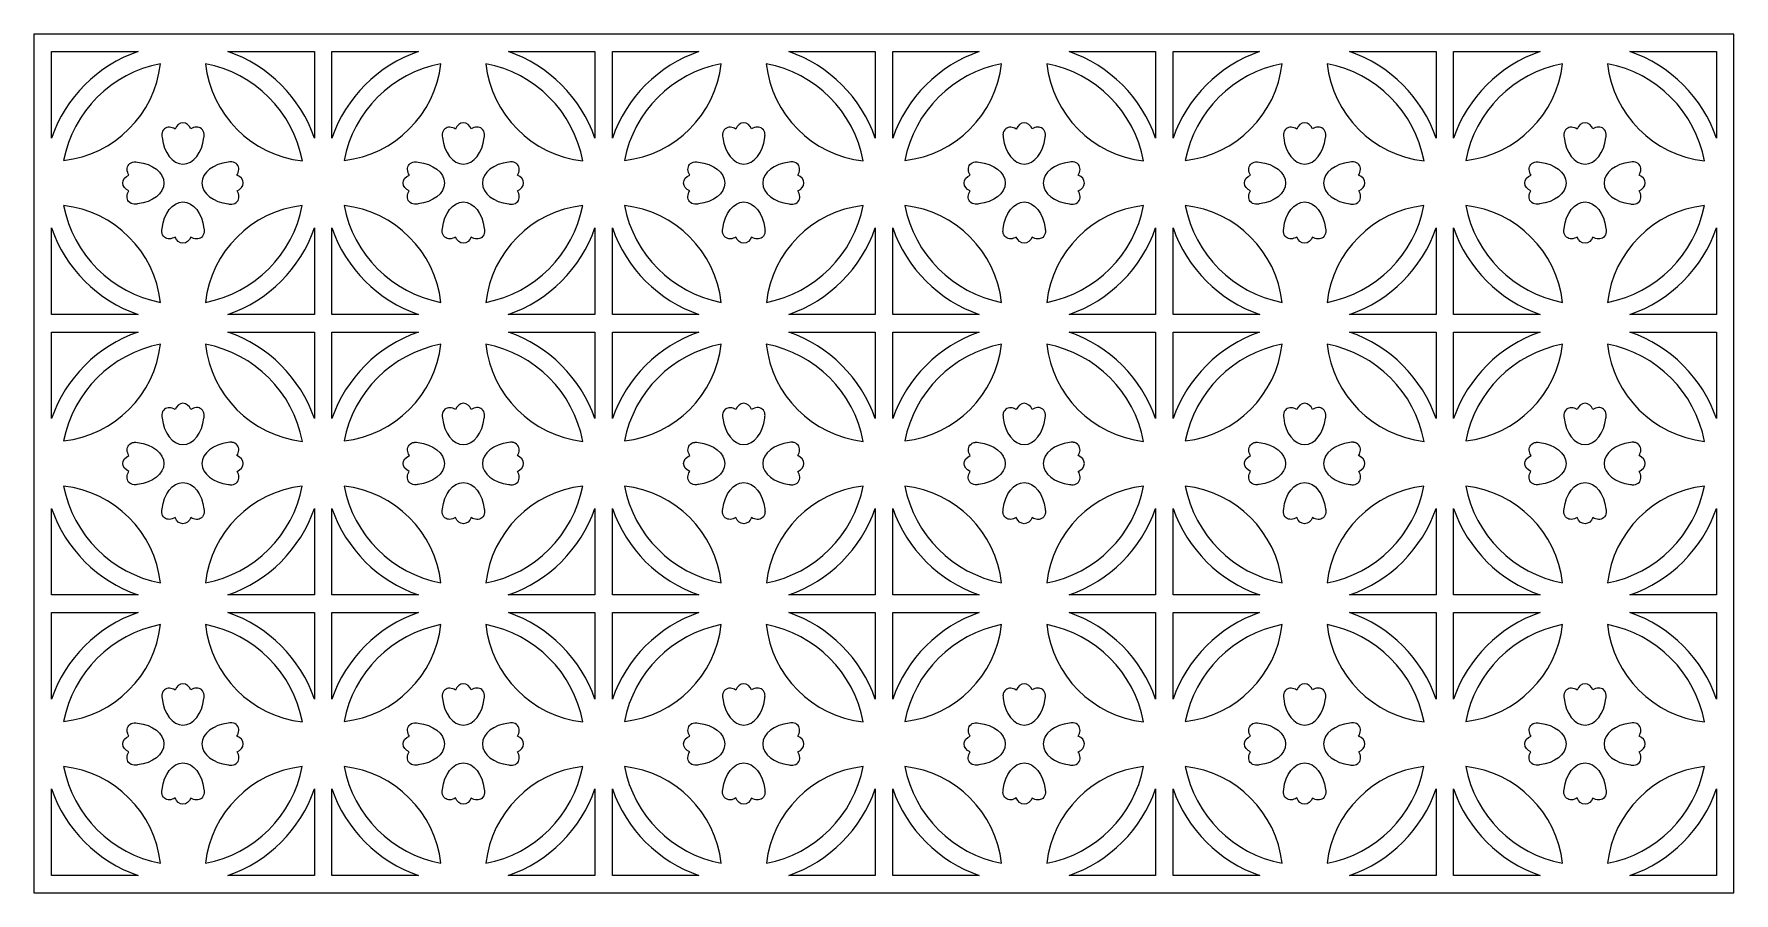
# Model space of a CAD drawing. Header units: centimetres. Extents: x -27 to -10.7, y -8.6 to -0.4.
import ezdxf

# ---------------------------------------------------------------- set-up
doc = ezdxf.new("R2010")
doc.units = ezdxf.units.CM
doc.header["$MEASUREMENT"] = 0
doc.layers.add('layer 1', color=7, linetype='Continuous')

msp = doc.modelspace()

# ---------------------------------------------------------------- linework, layer by layer
at = {"layer": 'layer 1', "color": 250}
for points, knots in [([(-24.31825, -8.59196), (-24.31825, -8.59196), (-26.99914, -8.59196), (-26.99914, -8.59196), (-26.99914, -8.59196), (-26.99914, -8.59196), (-26.99914, -5.91106), (-26.99914, -5.91106), (-26.99914, -5.91106), (-26.99914, -5.91106), (-26.99914, -5.74352), (-26.99914, -5.74352), (-26.99914, -5.74352), (-26.99914, -5.74352), (-26.99914, -3.22971), (-26.99914, -3.22971), (-26.99914, -3.22971), (-26.99914, -3.22971), (-26.99914, -3.06261), (-26.99914, -3.06261), (-26.99914, -3.06261), (-26.99914, -3.06261), (-26.99914, -0.38127), (-26.99914, -0.38127), (-26.99914, -0.38127), (-26.99914, -0.38127), (-24.31825, -0.38127), (-24.31825, -0.38127), (-24.31825, -0.38127), (-24.31825, -0.38127), (-24.1507, -0.38127), (-24.1507, -0.38127), (-24.1507, -0.38127), (-24.1507, -0.38127), (-21.63736, -0.38127), (-21.63736, -0.38127), (-21.63736, -0.38127), (-21.63736, -0.38127), (-21.4698, -0.38127), (-21.4698, -0.38127), (-21.4698, -0.38127), (-21.4698, -0.38127), (-18.95647, -0.38127), (-18.95647, -0.38127), (-18.95647, -0.38127), (-18.95647, -0.38127), (-18.78891, -0.38127), (-18.78891, -0.38127), (-18.78891, -0.38127), (-18.78891, -0.38127), (-16.27558, -0.38127), (-16.27558, -0.38127), (-16.27558, -0.38127), (-16.27558, -0.38127), (-16.10802, -0.38127), (-16.10802, -0.38127), (-16.10802, -0.38127), (-16.10802, -0.38127), (-13.59468, -0.38127), (-13.59468, -0.38127), (-13.59468, -0.38127), (-13.59468, -0.38127), (-13.42713, -0.38127), (-13.42713, -0.38127), (-13.42713, -0.38127), (-13.42713, -0.38127), (-10.74624, -0.38127), (-10.74624, -0.38127), (-10.74624, -0.38127), (-10.74624, -0.38127), (-10.74624, -3.06261), (-10.74624, -3.06261), (-10.74624, -3.06261), (-10.74624, -3.06261), (-10.74624, -3.22971), (-10.74624, -3.22971), (-10.74624, -3.22971), (-10.74624, -3.22971), (-10.74624, -5.74352), (-10.74624, -5.74352), (-10.74624, -5.74352), (-10.74624, -5.74352), (-10.74624, -5.91106), (-10.74624, -5.91106), (-10.74624, -5.91106), (-10.74624, -5.91106), (-10.74624, -8.59196), (-10.74624, -8.59196), (-10.74624, -8.59196), (-10.74624, -8.59196), (-13.42713, -8.59196), (-13.42713, -8.59196), (-13.42713, -8.59196), (-13.42713, -8.59196), (-13.59468, -8.59196), (-13.59468, -8.59196), (-13.59468, -8.59196), (-13.59468, -8.59196), (-16.10802, -8.59196), (-16.10802, -8.59196), (-16.10802, -8.59196), (-16.10802, -8.59196), (-16.27558, -8.59196), (-16.27558, -8.59196), (-16.27558, -8.59196), (-16.27558, -8.59196), (-18.78891, -8.59196), (-18.78891, -8.59196), (-18.78891, -8.59196), (-18.78891, -8.59196), (-18.95647, -8.59196), (-18.95647, -8.59196), (-18.95647, -8.59196), (-18.95647, -8.59196), (-21.4698, -8.59196), (-21.4698, -8.59196), (-21.4698, -8.59196), (-21.4698, -8.59196), (-21.63736, -8.59196), (-21.63736, -8.59196), (-21.63736, -8.59196), (-21.63736, -8.59196), (-24.1507, -8.59196), (-24.1507, -8.59196), (-24.1507, -8.59196), (-24.1507, -8.59196), (-24.31825, -8.59196), (-24.31825, -8.59196)], [0, 0, 0, 0, 0.03030303, 0.03030303, 0.03030303, 0.03030303, 0.06060606, 0.06060606, 0.06060606, 0.06060606, 0.09090909, 0.09090909, 0.09090909, 0.09090909, 0.12121212, 0.12121212, 0.12121212, 0.12121212, 0.15151515, 0.15151515, 0.15151515, 0.15151515, 0.18181818, 0.18181818, 0.18181818, 0.18181818, 0.21212121, 0.21212121, 0.21212121, 0.21212121, 0.24242424, 0.24242424, 0.24242424, 0.24242424, 0.27272727, 0.27272727, 0.27272727, 0.27272727, 0.3030303, 0.3030303, 0.3030303, 0.3030303, 0.33333333, 0.33333333, 0.33333333, 0.33333333, 0.36363636, 0.36363636, 0.36363636, 0.36363636, 0.39393939, 0.39393939, 0.39393939, 0.39393939, 0.42424242, 0.42424242, 0.42424242, 0.42424242, 0.45454545, 0.45454545, 0.45454545, 0.45454545, 0.48484848, 0.48484848, 0.48484848, 0.48484848, 0.51515152, 0.51515152, 0.51515152, 0.51515152, 0.54545455, 0.54545455, 0.54545455, 0.54545455, 0.57575758, 0.57575758, 0.57575758, 0.57575758, 0.60606061, 0.60606061, 0.60606061, 0.60606061, 0.63636364, 0.63636364, 0.63636364, 0.63636364, 0.66666667, 0.66666667, 0.66666667, 0.66666667, 0.6969697, 0.6969697, 0.6969697, 0.6969697, 0.72727273, 0.72727273, 0.72727273, 0.72727273, 0.75757576, 0.75757576, 0.75757576, 0.75757576, 0.78787879, 0.78787879, 0.78787879, 0.78787879, 0.81818182, 0.81818182, 0.81818182, 0.81818182, 0.84848485, 0.84848485, 0.84848485, 0.84848485, 0.87878788, 0.87878788, 0.87878788, 0.87878788, 0.90909091, 0.90909091, 0.90909091, 0.90909091, 0.93939394, 0.93939394, 0.93939394, 0.93939394, 1, 1, 1, 1]), ([(-26.83159, -1.37586), (-26.69847, -0.98933), (-26.39119, -0.68203), (-26.00473, -0.54882), (-26.00473, -0.54882), (-26.00473, -0.54882), (-26.83159, -0.54882), (-26.83159, -0.54882), (-26.83159, -0.54882), (-26.83159, -0.54882), (-26.83159, -1.37586), (-26.83159, -1.37586)], [0, 0, 0, 0, 0.25, 0.25, 0.25, 0.25, 0.5, 0.5, 0.5, 0.5, 1, 1, 1, 1]), ([(-25.14503, -0.54882), (-24.75863, -0.682), (-24.45143, -0.98919), (-24.31825, -1.3756), (-24.31825, -1.3756), (-24.31825, -1.3756), (-24.31825, -0.54882), (-24.31825, -0.54882), (-24.31825, -0.54882), (-24.31825, -0.54882), (-25.14503, -0.54882), (-25.14503, -0.54882)], [0, 0, 0, 0, 0.25, 0.25, 0.25, 0.25, 0.5, 0.5, 0.5, 0.5, 1, 1, 1, 1]), ([(-24.1507, -1.37586), (-24.01757, -0.98933), (-23.7103, -0.68203), (-23.32384, -0.54882), (-23.32384, -0.54882), (-23.32384, -0.54882), (-24.1507, -0.54882), (-24.1507, -0.54882), (-24.1507, -0.54882), (-24.1507, -0.54882), (-24.1507, -1.37586), (-24.1507, -1.37586)], [0, 0, 0, 0, 0.25, 0.25, 0.25, 0.25, 0.5, 0.5, 0.5, 0.5, 1, 1, 1, 1]), ([(-22.46413, -0.54882), (-22.07774, -0.682), (-21.77054, -0.98919), (-21.63736, -1.3756), (-21.63736, -1.3756), (-21.63736, -1.3756), (-21.63736, -0.54882), (-21.63736, -0.54882), (-21.63736, -0.54882), (-21.63736, -0.54882), (-22.46413, -0.54882), (-22.46413, -0.54882)], [0, 0, 0, 0, 0.25, 0.25, 0.25, 0.25, 0.5, 0.5, 0.5, 0.5, 1, 1, 1, 1]), ([(-21.4698, -1.37586), (-21.33668, -0.98933), (-21.02941, -0.68203), (-20.64295, -0.54882), (-20.64295, -0.54882), (-20.64295, -0.54882), (-21.4698, -0.54882), (-21.4698, -0.54882), (-21.4698, -0.54882), (-21.4698, -0.54882), (-21.4698, -1.37586), (-21.4698, -1.37586)], [0, 0, 0, 0, 0.25, 0.25, 0.25, 0.25, 0.5, 0.5, 0.5, 0.5, 1, 1, 1, 1]), ([(-19.78324, -0.54882), (-19.39685, -0.682), (-19.08964, -0.98919), (-18.95647, -1.3756), (-18.95647, -1.3756), (-18.95647, -1.3756), (-18.95647, -0.54882), (-18.95647, -0.54882), (-18.95647, -0.54882), (-18.95647, -0.54882), (-19.78324, -0.54882), (-19.78324, -0.54882)], [0, 0, 0, 0, 0.25, 0.25, 0.25, 0.25, 0.5, 0.5, 0.5, 0.5, 1, 1, 1, 1]), ([(-18.78891, -1.37586), (-18.65579, -0.98933), (-18.34852, -0.68203), (-17.96205, -0.54882), (-17.96205, -0.54882), (-17.96205, -0.54882), (-18.78891, -0.54882), (-18.78891, -0.54882), (-18.78891, -0.54882), (-18.78891, -0.54882), (-18.78891, -1.37586), (-18.78891, -1.37586)], [0, 0, 0, 0, 0.25, 0.25, 0.25, 0.25, 0.5, 0.5, 0.5, 0.5, 1, 1, 1, 1]), ([(-17.10235, -0.54882), (-16.71596, -0.682), (-16.40875, -0.98919), (-16.27558, -1.3756), (-16.27558, -1.3756), (-16.27558, -1.3756), (-16.27558, -0.54882), (-16.27558, -0.54882), (-16.27558, -0.54882), (-16.27558, -0.54882), (-17.10235, -0.54882), (-17.10235, -0.54882)], [0, 0, 0, 0, 0.25, 0.25, 0.25, 0.25, 0.5, 0.5, 0.5, 0.5, 1, 1, 1, 1]), ([(-16.10802, -1.37586), (-15.9749, -0.98933), (-15.66762, -0.68203), (-15.28116, -0.54882), (-15.28116, -0.54882), (-15.28116, -0.54882), (-16.10802, -0.54882), (-16.10802, -0.54882), (-16.10802, -0.54882), (-16.10802, -0.54882), (-16.10802, -1.37586), (-16.10802, -1.37586)], [0, 0, 0, 0, 0.25, 0.25, 0.25, 0.25, 0.5, 0.5, 0.5, 0.5, 1, 1, 1, 1]), ([(-14.42146, -0.54882), (-14.03507, -0.682), (-13.72786, -0.98919), (-13.59468, -1.3756), (-13.59468, -1.3756), (-13.59468, -1.3756), (-13.59468, -0.54882), (-13.59468, -0.54882), (-13.59468, -0.54882), (-13.59468, -0.54882), (-14.42146, -0.54882), (-14.42146, -0.54882)], [0, 0, 0, 0, 0.25, 0.25, 0.25, 0.25, 0.5, 0.5, 0.5, 0.5, 1, 1, 1, 1]), ([(-13.42713, -1.37586), (-13.29401, -0.98933), (-12.98673, -0.68203), (-12.60027, -0.54882), (-12.60027, -0.54882), (-12.60027, -0.54882), (-13.42713, -0.54882), (-13.42713, -0.54882), (-13.42713, -0.54882), (-13.42713, -0.54882), (-13.42713, -1.37586), (-13.42713, -1.37586)], [0, 0, 0, 0, 0.25, 0.25, 0.25, 0.25, 0.5, 0.5, 0.5, 0.5, 1, 1, 1, 1]), ([(-11.74057, -0.54882), (-11.35418, -0.682), (-11.04697, -0.98919), (-10.91379, -1.3756), (-10.91379, -1.3756), (-10.91379, -1.3756), (-10.91379, -0.54882), (-10.91379, -0.54882), (-10.91379, -0.54882), (-10.91379, -0.54882), (-11.74057, -0.54882), (-11.74057, -0.54882)], [0, 0, 0, 0, 0.25, 0.25, 0.25, 0.25, 0.5, 0.5, 0.5, 0.5, 1, 1, 1, 1]), ([(-26.71555, -1.58984), (-26.62697, -1.12339), (-26.25704, -0.75341), (-25.79057, -0.66486), (-25.79057, -0.66486), (-25.84452, -1.14882), (-26.2316, -1.5359), (-26.71555, -1.58984)], [0, 0, 0, 0, 0.33333333, 0.33333333, 0.33333333, 0.33333333, 1, 1, 1, 1]), ([(-25.35965, -0.66478), (-24.8918, -0.75344), (-24.52093, -1.12515), (-24.43355, -1.59345), (-24.43355, -1.59345), (-24.91905, -1.53966), (-25.3072, -1.15064), (-25.35965, -0.66478)], [0, 0, 0, 0, 0.33333333, 0.33333333, 0.33333333, 0.33333333, 1, 1, 1, 1]), ([(-24.03465, -1.58984), (-23.94608, -1.12339), (-23.57615, -0.75341), (-23.10968, -0.66486), (-23.10968, -0.66486), (-23.16363, -1.14882), (-23.55071, -1.5359), (-24.03465, -1.58984)], [0, 0, 0, 0, 0.33333333, 0.33333333, 0.33333333, 0.33333333, 1, 1, 1, 1]), ([(-22.67876, -0.66478), (-22.21091, -0.75344), (-21.84003, -1.12515), (-21.75266, -1.59345), (-21.75266, -1.59345), (-22.23815, -1.53966), (-22.62631, -1.15064), (-22.67876, -0.66478)], [0, 0, 0, 0, 0.33333333, 0.33333333, 0.33333333, 0.33333333, 1, 1, 1, 1]), ([(-21.35376, -1.58984), (-21.26519, -1.12339), (-20.89526, -0.75341), (-20.42879, -0.66486), (-20.42879, -0.66486), (-20.48274, -1.14882), (-20.86982, -1.5359), (-21.35376, -1.58984)], [0, 0, 0, 0, 0.33333333, 0.33333333, 0.33333333, 0.33333333, 1, 1, 1, 1]), ([(-19.99786, -0.66478), (-19.53001, -0.75344), (-19.15914, -1.12515), (-19.07177, -1.59345), (-19.07177, -1.59345), (-19.55726, -1.53966), (-19.94542, -1.15064), (-19.99786, -0.66478)], [0, 0, 0, 0, 0.33333333, 0.33333333, 0.33333333, 0.33333333, 1, 1, 1, 1]), ([(-18.67287, -1.58984), (-18.5843, -1.12339), (-18.21437, -0.75341), (-17.7479, -0.66486), (-17.7479, -0.66486), (-17.80185, -1.14882), (-18.18892, -1.5359), (-18.67287, -1.58984)], [0, 0, 0, 0, 0.33333333, 0.33333333, 0.33333333, 0.33333333, 1, 1, 1, 1]), ([(-17.31697, -0.66478), (-16.84912, -0.75344), (-16.47825, -1.12515), (-16.39088, -1.59345), (-16.39088, -1.59345), (-16.87637, -1.53966), (-17.26453, -1.15064), (-17.31697, -0.66478)], [0, 0, 0, 0, 0.33333333, 0.33333333, 0.33333333, 0.33333333, 1, 1, 1, 1]), ([(-15.99198, -1.58984), (-15.9034, -1.12339), (-15.53347, -0.75341), (-15.06701, -0.66486), (-15.06701, -0.66486), (-15.12096, -1.14882), (-15.50803, -1.5359), (-15.99198, -1.58984)], [0, 0, 0, 0, 0.33333333, 0.33333333, 0.33333333, 0.33333333, 1, 1, 1, 1]), ([(-14.63608, -0.66478), (-14.16823, -0.75344), (-13.79736, -1.12515), (-13.70999, -1.59345), (-13.70999, -1.59345), (-14.19548, -1.53966), (-14.58364, -1.15064), (-14.63608, -0.66478)], [0, 0, 0, 0, 0.33333333, 0.33333333, 0.33333333, 0.33333333, 1, 1, 1, 1]), ([(-13.31109, -1.58984), (-13.22251, -1.12339), (-12.85258, -0.75341), (-12.38611, -0.66486), (-12.38611, -0.66486), (-12.44006, -1.14882), (-12.82714, -1.5359), (-13.31109, -1.58984)], [0, 0, 0, 0, 0.33333333, 0.33333333, 0.33333333, 0.33333333, 1, 1, 1, 1]), ([(-11.95519, -0.66478), (-11.48734, -0.75344), (-11.11647, -1.12515), (-11.0291, -1.59345), (-11.0291, -1.59345), (-11.51459, -1.53966), (-11.90274, -1.15064), (-11.95519, -0.66478)], [0, 0, 0, 0, 0.33333333, 0.33333333, 0.33333333, 0.33333333, 1, 1, 1, 1]), ([(-25.77518, -1.3719), (-25.77763, -1.36135), (-25.77848, -1.35088), (-25.77776, -1.34086), (-25.77776, -1.34086), (-25.77776, -1.34086), (-25.77793, -1.33744), (-25.77793, -1.33744), (-25.77793, -1.33744), (-25.77793, -1.33744), (-25.77746, -1.33744), (-25.77746, -1.33744), (-25.77746, -1.33744), (-25.7753, -1.31746), (-25.76662, -1.29957), (-25.75149, -1.28734), (-25.75149, -1.28734), (-25.72449, -1.26552), (-25.6844, -1.26771), (-25.65031, -1.28947), (-25.65031, -1.28947), (-25.6365, -1.25429), (-25.60796, -1.23008), (-25.57504, -1.23008), (-25.57504, -1.23008), (-25.54237, -1.23008), (-25.51408, -1.2539), (-25.50016, -1.28865), (-25.50016, -1.28865), (-25.46593, -1.26647), (-25.42552, -1.26408), (-25.39832, -1.28611), (-25.39832, -1.28611), (-25.38286, -1.29857), (-25.37421, -1.31694), (-25.37227, -1.33744), (-25.37227, -1.33744), (-25.37227, -1.33744), (-25.37214, -1.33744), (-25.37214, -1.33744), (-25.37214, -1.33744), (-25.37214, -1.33744), (-25.37218, -1.33823), (-25.37218, -1.33823), (-25.37218, -1.33823), (-25.37125, -1.34903), (-25.37217, -1.36038), (-25.37495, -1.37182), (-25.37495, -1.37182), (-25.39195, -1.51526), (-25.47506, -1.62419), (-25.57504, -1.62419), (-25.57504, -1.62419), (-25.675, -1.62419), (-25.75814, -1.51529), (-25.77518, -1.3719)], [0, 0, 0, 0, 0.06666667, 0.06666667, 0.06666667, 0.06666667, 0.13333333, 0.13333333, 0.13333333, 0.13333333, 0.2, 0.2, 0.2, 0.2, 0.26666667, 0.26666667, 0.26666667, 0.26666667, 0.33333333, 0.33333333, 0.33333333, 0.33333333, 0.4, 0.4, 0.4, 0.4, 0.46666667, 0.46666667, 0.46666667, 0.46666667, 0.53333333, 0.53333333, 0.53333333, 0.53333333, 0.6, 0.6, 0.6, 0.6, 0.66666667, 0.66666667, 0.66666667, 0.66666667, 0.73333333, 0.73333333, 0.73333333, 0.73333333, 0.8, 0.8, 0.8, 0.8, 0.86666667, 0.86666667, 0.86666667, 0.86666667, 1, 1, 1, 1]), ([(-23.09429, -1.3719), (-23.09674, -1.36135), (-23.09758, -1.35088), (-23.09687, -1.34086), (-23.09687, -1.34086), (-23.09687, -1.34086), (-23.09704, -1.33744), (-23.09704, -1.33744), (-23.09704, -1.33744), (-23.09704, -1.33744), (-23.09657, -1.33744), (-23.09657, -1.33744), (-23.09657, -1.33744), (-23.09441, -1.31746), (-23.08573, -1.29957), (-23.0706, -1.28734), (-23.0706, -1.28734), (-23.04359, -1.26552), (-23.00351, -1.26771), (-22.96942, -1.28947), (-22.96942, -1.28947), (-22.95561, -1.25429), (-22.92707, -1.23008), (-22.89414, -1.23008), (-22.89414, -1.23008), (-22.86148, -1.23008), (-22.83319, -1.2539), (-22.81927, -1.28865), (-22.81927, -1.28865), (-22.78504, -1.26647), (-22.74463, -1.26408), (-22.71743, -1.28611), (-22.71743, -1.28611), (-22.70197, -1.29857), (-22.69332, -1.31694), (-22.69137, -1.33744), (-22.69137, -1.33744), (-22.69137, -1.33744), (-22.69125, -1.33744), (-22.69125, -1.33744), (-22.69125, -1.33744), (-22.69125, -1.33744), (-22.69129, -1.33823), (-22.69129, -1.33823), (-22.69129, -1.33823), (-22.69036, -1.34903), (-22.69128, -1.36038), (-22.69406, -1.37182), (-22.69406, -1.37182), (-22.71105, -1.51526), (-22.79417, -1.62419), (-22.89414, -1.62419), (-22.89414, -1.62419), (-22.99411, -1.62419), (-23.07725, -1.51529), (-23.09429, -1.3719)], [0, 0, 0, 0, 0.06666667, 0.06666667, 0.06666667, 0.06666667, 0.13333333, 0.13333333, 0.13333333, 0.13333333, 0.2, 0.2, 0.2, 0.2, 0.26666667, 0.26666667, 0.26666667, 0.26666667, 0.33333333, 0.33333333, 0.33333333, 0.33333333, 0.4, 0.4, 0.4, 0.4, 0.46666667, 0.46666667, 0.46666667, 0.46666667, 0.53333333, 0.53333333, 0.53333333, 0.53333333, 0.6, 0.6, 0.6, 0.6, 0.66666667, 0.66666667, 0.66666667, 0.66666667, 0.73333333, 0.73333333, 0.73333333, 0.73333333, 0.8, 0.8, 0.8, 0.8, 0.86666667, 0.86666667, 0.86666667, 0.86666667, 1, 1, 1, 1]), ([(-20.41339, -1.3719), (-20.41584, -1.36135), (-20.41669, -1.35088), (-20.41598, -1.34086), (-20.41598, -1.34086), (-20.41598, -1.34086), (-20.41614, -1.33744), (-20.41614, -1.33744), (-20.41614, -1.33744), (-20.41614, -1.33744), (-20.41568, -1.33744), (-20.41568, -1.33744), (-20.41568, -1.33744), (-20.41352, -1.31746), (-20.40484, -1.29957), (-20.3897, -1.28734), (-20.3897, -1.28734), (-20.3627, -1.26552), (-20.32262, -1.26771), (-20.28852, -1.28947), (-20.28852, -1.28947), (-20.27472, -1.25429), (-20.24618, -1.23008), (-20.21325, -1.23008), (-20.21325, -1.23008), (-20.18058, -1.23008), (-20.1523, -1.2539), (-20.13838, -1.28865), (-20.13838, -1.28865), (-20.10415, -1.26647), (-20.06373, -1.26408), (-20.03654, -1.28611), (-20.03654, -1.28611), (-20.02108, -1.29857), (-20.01243, -1.31694), (-20.01048, -1.33744), (-20.01048, -1.33744), (-20.01048, -1.33744), (-20.01036, -1.33744), (-20.01036, -1.33744), (-20.01036, -1.33744), (-20.01036, -1.33744), (-20.0104, -1.33823), (-20.0104, -1.33823), (-20.0104, -1.33823), (-20.00947, -1.34903), (-20.01039, -1.36038), (-20.01317, -1.37182), (-20.01317, -1.37182), (-20.03016, -1.51526), (-20.11328, -1.62419), (-20.21325, -1.62419), (-20.21325, -1.62419), (-20.31321, -1.62419), (-20.39636, -1.51529), (-20.41339, -1.3719)], [0, 0, 0, 0, 0.06666667, 0.06666667, 0.06666667, 0.06666667, 0.13333333, 0.13333333, 0.13333333, 0.13333333, 0.2, 0.2, 0.2, 0.2, 0.26666667, 0.26666667, 0.26666667, 0.26666667, 0.33333333, 0.33333333, 0.33333333, 0.33333333, 0.4, 0.4, 0.4, 0.4, 0.46666667, 0.46666667, 0.46666667, 0.46666667, 0.53333333, 0.53333333, 0.53333333, 0.53333333, 0.6, 0.6, 0.6, 0.6, 0.66666667, 0.66666667, 0.66666667, 0.66666667, 0.73333333, 0.73333333, 0.73333333, 0.73333333, 0.8, 0.8, 0.8, 0.8, 0.86666667, 0.86666667, 0.86666667, 0.86666667, 1, 1, 1, 1]), ([(-17.7325, -1.3719), (-17.73495, -1.36135), (-17.7358, -1.35088), (-17.73509, -1.34086), (-17.73509, -1.34086), (-17.73509, -1.34086), (-17.73525, -1.33744), (-17.73525, -1.33744), (-17.73525, -1.33744), (-17.73525, -1.33744), (-17.73479, -1.33744), (-17.73479, -1.33744), (-17.73479, -1.33744), (-17.73263, -1.31746), (-17.72395, -1.29957), (-17.70881, -1.28734), (-17.70881, -1.28734), (-17.68181, -1.26552), (-17.64172, -1.26771), (-17.60763, -1.28947), (-17.60763, -1.28947), (-17.59382, -1.25429), (-17.56529, -1.23008), (-17.53236, -1.23008), (-17.53236, -1.23008), (-17.49969, -1.23008), (-17.4714, -1.2539), (-17.45749, -1.28865), (-17.45749, -1.28865), (-17.42326, -1.26647), (-17.38284, -1.26408), (-17.35565, -1.28611), (-17.35565, -1.28611), (-17.34018, -1.29857), (-17.33153, -1.31694), (-17.32959, -1.33744), (-17.32959, -1.33744), (-17.32959, -1.33744), (-17.32947, -1.33744), (-17.32947, -1.33744), (-17.32947, -1.33744), (-17.32947, -1.33744), (-17.32951, -1.33823), (-17.32951, -1.33823), (-17.32951, -1.33823), (-17.32858, -1.34903), (-17.3295, -1.36038), (-17.33227, -1.37182), (-17.33227, -1.37182), (-17.34927, -1.51526), (-17.43239, -1.62419), (-17.53236, -1.62419), (-17.53236, -1.62419), (-17.63232, -1.62419), (-17.71546, -1.51529), (-17.7325, -1.3719)], [0, 0, 0, 0, 0.06666667, 0.06666667, 0.06666667, 0.06666667, 0.13333333, 0.13333333, 0.13333333, 0.13333333, 0.2, 0.2, 0.2, 0.2, 0.26666667, 0.26666667, 0.26666667, 0.26666667, 0.33333333, 0.33333333, 0.33333333, 0.33333333, 0.4, 0.4, 0.4, 0.4, 0.46666667, 0.46666667, 0.46666667, 0.46666667, 0.53333333, 0.53333333, 0.53333333, 0.53333333, 0.6, 0.6, 0.6, 0.6, 0.66666667, 0.66666667, 0.66666667, 0.66666667, 0.73333333, 0.73333333, 0.73333333, 0.73333333, 0.8, 0.8, 0.8, 0.8, 0.86666667, 0.86666667, 0.86666667, 0.86666667, 1, 1, 1, 1]), ([(-15.05161, -1.3719), (-15.05406, -1.36135), (-15.05491, -1.35088), (-15.0542, -1.34086), (-15.0542, -1.34086), (-15.0542, -1.34086), (-15.05436, -1.33744), (-15.05436, -1.33744), (-15.05436, -1.33744), (-15.05436, -1.33744), (-15.0539, -1.33744), (-15.0539, -1.33744), (-15.0539, -1.33744), (-15.05173, -1.31746), (-15.04306, -1.29957), (-15.02792, -1.28734), (-15.02792, -1.28734), (-15.00092, -1.26552), (-14.96083, -1.26771), (-14.92674, -1.28947), (-14.92674, -1.28947), (-14.91293, -1.25429), (-14.8844, -1.23008), (-14.85147, -1.23008), (-14.85147, -1.23008), (-14.8188, -1.23008), (-14.79051, -1.2539), (-14.77659, -1.28865), (-14.77659, -1.28865), (-14.74236, -1.26647), (-14.70195, -1.26408), (-14.67476, -1.28611), (-14.67476, -1.28611), (-14.65929, -1.29857), (-14.65064, -1.31694), (-14.6487, -1.33744), (-14.6487, -1.33744), (-14.6487, -1.33744), (-14.64858, -1.33744), (-14.64858, -1.33744), (-14.64858, -1.33744), (-14.64858, -1.33744), (-14.64862, -1.33823), (-14.64862, -1.33823), (-14.64862, -1.33823), (-14.64769, -1.34903), (-14.6486, -1.36038), (-14.65138, -1.37182), (-14.65138, -1.37182), (-14.66838, -1.51526), (-14.75149, -1.62419), (-14.85147, -1.62419), (-14.85147, -1.62419), (-14.95143, -1.62419), (-15.03457, -1.51529), (-15.05161, -1.3719)], [0, 0, 0, 0, 0.06666667, 0.06666667, 0.06666667, 0.06666667, 0.13333333, 0.13333333, 0.13333333, 0.13333333, 0.2, 0.2, 0.2, 0.2, 0.26666667, 0.26666667, 0.26666667, 0.26666667, 0.33333333, 0.33333333, 0.33333333, 0.33333333, 0.4, 0.4, 0.4, 0.4, 0.46666667, 0.46666667, 0.46666667, 0.46666667, 0.53333333, 0.53333333, 0.53333333, 0.53333333, 0.6, 0.6, 0.6, 0.6, 0.66666667, 0.66666667, 0.66666667, 0.66666667, 0.73333333, 0.73333333, 0.73333333, 0.73333333, 0.8, 0.8, 0.8, 0.8, 0.86666667, 0.86666667, 0.86666667, 0.86666667, 1, 1, 1, 1]), ([(-12.37072, -1.3719), (-12.37317, -1.36135), (-12.37402, -1.35088), (-12.3733, -1.34086), (-12.3733, -1.34086), (-12.3733, -1.34086), (-12.37347, -1.33744), (-12.37347, -1.33744), (-12.37347, -1.33744), (-12.37347, -1.33744), (-12.373, -1.33744), (-12.373, -1.33744), (-12.373, -1.33744), (-12.37084, -1.31746), (-12.36216, -1.29957), (-12.34703, -1.28734), (-12.34703, -1.28734), (-12.32003, -1.26552), (-12.27994, -1.26771), (-12.24585, -1.28947), (-12.24585, -1.28947), (-12.23204, -1.25429), (-12.2035, -1.23008), (-12.17058, -1.23008), (-12.17058, -1.23008), (-12.13791, -1.23008), (-12.10962, -1.2539), (-12.0957, -1.28865), (-12.0957, -1.28865), (-12.06147, -1.26647), (-12.02106, -1.26408), (-11.99387, -1.28611), (-11.99387, -1.28611), (-11.9784, -1.29857), (-11.96975, -1.31694), (-11.96781, -1.33744), (-11.96781, -1.33744), (-11.96781, -1.33744), (-11.96768, -1.33744), (-11.96768, -1.33744), (-11.96768, -1.33744), (-11.96768, -1.33744), (-11.96773, -1.33823), (-11.96773, -1.33823), (-11.96773, -1.33823), (-11.96679, -1.34903), (-11.96771, -1.36038), (-11.97049, -1.37182), (-11.97049, -1.37182), (-11.98749, -1.51526), (-12.0706, -1.62419), (-12.17058, -1.62419), (-12.17058, -1.62419), (-12.27054, -1.62419), (-12.35368, -1.51529), (-12.37072, -1.3719)], [0, 0, 0, 0, 0.06666667, 0.06666667, 0.06666667, 0.06666667, 0.13333333, 0.13333333, 0.13333333, 0.13333333, 0.2, 0.2, 0.2, 0.2, 0.26666667, 0.26666667, 0.26666667, 0.26666667, 0.33333333, 0.33333333, 0.33333333, 0.33333333, 0.4, 0.4, 0.4, 0.4, 0.46666667, 0.46666667, 0.46666667, 0.46666667, 0.53333333, 0.53333333, 0.53333333, 0.53333333, 0.6, 0.6, 0.6, 0.6, 0.66666667, 0.66666667, 0.66666667, 0.66666667, 0.73333333, 0.73333333, 0.73333333, 0.73333333, 0.8, 0.8, 0.8, 0.8, 0.86666667, 0.86666667, 0.86666667, 0.86666667, 1, 1, 1, 1]), ([(-26.00862, -1.60534), (-26.01917, -1.60289), (-26.02964, -1.60204), (-26.03966, -1.60275), (-26.03966, -1.60275), (-26.03966, -1.60275), (-26.04308, -1.60259), (-26.04308, -1.60259), (-26.04308, -1.60259), (-26.04308, -1.60259), (-26.04308, -1.60306), (-26.04308, -1.60306), (-26.04308, -1.60306), (-26.06306, -1.60522), (-26.08095, -1.61389), (-26.09318, -1.62903), (-26.09318, -1.62903), (-26.115, -1.65603), (-26.11281, -1.69612), (-26.09105, -1.73021), (-26.09105, -1.73021), (-26.12623, -1.74402), (-26.15044, -1.77255), (-26.15044, -1.80548), (-26.15044, -1.80548), (-26.15044, -1.83815), (-26.12662, -1.86644), (-26.09187, -1.88036), (-26.09187, -1.88036), (-26.11405, -1.91459), (-26.11643, -1.955), (-26.09441, -1.98219), (-26.09441, -1.98219), (-26.08195, -1.99766), (-26.06358, -2.00631), (-26.04308, -2.00825), (-26.04308, -2.00825), (-26.04308, -2.00825), (-26.04308, -2.00838), (-26.04308, -2.00838), (-26.04308, -2.00838), (-26.04308, -2.00838), (-26.04228, -2.00833), (-26.04228, -2.00833), (-26.04228, -2.00833), (-26.03149, -2.00927), (-26.02014, -2.00835), (-26.0087, -2.00557), (-26.0087, -2.00557), (-25.86526, -1.98857), (-25.75633, -1.90546), (-25.75633, -1.80548), (-25.75633, -1.80548), (-25.75633, -1.70552), (-25.86523, -1.62238), (-26.00862, -1.60534)], [0, 0, 0, 0, 0.06666667, 0.06666667, 0.06666667, 0.06666667, 0.13333333, 0.13333333, 0.13333333, 0.13333333, 0.2, 0.2, 0.2, 0.2, 0.26666667, 0.26666667, 0.26666667, 0.26666667, 0.33333333, 0.33333333, 0.33333333, 0.33333333, 0.4, 0.4, 0.4, 0.4, 0.46666667, 0.46666667, 0.46666667, 0.46666667, 0.53333333, 0.53333333, 0.53333333, 0.53333333, 0.6, 0.6, 0.6, 0.6, 0.66666667, 0.66666667, 0.66666667, 0.66666667, 0.73333333, 0.73333333, 0.73333333, 0.73333333, 0.8, 0.8, 0.8, 0.8, 0.86666667, 0.86666667, 0.86666667, 0.86666667, 1, 1, 1, 1]), ([(-25.14124, -1.60534), (-25.13068, -1.60289), (-25.12021, -1.60204), (-25.1102, -1.60275), (-25.1102, -1.60275), (-25.1102, -1.60275), (-25.10677, -1.60259), (-25.10677, -1.60259), (-25.10677, -1.60259), (-25.10677, -1.60259), (-25.10677, -1.60306), (-25.10677, -1.60306), (-25.10677, -1.60306), (-25.08679, -1.60522), (-25.06891, -1.61389), (-25.05667, -1.62903), (-25.05667, -1.62903), (-25.03486, -1.65603), (-25.03705, -1.69612), (-25.05881, -1.73021), (-25.05881, -1.73021), (-25.02362, -1.74402), (-24.99941, -1.77255), (-24.99941, -1.80548), (-24.99941, -1.80548), (-24.99941, -1.83815), (-25.02324, -1.86644), (-25.05798, -1.88036), (-25.05798, -1.88036), (-25.0358, -1.91459), (-25.03342, -1.955), (-25.05544, -1.98219), (-25.05544, -1.98219), (-25.06791, -1.99766), (-25.08627, -2.00631), (-25.10677, -2.00825), (-25.10677, -2.00825), (-25.10677, -2.00825), (-25.10677, -2.00838), (-25.10677, -2.00838), (-25.10677, -2.00838), (-25.10677, -2.00838), (-25.10757, -2.00833), (-25.10757, -2.00833), (-25.10757, -2.00833), (-25.11837, -2.00927), (-25.12971, -2.00835), (-25.14115, -2.00557), (-25.14115, -2.00557), (-25.28459, -1.98857), (-25.39352, -1.90546), (-25.39352, -1.80548), (-25.39352, -1.80548), (-25.39352, -1.70552), (-25.28462, -1.62238), (-25.14124, -1.60534)], [0, 0, 0, 0, 0.06666667, 0.06666667, 0.06666667, 0.06666667, 0.13333333, 0.13333333, 0.13333333, 0.13333333, 0.2, 0.2, 0.2, 0.2, 0.26666667, 0.26666667, 0.26666667, 0.26666667, 0.33333333, 0.33333333, 0.33333333, 0.33333333, 0.4, 0.4, 0.4, 0.4, 0.46666667, 0.46666667, 0.46666667, 0.46666667, 0.53333333, 0.53333333, 0.53333333, 0.53333333, 0.6, 0.6, 0.6, 0.6, 0.66666667, 0.66666667, 0.66666667, 0.66666667, 0.73333333, 0.73333333, 0.73333333, 0.73333333, 0.8, 0.8, 0.8, 0.8, 0.86666667, 0.86666667, 0.86666667, 0.86666667, 1, 1, 1, 1]), ([(-23.32773, -1.60534), (-23.33828, -1.60289), (-23.34875, -1.60204), (-23.35876, -1.60275), (-23.35876, -1.60275), (-23.35876, -1.60275), (-23.36219, -1.60259), (-23.36219, -1.60259), (-23.36219, -1.60259), (-23.36219, -1.60259), (-23.36219, -1.60306), (-23.36219, -1.60306), (-23.36219, -1.60306), (-23.38217, -1.60522), (-23.40005, -1.61389), (-23.41229, -1.62903), (-23.41229, -1.62903), (-23.43411, -1.65603), (-23.43192, -1.69612), (-23.41015, -1.73021), (-23.41015, -1.73021), (-23.44534, -1.74402), (-23.46955, -1.77255), (-23.46955, -1.80548), (-23.46955, -1.80548), (-23.46955, -1.83815), (-23.44572, -1.86644), (-23.41098, -1.88036), (-23.41098, -1.88036), (-23.43316, -1.91459), (-23.43554, -1.955), (-23.41352, -1.98219), (-23.41352, -1.98219), (-23.40105, -1.99766), (-23.38269, -2.00631), (-23.36219, -2.00825), (-23.36219, -2.00825), (-23.36219, -2.00825), (-23.36219, -2.00838), (-23.36219, -2.00838), (-23.36219, -2.00838), (-23.36219, -2.00838), (-23.36139, -2.00833), (-23.36139, -2.00833), (-23.36139, -2.00833), (-23.35059, -2.00927), (-23.33925, -2.00835), (-23.32781, -2.00557), (-23.32781, -2.00557), (-23.18437, -1.98857), (-23.07544, -1.90546), (-23.07544, -1.80548), (-23.07544, -1.80548), (-23.07544, -1.70552), (-23.18434, -1.62238), (-23.32773, -1.60534)], [0, 0, 0, 0, 0.06666667, 0.06666667, 0.06666667, 0.06666667, 0.13333333, 0.13333333, 0.13333333, 0.13333333, 0.2, 0.2, 0.2, 0.2, 0.26666667, 0.26666667, 0.26666667, 0.26666667, 0.33333333, 0.33333333, 0.33333333, 0.33333333, 0.4, 0.4, 0.4, 0.4, 0.46666667, 0.46666667, 0.46666667, 0.46666667, 0.53333333, 0.53333333, 0.53333333, 0.53333333, 0.6, 0.6, 0.6, 0.6, 0.66666667, 0.66666667, 0.66666667, 0.66666667, 0.73333333, 0.73333333, 0.73333333, 0.73333333, 0.8, 0.8, 0.8, 0.8, 0.86666667, 0.86666667, 0.86666667, 0.86666667, 1, 1, 1, 1]), ([(-22.46034, -1.60534), (-22.44979, -1.60289), (-22.43932, -1.60204), (-22.4293, -1.60275), (-22.4293, -1.60275), (-22.4293, -1.60275), (-22.42588, -1.60259), (-22.42588, -1.60259), (-22.42588, -1.60259), (-22.42588, -1.60259), (-22.42588, -1.60306), (-22.42588, -1.60306), (-22.42588, -1.60306), (-22.4059, -1.60522), (-22.38801, -1.61389), (-22.37578, -1.62903), (-22.37578, -1.62903), (-22.35396, -1.65603), (-22.35615, -1.69612), (-22.37791, -1.73021), (-22.37791, -1.73021), (-22.34273, -1.74402), (-22.31852, -1.77255), (-22.31852, -1.80548), (-22.31852, -1.80548), (-22.31852, -1.83815), (-22.34234, -1.86644), (-22.37709, -1.88036), (-22.37709, -1.88036), (-22.35491, -1.91459), (-22.35253, -1.955), (-22.37455, -1.98219), (-22.37455, -1.98219), (-22.38702, -1.99766), (-22.40538, -2.00631), (-22.42588, -2.00825), (-22.42588, -2.00825), (-22.42588, -2.00825), (-22.42588, -2.00838), (-22.42588, -2.00838), (-22.42588, -2.00838), (-22.42588, -2.00838), (-22.42668, -2.00833), (-22.42668, -2.00833), (-22.42668, -2.00833), (-22.43747, -2.00927), (-22.44882, -2.00835), (-22.46026, -2.00557), (-22.46026, -2.00557), (-22.6037, -1.98857), (-22.71263, -1.90546), (-22.71263, -1.80548), (-22.71263, -1.80548), (-22.71263, -1.70552), (-22.60373, -1.62238), (-22.46034, -1.60534)], [0, 0, 0, 0, 0.06666667, 0.06666667, 0.06666667, 0.06666667, 0.13333333, 0.13333333, 0.13333333, 0.13333333, 0.2, 0.2, 0.2, 0.2, 0.26666667, 0.26666667, 0.26666667, 0.26666667, 0.33333333, 0.33333333, 0.33333333, 0.33333333, 0.4, 0.4, 0.4, 0.4, 0.46666667, 0.46666667, 0.46666667, 0.46666667, 0.53333333, 0.53333333, 0.53333333, 0.53333333, 0.6, 0.6, 0.6, 0.6, 0.66666667, 0.66666667, 0.66666667, 0.66666667, 0.73333333, 0.73333333, 0.73333333, 0.73333333, 0.8, 0.8, 0.8, 0.8, 0.86666667, 0.86666667, 0.86666667, 0.86666667, 1, 1, 1, 1]), ([(-20.64683, -1.60534), (-20.65739, -1.60289), (-20.66785, -1.60204), (-20.67787, -1.60275), (-20.67787, -1.60275), (-20.67787, -1.60275), (-20.68129, -1.60259), (-20.68129, -1.60259), (-20.68129, -1.60259), (-20.68129, -1.60259), (-20.68129, -1.60306), (-20.68129, -1.60306), (-20.68129, -1.60306), (-20.70128, -1.60522), (-20.71916, -1.61389), (-20.7314, -1.62903), (-20.7314, -1.62903), (-20.75321, -1.65603), (-20.75102, -1.69612), (-20.72926, -1.73021), (-20.72926, -1.73021), (-20.76445, -1.74402), (-20.78866, -1.77255), (-20.78866, -1.80548), (-20.78866, -1.80548), (-20.78866, -1.83815), (-20.76483, -1.86644), (-20.73008, -1.88036), (-20.73008, -1.88036), (-20.75227, -1.91459), (-20.75465, -1.955), (-20.73263, -1.98219), (-20.73263, -1.98219), (-20.72016, -1.99766), (-20.7018, -2.00631), (-20.68129, -2.00825), (-20.68129, -2.00825), (-20.68129, -2.00825), (-20.68129, -2.00838), (-20.68129, -2.00838), (-20.68129, -2.00838), (-20.68129, -2.00838), (-20.6805, -2.00833), (-20.6805, -2.00833), (-20.6805, -2.00833), (-20.6697, -2.00927), (-20.65836, -2.00835), (-20.64692, -2.00557), (-20.64692, -2.00557), (-20.50347, -1.98857), (-20.39455, -1.90546), (-20.39455, -1.80548), (-20.39455, -1.80548), (-20.39455, -1.70552), (-20.50345, -1.62238), (-20.64683, -1.60534)], [0, 0, 0, 0, 0.06666667, 0.06666667, 0.06666667, 0.06666667, 0.13333333, 0.13333333, 0.13333333, 0.13333333, 0.2, 0.2, 0.2, 0.2, 0.26666667, 0.26666667, 0.26666667, 0.26666667, 0.33333333, 0.33333333, 0.33333333, 0.33333333, 0.4, 0.4, 0.4, 0.4, 0.46666667, 0.46666667, 0.46666667, 0.46666667, 0.53333333, 0.53333333, 0.53333333, 0.53333333, 0.6, 0.6, 0.6, 0.6, 0.66666667, 0.66666667, 0.66666667, 0.66666667, 0.73333333, 0.73333333, 0.73333333, 0.73333333, 0.8, 0.8, 0.8, 0.8, 0.86666667, 0.86666667, 0.86666667, 0.86666667, 1, 1, 1, 1]), ([(-19.77945, -1.60534), (-19.7689, -1.60289), (-19.75843, -1.60204), (-19.74841, -1.60275), (-19.74841, -1.60275), (-19.74841, -1.60275), (-19.74499, -1.60259), (-19.74499, -1.60259), (-19.74499, -1.60259), (-19.74499, -1.60259), (-19.74499, -1.60306), (-19.74499, -1.60306), (-19.74499, -1.60306), (-19.72501, -1.60522), (-19.70712, -1.61389), (-19.69489, -1.62903), (-19.69489, -1.62903), (-19.67307, -1.65603), (-19.67526, -1.69612), (-19.69702, -1.73021), (-19.69702, -1.73021), (-19.66184, -1.74402), (-19.63763, -1.77255), (-19.63763, -1.80548), (-19.63763, -1.80548), (-19.63763, -1.83815), (-19.66145, -1.86644), (-19.6962, -1.88036), (-19.6962, -1.88036), (-19.67402, -1.91459), (-19.67164, -1.955), (-19.69366, -1.98219), (-19.69366, -1.98219), (-19.70612, -1.99766), (-19.72449, -2.00631), (-19.74499, -2.00825), (-19.74499, -2.00825), (-19.74499, -2.00825), (-19.74499, -2.00838), (-19.74499, -2.00838), (-19.74499, -2.00838), (-19.74499, -2.00838), (-19.74578, -2.00833), (-19.74578, -2.00833), (-19.74578, -2.00833), (-19.75658, -2.00927), (-19.76793, -2.00835), (-19.77937, -2.00557), (-19.77937, -2.00557), (-19.92281, -1.98857), (-20.03174, -1.90546), (-20.03174, -1.80548), (-20.03174, -1.80548), (-20.03174, -1.70552), (-19.92284, -1.62238), (-19.77945, -1.60534)], [0, 0, 0, 0, 0.06666667, 0.06666667, 0.06666667, 0.06666667, 0.13333333, 0.13333333, 0.13333333, 0.13333333, 0.2, 0.2, 0.2, 0.2, 0.26666667, 0.26666667, 0.26666667, 0.26666667, 0.33333333, 0.33333333, 0.33333333, 0.33333333, 0.4, 0.4, 0.4, 0.4, 0.46666667, 0.46666667, 0.46666667, 0.46666667, 0.53333333, 0.53333333, 0.53333333, 0.53333333, 0.6, 0.6, 0.6, 0.6, 0.66666667, 0.66666667, 0.66666667, 0.66666667, 0.73333333, 0.73333333, 0.73333333, 0.73333333, 0.8, 0.8, 0.8, 0.8, 0.86666667, 0.86666667, 0.86666667, 0.86666667, 1, 1, 1, 1]), ([(-17.96594, -1.60534), (-17.97649, -1.60289), (-17.98696, -1.60204), (-17.99698, -1.60275), (-17.99698, -1.60275), (-17.99698, -1.60275), (-18.0004, -1.60259), (-18.0004, -1.60259), (-18.0004, -1.60259), (-18.0004, -1.60259), (-18.0004, -1.60306), (-18.0004, -1.60306), (-18.0004, -1.60306), (-18.02038, -1.60522), (-18.03827, -1.61389), (-18.05051, -1.62903), (-18.05051, -1.62903), (-18.07232, -1.65603), (-18.07013, -1.69612), (-18.04837, -1.73021), (-18.04837, -1.73021), (-18.08356, -1.74402), (-18.10777, -1.77255), (-18.10777, -1.80548), (-18.10777, -1.80548), (-18.10777, -1.83815), (-18.08394, -1.86644), (-18.04919, -1.88036), (-18.04919, -1.88036), (-18.07138, -1.91459), (-18.07376, -1.955), (-18.05174, -1.98219), (-18.05174, -1.98219), (-18.03927, -1.99766), (-18.0209, -2.00631), (-18.0004, -2.00825), (-18.0004, -2.00825), (-18.0004, -2.00825), (-18.0004, -2.00838), (-18.0004, -2.00838), (-18.0004, -2.00838), (-18.0004, -2.00838), (-17.99961, -2.00833), (-17.99961, -2.00833), (-17.99961, -2.00833), (-17.98881, -2.00927), (-17.97746, -2.00835), (-17.96602, -2.00557), (-17.96602, -2.00557), (-17.82258, -1.98857), (-17.71366, -1.90546), (-17.71366, -1.80548), (-17.71366, -1.80548), (-17.71366, -1.70552), (-17.82255, -1.62238), (-17.96594, -1.60534)], [0, 0, 0, 0, 0.06666667, 0.06666667, 0.06666667, 0.06666667, 0.13333333, 0.13333333, 0.13333333, 0.13333333, 0.2, 0.2, 0.2, 0.2, 0.26666667, 0.26666667, 0.26666667, 0.26666667, 0.33333333, 0.33333333, 0.33333333, 0.33333333, 0.4, 0.4, 0.4, 0.4, 0.46666667, 0.46666667, 0.46666667, 0.46666667, 0.53333333, 0.53333333, 0.53333333, 0.53333333, 0.6, 0.6, 0.6, 0.6, 0.66666667, 0.66666667, 0.66666667, 0.66666667, 0.73333333, 0.73333333, 0.73333333, 0.73333333, 0.8, 0.8, 0.8, 0.8, 0.86666667, 0.86666667, 0.86666667, 0.86666667, 1, 1, 1, 1]), ([(-17.09856, -1.60534), (-17.08801, -1.60289), (-17.07754, -1.60204), (-17.06752, -1.60275), (-17.06752, -1.60275), (-17.06752, -1.60275), (-17.0641, -1.60259), (-17.0641, -1.60259), (-17.0641, -1.60259), (-17.0641, -1.60259), (-17.0641, -1.60306), (-17.0641, -1.60306), (-17.0641, -1.60306), (-17.04412, -1.60522), (-17.02623, -1.61389), (-17.014, -1.62903), (-17.014, -1.62903), (-16.99218, -1.65603), (-16.99437, -1.69612), (-17.01613, -1.73021), (-17.01613, -1.73021), (-16.98094, -1.74402), (-16.95673, -1.77255), (-16.95673, -1.80548), (-16.95673, -1.80548), (-16.95673, -1.83815), (-16.98056, -1.86644), (-17.01531, -1.88036), (-17.01531, -1.88036), (-16.99312, -1.91459), (-16.99074, -1.955), (-17.01276, -1.98219), (-17.01276, -1.98219), (-17.02523, -1.99766), (-17.0436, -2.00631), (-17.0641, -2.00825), (-17.0641, -2.00825), (-17.0641, -2.00825), (-17.0641, -2.00838), (-17.0641, -2.00838), (-17.0641, -2.00838), (-17.0641, -2.00838), (-17.06489, -2.00833), (-17.06489, -2.00833), (-17.06489, -2.00833), (-17.07569, -2.00927), (-17.08704, -2.00835), (-17.09848, -2.00557), (-17.09848, -2.00557), (-17.24192, -1.98857), (-17.35085, -1.90546), (-17.35085, -1.80548), (-17.35085, -1.80548), (-17.35085, -1.70552), (-17.24195, -1.62238), (-17.09856, -1.60534)], [0, 0, 0, 0, 0.06666667, 0.06666667, 0.06666667, 0.06666667, 0.13333333, 0.13333333, 0.13333333, 0.13333333, 0.2, 0.2, 0.2, 0.2, 0.26666667, 0.26666667, 0.26666667, 0.26666667, 0.33333333, 0.33333333, 0.33333333, 0.33333333, 0.4, 0.4, 0.4, 0.4, 0.46666667, 0.46666667, 0.46666667, 0.46666667, 0.53333333, 0.53333333, 0.53333333, 0.53333333, 0.6, 0.6, 0.6, 0.6, 0.66666667, 0.66666667, 0.66666667, 0.66666667, 0.73333333, 0.73333333, 0.73333333, 0.73333333, 0.8, 0.8, 0.8, 0.8, 0.86666667, 0.86666667, 0.86666667, 0.86666667, 1, 1, 1, 1]), ([(-15.28505, -1.60534), (-15.2956, -1.60289), (-15.30607, -1.60204), (-15.31609, -1.60275), (-15.31609, -1.60275), (-15.31609, -1.60275), (-15.31951, -1.60259), (-15.31951, -1.60259), (-15.31951, -1.60259), (-15.31951, -1.60259), (-15.31951, -1.60306), (-15.31951, -1.60306), (-15.31951, -1.60306), (-15.33949, -1.60522), (-15.35738, -1.61389), (-15.36961, -1.62903), (-15.36961, -1.62903), (-15.39143, -1.65603), (-15.38924, -1.69612), (-15.36748, -1.73021), (-15.36748, -1.73021), (-15.40267, -1.74402), (-15.42688, -1.77255), (-15.42688, -1.80548), (-15.42688, -1.80548), (-15.42688, -1.83815), (-15.40305, -1.86644), (-15.3683, -1.88036), (-15.3683, -1.88036), (-15.39049, -1.91459), (-15.39287, -1.955), (-15.37085, -1.98219), (-15.37085, -1.98219), (-15.35838, -1.99766), (-15.34001, -2.00631), (-15.31951, -2.00825), (-15.31951, -2.00825), (-15.31951, -2.00825), (-15.31951, -2.00838), (-15.31951, -2.00838), (-15.31951, -2.00838), (-15.31951, -2.00838), (-15.31872, -2.00833), (-15.31872, -2.00833), (-15.31872, -2.00833), (-15.30792, -2.00927), (-15.29657, -2.00835), (-15.28513, -2.00557), (-15.28513, -2.00557), (-15.14169, -1.98857), (-15.03276, -1.90546), (-15.03276, -1.80548), (-15.03276, -1.80548), (-15.03276, -1.70552), (-15.14166, -1.62238), (-15.28505, -1.60534)], [0, 0, 0, 0, 0.06666667, 0.06666667, 0.06666667, 0.06666667, 0.13333333, 0.13333333, 0.13333333, 0.13333333, 0.2, 0.2, 0.2, 0.2, 0.26666667, 0.26666667, 0.26666667, 0.26666667, 0.33333333, 0.33333333, 0.33333333, 0.33333333, 0.4, 0.4, 0.4, 0.4, 0.46666667, 0.46666667, 0.46666667, 0.46666667, 0.53333333, 0.53333333, 0.53333333, 0.53333333, 0.6, 0.6, 0.6, 0.6, 0.66666667, 0.66666667, 0.66666667, 0.66666667, 0.73333333, 0.73333333, 0.73333333, 0.73333333, 0.8, 0.8, 0.8, 0.8, 0.86666667, 0.86666667, 0.86666667, 0.86666667, 1, 1, 1, 1]), ([(-14.41767, -1.60534), (-14.40712, -1.60289), (-14.39665, -1.60204), (-14.38663, -1.60275), (-14.38663, -1.60275), (-14.38663, -1.60275), (-14.38321, -1.60259), (-14.38321, -1.60259), (-14.38321, -1.60259), (-14.38321, -1.60259), (-14.38321, -1.60306), (-14.38321, -1.60306), (-14.38321, -1.60306), (-14.36323, -1.60522), (-14.34534, -1.61389), (-14.3331, -1.62903), (-14.3331, -1.62903), (-14.31129, -1.65603), (-14.31348, -1.69612), (-14.33524, -1.73021), (-14.33524, -1.73021), (-14.30005, -1.74402), (-14.27584, -1.77255), (-14.27584, -1.80548), (-14.27584, -1.80548), (-14.27584, -1.83815), (-14.29967, -1.86644), (-14.33442, -1.88036), (-14.33442, -1.88036), (-14.31223, -1.91459), (-14.30985, -1.955), (-14.33187, -1.98219), (-14.33187, -1.98219), (-14.34434, -1.99766), (-14.36271, -2.00631), (-14.38321, -2.00825), (-14.38321, -2.00825), (-14.38321, -2.00825), (-14.38321, -2.00838), (-14.38321, -2.00838), (-14.38321, -2.00838), (-14.38321, -2.00838), (-14.384, -2.00833), (-14.384, -2.00833), (-14.384, -2.00833), (-14.3948, -2.00927), (-14.40614, -2.00835), (-14.41759, -2.00557), (-14.41759, -2.00557), (-14.56103, -1.98857), (-14.66995, -1.90546), (-14.66995, -1.80548), (-14.66995, -1.80548), (-14.66995, -1.70552), (-14.56105, -1.62238), (-14.41767, -1.60534)], [0, 0, 0, 0, 0.06666667, 0.06666667, 0.06666667, 0.06666667, 0.13333333, 0.13333333, 0.13333333, 0.13333333, 0.2, 0.2, 0.2, 0.2, 0.26666667, 0.26666667, 0.26666667, 0.26666667, 0.33333333, 0.33333333, 0.33333333, 0.33333333, 0.4, 0.4, 0.4, 0.4, 0.46666667, 0.46666667, 0.46666667, 0.46666667, 0.53333333, 0.53333333, 0.53333333, 0.53333333, 0.6, 0.6, 0.6, 0.6, 0.66666667, 0.66666667, 0.66666667, 0.66666667, 0.73333333, 0.73333333, 0.73333333, 0.73333333, 0.8, 0.8, 0.8, 0.8, 0.86666667, 0.86666667, 0.86666667, 0.86666667, 1, 1, 1, 1]), ([(-12.60416, -1.60534), (-12.61471, -1.60289), (-12.62518, -1.60204), (-12.6352, -1.60275), (-12.6352, -1.60275), (-12.6352, -1.60275), (-12.63862, -1.60259), (-12.63862, -1.60259), (-12.63862, -1.60259), (-12.63862, -1.60259), (-12.63862, -1.60306), (-12.63862, -1.60306), (-12.63862, -1.60306), (-12.6586, -1.60522), (-12.67649, -1.61389), (-12.68872, -1.62903), (-12.68872, -1.62903), (-12.71054, -1.65603), (-12.70835, -1.69612), (-12.68659, -1.73021), (-12.68659, -1.73021), (-12.72177, -1.74402), (-12.74598, -1.77255), (-12.74598, -1.80548), (-12.74598, -1.80548), (-12.74598, -1.83815), (-12.72216, -1.86644), (-12.68741, -1.88036), (-12.68741, -1.88036), (-12.70959, -1.91459), (-12.71197, -1.955), (-12.68995, -1.98219), (-12.68995, -1.98219), (-12.67749, -1.99766), (-12.65912, -2.00631), (-12.63862, -2.00825), (-12.63862, -2.00825), (-12.63862, -2.00825), (-12.63862, -2.00838), (-12.63862, -2.00838), (-12.63862, -2.00838), (-12.63862, -2.00838), (-12.63782, -2.00833), (-12.63782, -2.00833), (-12.63782, -2.00833), (-12.62703, -2.00927), (-12.61568, -2.00835), (-12.60424, -2.00557), (-12.60424, -2.00557), (-12.4608, -1.98857), (-12.35187, -1.90546), (-12.35187, -1.80548), (-12.35187, -1.80548), (-12.35187, -1.70552), (-12.46077, -1.62238), (-12.60416, -1.60534)], [0, 0, 0, 0, 0.06666667, 0.06666667, 0.06666667, 0.06666667, 0.13333333, 0.13333333, 0.13333333, 0.13333333, 0.2, 0.2, 0.2, 0.2, 0.26666667, 0.26666667, 0.26666667, 0.26666667, 0.33333333, 0.33333333, 0.33333333, 0.33333333, 0.4, 0.4, 0.4, 0.4, 0.46666667, 0.46666667, 0.46666667, 0.46666667, 0.53333333, 0.53333333, 0.53333333, 0.53333333, 0.6, 0.6, 0.6, 0.6, 0.66666667, 0.66666667, 0.66666667, 0.66666667, 0.73333333, 0.73333333, 0.73333333, 0.73333333, 0.8, 0.8, 0.8, 0.8, 0.86666667, 0.86666667, 0.86666667, 0.86666667, 1, 1, 1, 1]), ([(-11.73678, -1.60534), (-11.72622, -1.60289), (-11.71576, -1.60204), (-11.70574, -1.60275), (-11.70574, -1.60275), (-11.70574, -1.60275), (-11.70232, -1.60259), (-11.70232, -1.60259), (-11.70232, -1.60259), (-11.70232, -1.60259), (-11.70232, -1.60306), (-11.70232, -1.60306), (-11.70232, -1.60306), (-11.68233, -1.60522), (-11.66445, -1.61389), (-11.65221, -1.62903), (-11.65221, -1.62903), (-11.6304, -1.65603), (-11.63259, -1.69612), (-11.65435, -1.73021), (-11.65435, -1.73021), (-11.61916, -1.74402), (-11.59495, -1.77255), (-11.59495, -1.80548), (-11.59495, -1.80548), (-11.59495, -1.83815), (-11.61878, -1.86644), (-11.65353, -1.88036), (-11.65353, -1.88036), (-11.63134, -1.91459), (-11.62896, -1.955), (-11.65098, -1.98219), (-11.65098, -1.98219), (-11.66345, -1.99766), (-11.68181, -2.00631), (-11.70232, -2.00825), (-11.70232, -2.00825), (-11.70232, -2.00825), (-11.70232, -2.00838), (-11.70232, -2.00838), (-11.70232, -2.00838), (-11.70232, -2.00838), (-11.70311, -2.00833), (-11.70311, -2.00833), (-11.70311, -2.00833), (-11.71391, -2.00927), (-11.72525, -2.00835), (-11.73669, -2.00557), (-11.73669, -2.00557), (-11.88014, -1.98857), (-11.98906, -1.90546), (-11.98906, -1.80548), (-11.98906, -1.80548), (-11.98906, -1.70552), (-11.88016, -1.62238), (-11.73678, -1.60534)], [0, 0, 0, 0, 0.06666667, 0.06666667, 0.06666667, 0.06666667, 0.13333333, 0.13333333, 0.13333333, 0.13333333, 0.2, 0.2, 0.2, 0.2, 0.26666667, 0.26666667, 0.26666667, 0.26666667, 0.33333333, 0.33333333, 0.33333333, 0.33333333, 0.4, 0.4, 0.4, 0.4, 0.46666667, 0.46666667, 0.46666667, 0.46666667, 0.53333333, 0.53333333, 0.53333333, 0.53333333, 0.6, 0.6, 0.6, 0.6, 0.66666667, 0.66666667, 0.66666667, 0.66666667, 0.73333333, 0.73333333, 0.73333333, 0.73333333, 0.8, 0.8, 0.8, 0.8, 0.86666667, 0.86666667, 0.86666667, 0.86666667, 1, 1, 1, 1]), ([(-25.79057, -2.94613), (-26.25703, -2.85757), (-26.62701, -2.48763), (-26.71556, -2.02114), (-26.71556, -2.02114), (-26.23161, -2.07509), (-25.84451, -2.46218), (-25.79057, -2.94613)], [0, 0, 0, 0, 0.33333333, 0.33333333, 0.33333333, 0.33333333, 1, 1, 1, 1]), ([(-25.77518, -2.23928), (-25.77763, -2.24983), (-25.77848, -2.2603), (-25.77776, -2.27032), (-25.77776, -2.27032), (-25.77776, -2.27032), (-25.77793, -2.27374), (-25.77793, -2.27374), (-25.77793, -2.27374), (-25.77793, -2.27374), (-25.77746, -2.27374), (-25.77746, -2.27374), (-25.77746, -2.27374), (-25.7753, -2.29373), (-25.76662, -2.31161), (-25.75149, -2.32385), (-25.75149, -2.32385), (-25.72449, -2.34566), (-25.6844, -2.34347), (-25.65031, -2.32171), (-25.65031, -2.32171), (-25.6365, -2.3569), (-25.60796, -2.38111), (-25.57504, -2.38111), (-25.57504, -2.38111), (-25.54237, -2.38111), (-25.51408, -2.35728), (-25.50016, -2.32253), (-25.50016, -2.32253), (-25.46593, -2.34472), (-25.42552, -2.3471), (-25.39832, -2.32508), (-25.39832, -2.32508), (-25.38286, -2.31261), (-25.37421, -2.29425), (-25.37227, -2.27374), (-25.37227, -2.27374), (-25.37227, -2.27374), (-25.37214, -2.27374), (-25.37214, -2.27374), (-25.37214, -2.27374), (-25.37214, -2.27374), (-25.37218, -2.27295), (-25.37218, -2.27295), (-25.37218, -2.27295), (-25.37125, -2.26215), (-25.37217, -2.25081), (-25.37495, -2.23937), (-25.37495, -2.23937), (-25.39195, -2.09592), (-25.47506, -1.987), (-25.57504, -1.987), (-25.57504, -1.987), (-25.675, -1.987), (-25.75814, -2.0959), (-25.77518, -2.23928)], [0, 0, 0, 0, 0.06666667, 0.06666667, 0.06666667, 0.06666667, 0.13333333, 0.13333333, 0.13333333, 0.13333333, 0.2, 0.2, 0.2, 0.2, 0.26666667, 0.26666667, 0.26666667, 0.26666667, 0.33333333, 0.33333333, 0.33333333, 0.33333333, 0.4, 0.4, 0.4, 0.4, 0.46666667, 0.46666667, 0.46666667, 0.46666667, 0.53333333, 0.53333333, 0.53333333, 0.53333333, 0.6, 0.6, 0.6, 0.6, 0.66666667, 0.66666667, 0.66666667, 0.66666667, 0.73333333, 0.73333333, 0.73333333, 0.73333333, 0.8, 0.8, 0.8, 0.8, 0.86666667, 0.86666667, 0.86666667, 0.86666667, 1, 1, 1, 1]), ([(-24.43425, -2.02114), (-24.5228, -2.48759), (-24.89276, -2.85758), (-25.35922, -2.94613), (-25.35922, -2.94613), (-25.30527, -2.46218), (-24.9182, -2.07509), (-24.43425, -2.02114)], [0, 0, 0, 0, 0.33333333, 0.33333333, 0.33333333, 0.33333333, 1, 1, 1, 1]), ([(-23.10968, -2.94613), (-23.57614, -2.85757), (-23.94612, -2.48763), (-24.03467, -2.02114), (-24.03467, -2.02114), (-23.55072, -2.07509), (-23.16362, -2.46218), (-23.10968, -2.94613)], [0, 0, 0, 0, 0.33333333, 0.33333333, 0.33333333, 0.33333333, 1, 1, 1, 1]), ([(-23.09429, -2.23928), (-23.09674, -2.24983), (-23.09758, -2.2603), (-23.09687, -2.27032), (-23.09687, -2.27032), (-23.09687, -2.27032), (-23.09704, -2.27374), (-23.09704, -2.27374), (-23.09704, -2.27374), (-23.09704, -2.27374), (-23.09657, -2.27374), (-23.09657, -2.27374), (-23.09657, -2.27374), (-23.09441, -2.29373), (-23.08573, -2.31161), (-23.0706, -2.32385), (-23.0706, -2.32385), (-23.04359, -2.34566), (-23.00351, -2.34347), (-22.96942, -2.32171), (-22.96942, -2.32171), (-22.95561, -2.3569), (-22.92707, -2.38111), (-22.89414, -2.38111), (-22.89414, -2.38111), (-22.86148, -2.38111), (-22.83319, -2.35728), (-22.81927, -2.32253), (-22.81927, -2.32253), (-22.78504, -2.34472), (-22.74463, -2.3471), (-22.71743, -2.32508), (-22.71743, -2.32508), (-22.70197, -2.31261), (-22.69332, -2.29425), (-22.69137, -2.27374), (-22.69137, -2.27374), (-22.69137, -2.27374), (-22.69125, -2.27374), (-22.69125, -2.27374), (-22.69125, -2.27374), (-22.69125, -2.27374), (-22.69129, -2.27295), (-22.69129, -2.27295), (-22.69129, -2.27295), (-22.69036, -2.26215), (-22.69128, -2.25081), (-22.69406, -2.23937), (-22.69406, -2.23937), (-22.71105, -2.09592), (-22.79417, -1.987), (-22.89414, -1.987), (-22.89414, -1.987), (-22.99411, -1.987), (-23.07725, -2.0959), (-23.09429, -2.23928)], [0, 0, 0, 0, 0.06666667, 0.06666667, 0.06666667, 0.06666667, 0.13333333, 0.13333333, 0.13333333, 0.13333333, 0.2, 0.2, 0.2, 0.2, 0.26666667, 0.26666667, 0.26666667, 0.26666667, 0.33333333, 0.33333333, 0.33333333, 0.33333333, 0.4, 0.4, 0.4, 0.4, 0.46666667, 0.46666667, 0.46666667, 0.46666667, 0.53333333, 0.53333333, 0.53333333, 0.53333333, 0.6, 0.6, 0.6, 0.6, 0.66666667, 0.66666667, 0.66666667, 0.66666667, 0.73333333, 0.73333333, 0.73333333, 0.73333333, 0.8, 0.8, 0.8, 0.8, 0.86666667, 0.86666667, 0.86666667, 0.86666667, 1, 1, 1, 1]), ([(-21.75336, -2.02114), (-21.84191, -2.48759), (-22.21186, -2.85758), (-22.67833, -2.94613), (-22.67833, -2.94613), (-22.62438, -2.46218), (-22.23731, -2.07509), (-21.75336, -2.02114)], [0, 0, 0, 0, 0.33333333, 0.33333333, 0.33333333, 0.33333333, 1, 1, 1, 1]), ([(-20.42879, -2.94613), (-20.89524, -2.85757), (-21.26523, -2.48763), (-21.35378, -2.02114), (-21.35378, -2.02114), (-20.86983, -2.07509), (-20.48273, -2.46218), (-20.42879, -2.94613)], [0, 0, 0, 0, 0.33333333, 0.33333333, 0.33333333, 0.33333333, 1, 1, 1, 1]), ([(-20.41339, -2.23928), (-20.41584, -2.24983), (-20.41669, -2.2603), (-20.41598, -2.27032), (-20.41598, -2.27032), (-20.41598, -2.27032), (-20.41614, -2.27374), (-20.41614, -2.27374), (-20.41614, -2.27374), (-20.41614, -2.27374), (-20.41568, -2.27374), (-20.41568, -2.27374), (-20.41568, -2.27374), (-20.41352, -2.29373), (-20.40484, -2.31161), (-20.3897, -2.32385), (-20.3897, -2.32385), (-20.3627, -2.34566), (-20.32262, -2.34347), (-20.28852, -2.32171), (-20.28852, -2.32171), (-20.27472, -2.3569), (-20.24618, -2.38111), (-20.21325, -2.38111), (-20.21325, -2.38111), (-20.18058, -2.38111), (-20.1523, -2.35728), (-20.13838, -2.32253), (-20.13838, -2.32253), (-20.10415, -2.34472), (-20.06373, -2.3471), (-20.03654, -2.32508), (-20.03654, -2.32508), (-20.02108, -2.31261), (-20.01243, -2.29425), (-20.01048, -2.27374), (-20.01048, -2.27374), (-20.01048, -2.27374), (-20.01036, -2.27374), (-20.01036, -2.27374), (-20.01036, -2.27374), (-20.01036, -2.27374), (-20.0104, -2.27295), (-20.0104, -2.27295), (-20.0104, -2.27295), (-20.00947, -2.26215), (-20.01039, -2.25081), (-20.01317, -2.23937), (-20.01317, -2.23937), (-20.03016, -2.09592), (-20.11328, -1.987), (-20.21325, -1.987), (-20.21325, -1.987), (-20.31321, -1.987), (-20.39636, -2.0959), (-20.41339, -2.23928)], [0, 0, 0, 0, 0.06666667, 0.06666667, 0.06666667, 0.06666667, 0.13333333, 0.13333333, 0.13333333, 0.13333333, 0.2, 0.2, 0.2, 0.2, 0.26666667, 0.26666667, 0.26666667, 0.26666667, 0.33333333, 0.33333333, 0.33333333, 0.33333333, 0.4, 0.4, 0.4, 0.4, 0.46666667, 0.46666667, 0.46666667, 0.46666667, 0.53333333, 0.53333333, 0.53333333, 0.53333333, 0.6, 0.6, 0.6, 0.6, 0.66666667, 0.66666667, 0.66666667, 0.66666667, 0.73333333, 0.73333333, 0.73333333, 0.73333333, 0.8, 0.8, 0.8, 0.8, 0.86666667, 0.86666667, 0.86666667, 0.86666667, 1, 1, 1, 1]), ([(-19.07247, -2.02114), (-19.16102, -2.48759), (-19.53097, -2.85758), (-19.99744, -2.94613), (-19.99744, -2.94613), (-19.94349, -2.46218), (-19.55641, -2.07509), (-19.07247, -2.02114)], [0, 0, 0, 0, 0.33333333, 0.33333333, 0.33333333, 0.33333333, 1, 1, 1, 1]), ([(-17.7479, -2.94613), (-18.21435, -2.85757), (-18.58434, -2.48763), (-18.67288, -2.02114), (-18.67288, -2.02114), (-18.18894, -2.07509), (-17.80183, -2.46218), (-17.7479, -2.94613)], [0, 0, 0, 0, 0.33333333, 0.33333333, 0.33333333, 0.33333333, 1, 1, 1, 1]), ([(-17.7325, -2.23928), (-17.73495, -2.24983), (-17.7358, -2.2603), (-17.73509, -2.27032), (-17.73509, -2.27032), (-17.73509, -2.27032), (-17.73525, -2.27374), (-17.73525, -2.27374), (-17.73525, -2.27374), (-17.73525, -2.27374), (-17.73479, -2.27374), (-17.73479, -2.27374), (-17.73479, -2.27374), (-17.73263, -2.29373), (-17.72395, -2.31161), (-17.70881, -2.32385), (-17.70881, -2.32385), (-17.68181, -2.34566), (-17.64172, -2.34347), (-17.60763, -2.32171), (-17.60763, -2.32171), (-17.59382, -2.3569), (-17.56529, -2.38111), (-17.53236, -2.38111), (-17.53236, -2.38111), (-17.49969, -2.38111), (-17.4714, -2.35728), (-17.45749, -2.32253), (-17.45749, -2.32253), (-17.42326, -2.34472), (-17.38284, -2.3471), (-17.35565, -2.32508), (-17.35565, -2.32508), (-17.34018, -2.31261), (-17.33153, -2.29425), (-17.32959, -2.27374), (-17.32959, -2.27374), (-17.32959, -2.27374), (-17.32947, -2.27374), (-17.32947, -2.27374), (-17.32947, -2.27374), (-17.32947, -2.27374), (-17.32951, -2.27295), (-17.32951, -2.27295), (-17.32951, -2.27295), (-17.32858, -2.26215), (-17.3295, -2.25081), (-17.33227, -2.23937), (-17.33227, -2.23937), (-17.34927, -2.09592), (-17.43239, -1.987), (-17.53236, -1.987), (-17.53236, -1.987), (-17.63232, -1.987), (-17.71546, -2.0959), (-17.7325, -2.23928)], [0, 0, 0, 0, 0.06666667, 0.06666667, 0.06666667, 0.06666667, 0.13333333, 0.13333333, 0.13333333, 0.13333333, 0.2, 0.2, 0.2, 0.2, 0.26666667, 0.26666667, 0.26666667, 0.26666667, 0.33333333, 0.33333333, 0.33333333, 0.33333333, 0.4, 0.4, 0.4, 0.4, 0.46666667, 0.46666667, 0.46666667, 0.46666667, 0.53333333, 0.53333333, 0.53333333, 0.53333333, 0.6, 0.6, 0.6, 0.6, 0.66666667, 0.66666667, 0.66666667, 0.66666667, 0.73333333, 0.73333333, 0.73333333, 0.73333333, 0.8, 0.8, 0.8, 0.8, 0.86666667, 0.86666667, 0.86666667, 0.86666667, 1, 1, 1, 1]), ([(-16.39158, -2.02114), (-16.48012, -2.48759), (-16.85008, -2.85758), (-17.31655, -2.94613), (-17.31655, -2.94613), (-17.2626, -2.46218), (-16.87552, -2.07509), (-16.39158, -2.02114)], [0, 0, 0, 0, 0.33333333, 0.33333333, 0.33333333, 0.33333333, 1, 1, 1, 1]), ([(-15.06701, -2.94613), (-15.53346, -2.85757), (-15.90344, -2.48763), (-15.99199, -2.02114), (-15.99199, -2.02114), (-15.50805, -2.07509), (-15.12094, -2.46218), (-15.06701, -2.94613)], [0, 0, 0, 0, 0.33333333, 0.33333333, 0.33333333, 0.33333333, 1, 1, 1, 1]), ([(-15.05161, -2.23928), (-15.05406, -2.24983), (-15.05491, -2.2603), (-15.0542, -2.27032), (-15.0542, -2.27032), (-15.0542, -2.27032), (-15.05436, -2.27374), (-15.05436, -2.27374), (-15.05436, -2.27374), (-15.05436, -2.27374), (-15.0539, -2.27374), (-15.0539, -2.27374), (-15.0539, -2.27374), (-15.05173, -2.29373), (-15.04306, -2.31161), (-15.02792, -2.32385), (-15.02792, -2.32385), (-15.00092, -2.34566), (-14.96083, -2.34347), (-14.92674, -2.32171), (-14.92674, -2.32171), (-14.91293, -2.3569), (-14.8844, -2.38111), (-14.85147, -2.38111), (-14.85147, -2.38111), (-14.8188, -2.38111), (-14.79051, -2.35728), (-14.77659, -2.32253), (-14.77659, -2.32253), (-14.74236, -2.34472), (-14.70195, -2.3471), (-14.67476, -2.32508), (-14.67476, -2.32508), (-14.65929, -2.31261), (-14.65064, -2.29425), (-14.6487, -2.27374), (-14.6487, -2.27374), (-14.6487, -2.27374), (-14.64858, -2.27374), (-14.64858, -2.27374), (-14.64858, -2.27374), (-14.64858, -2.27374), (-14.64862, -2.27295), (-14.64862, -2.27295), (-14.64862, -2.27295), (-14.64769, -2.26215), (-14.6486, -2.25081), (-14.65138, -2.23937), (-14.65138, -2.23937), (-14.66838, -2.09592), (-14.75149, -1.987), (-14.85147, -1.987), (-14.85147, -1.987), (-14.95143, -1.987), (-15.03457, -2.0959), (-15.05161, -2.23928)], [0, 0, 0, 0, 0.06666667, 0.06666667, 0.06666667, 0.06666667, 0.13333333, 0.13333333, 0.13333333, 0.13333333, 0.2, 0.2, 0.2, 0.2, 0.26666667, 0.26666667, 0.26666667, 0.26666667, 0.33333333, 0.33333333, 0.33333333, 0.33333333, 0.4, 0.4, 0.4, 0.4, 0.46666667, 0.46666667, 0.46666667, 0.46666667, 0.53333333, 0.53333333, 0.53333333, 0.53333333, 0.6, 0.6, 0.6, 0.6, 0.66666667, 0.66666667, 0.66666667, 0.66666667, 0.73333333, 0.73333333, 0.73333333, 0.73333333, 0.8, 0.8, 0.8, 0.8, 0.86666667, 0.86666667, 0.86666667, 0.86666667, 1, 1, 1, 1]), ([(-13.71069, -2.02114), (-13.79923, -2.48759), (-14.16919, -2.85758), (-14.63566, -2.94613), (-14.63566, -2.94613), (-14.58171, -2.46218), (-14.19463, -2.07509), (-13.71069, -2.02114)], [0, 0, 0, 0, 0.33333333, 0.33333333, 0.33333333, 0.33333333, 1, 1, 1, 1]), ([(-12.38611, -2.94613), (-12.85257, -2.85757), (-13.22255, -2.48763), (-13.3111, -2.02114), (-13.3111, -2.02114), (-12.82715, -2.07509), (-12.44005, -2.46218), (-12.38611, -2.94613)], [0, 0, 0, 0, 0.33333333, 0.33333333, 0.33333333, 0.33333333, 1, 1, 1, 1]), ([(-12.37072, -2.23928), (-12.37317, -2.24983), (-12.37402, -2.2603), (-12.3733, -2.27032), (-12.3733, -2.27032), (-12.3733, -2.27032), (-12.37347, -2.27374), (-12.37347, -2.27374), (-12.37347, -2.27374), (-12.37347, -2.27374), (-12.373, -2.27374), (-12.373, -2.27374), (-12.373, -2.27374), (-12.37084, -2.29373), (-12.36216, -2.31161), (-12.34703, -2.32385), (-12.34703, -2.32385), (-12.32003, -2.34566), (-12.27994, -2.34347), (-12.24585, -2.32171), (-12.24585, -2.32171), (-12.23204, -2.3569), (-12.2035, -2.38111), (-12.17058, -2.38111), (-12.17058, -2.38111), (-12.13791, -2.38111), (-12.10962, -2.35728), (-12.0957, -2.32253), (-12.0957, -2.32253), (-12.06147, -2.34472), (-12.02106, -2.3471), (-11.99387, -2.32508), (-11.99387, -2.32508), (-11.9784, -2.31261), (-11.96975, -2.29425), (-11.96781, -2.27374), (-11.96781, -2.27374), (-11.96781, -2.27374), (-11.96768, -2.27374), (-11.96768, -2.27374), (-11.96768, -2.27374), (-11.96768, -2.27374), (-11.96773, -2.27295), (-11.96773, -2.27295), (-11.96773, -2.27295), (-11.96679, -2.26215), (-11.96771, -2.25081), (-11.97049, -2.23937), (-11.97049, -2.23937), (-11.98749, -2.09592), (-12.0706, -1.987), (-12.17058, -1.987), (-12.17058, -1.987), (-12.27054, -1.987), (-12.35368, -2.0959), (-12.37072, -2.23928)], [0, 0, 0, 0, 0.06666667, 0.06666667, 0.06666667, 0.06666667, 0.13333333, 0.13333333, 0.13333333, 0.13333333, 0.2, 0.2, 0.2, 0.2, 0.26666667, 0.26666667, 0.26666667, 0.26666667, 0.33333333, 0.33333333, 0.33333333, 0.33333333, 0.4, 0.4, 0.4, 0.4, 0.46666667, 0.46666667, 0.46666667, 0.46666667, 0.53333333, 0.53333333, 0.53333333, 0.53333333, 0.6, 0.6, 0.6, 0.6, 0.66666667, 0.66666667, 0.66666667, 0.66666667, 0.73333333, 0.73333333, 0.73333333, 0.73333333, 0.8, 0.8, 0.8, 0.8, 0.86666667, 0.86666667, 0.86666667, 0.86666667, 1, 1, 1, 1]), ([(-11.02979, -2.02114), (-11.11834, -2.48759), (-11.4883, -2.85758), (-11.95476, -2.94613), (-11.95476, -2.94613), (-11.90082, -2.46218), (-11.51374, -2.07509), (-11.02979, -2.02114)], [0, 0, 0, 0, 0.33333333, 0.33333333, 0.33333333, 0.33333333, 1, 1, 1, 1]), ([(-26.00447, -3.06216), (-26.39108, -2.92901), (-26.69842, -2.62162), (-26.83159, -2.23504), (-26.83159, -2.23504), (-26.83159, -2.23504), (-26.83159, -3.06216), (-26.83159, -3.06216), (-26.83159, -3.06216), (-26.83159, -3.06216), (-26.00447, -3.06216), (-26.00447, -3.06216)], [0, 0, 0, 0, 0.25, 0.25, 0.25, 0.25, 0.5, 0.5, 0.5, 0.5, 1, 1, 1, 1]), ([(-24.31825, -2.2353), (-24.45146, -2.62179), (-24.75877, -2.92902), (-25.14529, -3.06216), (-25.14529, -3.06216), (-25.14529, -3.06216), (-24.31825, -3.06216), (-24.31825, -3.06216), (-24.31825, -3.06216), (-24.31825, -3.06216), (-24.31825, -2.2353), (-24.31825, -2.2353)], [0, 0, 0, 0, 0.25, 0.25, 0.25, 0.25, 0.5, 0.5, 0.5, 0.5, 1, 1, 1, 1]), ([(-23.32358, -3.06216), (-23.71019, -2.92901), (-24.01753, -2.62162), (-24.1507, -2.23504), (-24.1507, -2.23504), (-24.1507, -2.23504), (-24.1507, -3.06216), (-24.1507, -3.06216), (-24.1507, -3.06216), (-24.1507, -3.06216), (-23.32358, -3.06216), (-23.32358, -3.06216)], [0, 0, 0, 0, 0.25, 0.25, 0.25, 0.25, 0.5, 0.5, 0.5, 0.5, 1, 1, 1, 1]), ([(-21.63736, -2.2353), (-21.77056, -2.62179), (-22.07788, -2.92902), (-22.46439, -3.06216), (-22.46439, -3.06216), (-22.46439, -3.06216), (-21.63736, -3.06216), (-21.63736, -3.06216), (-21.63736, -3.06216), (-21.63736, -3.06216), (-21.63736, -2.2353), (-21.63736, -2.2353)], [0, 0, 0, 0, 0.25, 0.25, 0.25, 0.25, 0.5, 0.5, 0.5, 0.5, 1, 1, 1, 1]), ([(-20.64269, -3.06216), (-21.0293, -2.92901), (-21.33664, -2.62162), (-21.4698, -2.23504), (-21.4698, -2.23504), (-21.4698, -2.23504), (-21.4698, -3.06216), (-21.4698, -3.06216), (-21.4698, -3.06216), (-21.4698, -3.06216), (-20.64269, -3.06216), (-20.64269, -3.06216)], [0, 0, 0, 0, 0.25, 0.25, 0.25, 0.25, 0.5, 0.5, 0.5, 0.5, 1, 1, 1, 1]), ([(-18.95647, -2.2353), (-19.08967, -2.62179), (-19.39699, -2.92902), (-19.7835, -3.06216), (-19.7835, -3.06216), (-19.7835, -3.06216), (-18.95647, -3.06216), (-18.95647, -3.06216), (-18.95647, -3.06216), (-18.95647, -3.06216), (-18.95647, -2.2353), (-18.95647, -2.2353)], [0, 0, 0, 0, 0.25, 0.25, 0.25, 0.25, 0.5, 0.5, 0.5, 0.5, 1, 1, 1, 1]), ([(-17.96179, -3.06216), (-18.34841, -2.92901), (-18.65575, -2.62162), (-18.78891, -2.23504), (-18.78891, -2.23504), (-18.78891, -2.23504), (-18.78891, -3.06216), (-18.78891, -3.06216), (-18.78891, -3.06216), (-18.78891, -3.06216), (-17.96179, -3.06216), (-17.96179, -3.06216)], [0, 0, 0, 0, 0.25, 0.25, 0.25, 0.25, 0.5, 0.5, 0.5, 0.5, 1, 1, 1, 1]), ([(-16.27558, -2.2353), (-16.40878, -2.62179), (-16.7161, -2.92902), (-17.10261, -3.06216), (-17.10261, -3.06216), (-17.10261, -3.06216), (-16.27558, -3.06216), (-16.27558, -3.06216), (-16.27558, -3.06216), (-16.27558, -3.06216), (-16.27558, -2.2353), (-16.27558, -2.2353)], [0, 0, 0, 0, 0.25, 0.25, 0.25, 0.25, 0.5, 0.5, 0.5, 0.5, 1, 1, 1, 1]), ([(-15.2809, -3.06216), (-15.66751, -2.92901), (-15.97486, -2.62162), (-16.10802, -2.23504), (-16.10802, -2.23504), (-16.10802, -2.23504), (-16.10802, -3.06216), (-16.10802, -3.06216), (-16.10802, -3.06216), (-16.10802, -3.06216), (-15.2809, -3.06216), (-15.2809, -3.06216)], [0, 0, 0, 0, 0.25, 0.25, 0.25, 0.25, 0.5, 0.5, 0.5, 0.5, 1, 1, 1, 1]), ([(-13.59468, -2.2353), (-13.72789, -2.62179), (-14.0352, -2.92902), (-14.42172, -3.06216), (-14.42172, -3.06216), (-14.42172, -3.06216), (-13.59468, -3.06216), (-13.59468, -3.06216), (-13.59468, -3.06216), (-13.59468, -3.06216), (-13.59468, -2.2353), (-13.59468, -2.2353)], [0, 0, 0, 0, 0.25, 0.25, 0.25, 0.25, 0.5, 0.5, 0.5, 0.5, 1, 1, 1, 1]), ([(-12.60001, -3.06216), (-12.98662, -2.92901), (-13.29397, -2.62162), (-13.42713, -2.23504), (-13.42713, -2.23504), (-13.42713, -2.23504), (-13.42713, -3.06216), (-13.42713, -3.06216), (-13.42713, -3.06216), (-13.42713, -3.06216), (-12.60001, -3.06216), (-12.60001, -3.06216)], [0, 0, 0, 0, 0.25, 0.25, 0.25, 0.25, 0.5, 0.5, 0.5, 0.5, 1, 1, 1, 1]), ([(-10.91379, -2.2353), (-11.047, -2.62179), (-11.35431, -2.92902), (-11.74083, -3.06216), (-11.74083, -3.06216), (-11.74083, -3.06216), (-10.91379, -3.06216), (-10.91379, -3.06216), (-10.91379, -3.06216), (-10.91379, -3.06216), (-10.91379, -2.2353), (-10.91379, -2.2353)], [0, 0, 0, 0, 0.25, 0.25, 0.25, 0.25, 0.5, 0.5, 0.5, 0.5, 1, 1, 1, 1]), ([(-26.83159, -4.0572), (-26.69847, -3.67067), (-26.39119, -3.36337), (-26.00473, -3.23017), (-26.00473, -3.23017), (-26.00473, -3.23017), (-26.83159, -3.23017), (-26.83159, -3.23017), (-26.83159, -3.23017), (-26.83159, -3.23017), (-26.83159, -4.0572), (-26.83159, -4.0572)], [0, 0, 0, 0, 0.25, 0.25, 0.25, 0.25, 0.5, 0.5, 0.5, 0.5, 1, 1, 1, 1]), ([(-25.14503, -3.23017), (-24.75863, -3.36334), (-24.45143, -3.67053), (-24.31825, -4.05694), (-24.31825, -4.05694), (-24.31825, -4.05694), (-24.31825, -3.23017), (-24.31825, -3.23017), (-24.31825, -3.23017), (-24.31825, -3.23017), (-25.14503, -3.23017), (-25.14503, -3.23017)], [0, 0, 0, 0, 0.25, 0.25, 0.25, 0.25, 0.5, 0.5, 0.5, 0.5, 1, 1, 1, 1]), ([(-24.1507, -4.0572), (-24.01757, -3.67067), (-23.7103, -3.36337), (-23.32384, -3.23017), (-23.32384, -3.23017), (-23.32384, -3.23017), (-24.1507, -3.23017), (-24.1507, -3.23017), (-24.1507, -3.23017), (-24.1507, -3.23017), (-24.1507, -4.0572), (-24.1507, -4.0572)], [0, 0, 0, 0, 0.25, 0.25, 0.25, 0.25, 0.5, 0.5, 0.5, 0.5, 1, 1, 1, 1]), ([(-22.46413, -3.23017), (-22.07774, -3.36334), (-21.77054, -3.67053), (-21.63736, -4.05694), (-21.63736, -4.05694), (-21.63736, -4.05694), (-21.63736, -3.23017), (-21.63736, -3.23017), (-21.63736, -3.23017), (-21.63736, -3.23017), (-22.46413, -3.23017), (-22.46413, -3.23017)], [0, 0, 0, 0, 0.25, 0.25, 0.25, 0.25, 0.5, 0.5, 0.5, 0.5, 1, 1, 1, 1]), ([(-21.4698, -4.0572), (-21.33668, -3.67067), (-21.02941, -3.36337), (-20.64295, -3.23017), (-20.64295, -3.23017), (-20.64295, -3.23017), (-21.4698, -3.23017), (-21.4698, -3.23017), (-21.4698, -3.23017), (-21.4698, -3.23017), (-21.4698, -4.0572), (-21.4698, -4.0572)], [0, 0, 0, 0, 0.25, 0.25, 0.25, 0.25, 0.5, 0.5, 0.5, 0.5, 1, 1, 1, 1]), ([(-19.78324, -3.23017), (-19.39685, -3.36334), (-19.08964, -3.67053), (-18.95647, -4.05694), (-18.95647, -4.05694), (-18.95647, -4.05694), (-18.95647, -3.23017), (-18.95647, -3.23017), (-18.95647, -3.23017), (-18.95647, -3.23017), (-19.78324, -3.23017), (-19.78324, -3.23017)], [0, 0, 0, 0, 0.25, 0.25, 0.25, 0.25, 0.5, 0.5, 0.5, 0.5, 1, 1, 1, 1]), ([(-18.78891, -4.0572), (-18.65579, -3.67067), (-18.34852, -3.36337), (-17.96205, -3.23017), (-17.96205, -3.23017), (-17.96205, -3.23017), (-18.78891, -3.23017), (-18.78891, -3.23017), (-18.78891, -3.23017), (-18.78891, -3.23017), (-18.78891, -4.0572), (-18.78891, -4.0572)], [0, 0, 0, 0, 0.25, 0.25, 0.25, 0.25, 0.5, 0.5, 0.5, 0.5, 1, 1, 1, 1]), ([(-17.10235, -3.23017), (-16.71596, -3.36334), (-16.40875, -3.67053), (-16.27558, -4.05694), (-16.27558, -4.05694), (-16.27558, -4.05694), (-16.27558, -3.23017), (-16.27558, -3.23017), (-16.27558, -3.23017), (-16.27558, -3.23017), (-17.10235, -3.23017), (-17.10235, -3.23017)], [0, 0, 0, 0, 0.25, 0.25, 0.25, 0.25, 0.5, 0.5, 0.5, 0.5, 1, 1, 1, 1]), ([(-16.10802, -4.0572), (-15.9749, -3.67067), (-15.66762, -3.36337), (-15.28116, -3.23017), (-15.28116, -3.23017), (-15.28116, -3.23017), (-16.10802, -3.23017), (-16.10802, -3.23017), (-16.10802, -3.23017), (-16.10802, -3.23017), (-16.10802, -4.0572), (-16.10802, -4.0572)], [0, 0, 0, 0, 0.25, 0.25, 0.25, 0.25, 0.5, 0.5, 0.5, 0.5, 1, 1, 1, 1]), ([(-14.42146, -3.23017), (-14.03507, -3.36334), (-13.72786, -3.67053), (-13.59468, -4.05694), (-13.59468, -4.05694), (-13.59468, -4.05694), (-13.59468, -3.23017), (-13.59468, -3.23017), (-13.59468, -3.23017), (-13.59468, -3.23017), (-14.42146, -3.23017), (-14.42146, -3.23017)], [0, 0, 0, 0, 0.25, 0.25, 0.25, 0.25, 0.5, 0.5, 0.5, 0.5, 1, 1, 1, 1]), ([(-13.42713, -4.0572), (-13.29401, -3.67067), (-12.98673, -3.36337), (-12.60027, -3.23017), (-12.60027, -3.23017), (-12.60027, -3.23017), (-13.42713, -3.23017), (-13.42713, -3.23017), (-13.42713, -3.23017), (-13.42713, -3.23017), (-13.42713, -4.0572), (-13.42713, -4.0572)], [0, 0, 0, 0, 0.25, 0.25, 0.25, 0.25, 0.5, 0.5, 0.5, 0.5, 1, 1, 1, 1]), ([(-11.74057, -3.23017), (-11.35418, -3.36334), (-11.04697, -3.67053), (-10.91379, -4.05694), (-10.91379, -4.05694), (-10.91379, -4.05694), (-10.91379, -3.23017), (-10.91379, -3.23017), (-10.91379, -3.23017), (-10.91379, -3.23017), (-11.74057, -3.23017), (-11.74057, -3.23017)], [0, 0, 0, 0, 0.25, 0.25, 0.25, 0.25, 0.5, 0.5, 0.5, 0.5, 1, 1, 1, 1]), ([(-26.71555, -4.27118), (-26.62697, -3.80474), (-26.25704, -3.43475), (-25.79057, -3.34621), (-25.79057, -3.34621), (-25.84452, -3.83017), (-26.2316, -4.21724), (-26.71555, -4.27118)], [0, 0, 0, 0, 0.33333333, 0.33333333, 0.33333333, 0.33333333, 1, 1, 1, 1]), ([(-25.35965, -3.34613), (-24.8918, -3.43478), (-24.52093, -3.80649), (-24.43355, -4.27479), (-24.43355, -4.27479), (-24.91905, -4.22101), (-25.3072, -3.83199), (-25.35965, -3.34613)], [0, 0, 0, 0, 0.33333333, 0.33333333, 0.33333333, 0.33333333, 1, 1, 1, 1]), ([(-24.03465, -4.27118), (-23.94608, -3.80474), (-23.57615, -3.43475), (-23.10968, -3.34621), (-23.10968, -3.34621), (-23.16363, -3.83017), (-23.55071, -4.21724), (-24.03465, -4.27118)], [0, 0, 0, 0, 0.33333333, 0.33333333, 0.33333333, 0.33333333, 1, 1, 1, 1]), ([(-22.67876, -3.34613), (-22.21091, -3.43478), (-21.84003, -3.80649), (-21.75266, -4.27479), (-21.75266, -4.27479), (-22.23815, -4.22101), (-22.62631, -3.83199), (-22.67876, -3.34613)], [0, 0, 0, 0, 0.33333333, 0.33333333, 0.33333333, 0.33333333, 1, 1, 1, 1]), ([(-21.35376, -4.27118), (-21.26519, -3.80474), (-20.89526, -3.43475), (-20.42879, -3.34621), (-20.42879, -3.34621), (-20.48274, -3.83017), (-20.86982, -4.21724), (-21.35376, -4.27118)], [0, 0, 0, 0, 0.33333333, 0.33333333, 0.33333333, 0.33333333, 1, 1, 1, 1]), ([(-19.99786, -3.34613), (-19.53001, -3.43478), (-19.15914, -3.80649), (-19.07177, -4.27479), (-19.07177, -4.27479), (-19.55726, -4.22101), (-19.94542, -3.83199), (-19.99786, -3.34613)], [0, 0, 0, 0, 0.33333333, 0.33333333, 0.33333333, 0.33333333, 1, 1, 1, 1]), ([(-18.67287, -4.27118), (-18.5843, -3.80474), (-18.21437, -3.43475), (-17.7479, -3.34621), (-17.7479, -3.34621), (-17.80185, -3.83017), (-18.18892, -4.21724), (-18.67287, -4.27118)], [0, 0, 0, 0, 0.33333333, 0.33333333, 0.33333333, 0.33333333, 1, 1, 1, 1]), ([(-17.31697, -3.34613), (-16.84912, -3.43478), (-16.47825, -3.80649), (-16.39088, -4.27479), (-16.39088, -4.27479), (-16.87637, -4.22101), (-17.26453, -3.83199), (-17.31697, -3.34613)], [0, 0, 0, 0, 0.33333333, 0.33333333, 0.33333333, 0.33333333, 1, 1, 1, 1]), ([(-15.99198, -4.27118), (-15.9034, -3.80474), (-15.53347, -3.43475), (-15.06701, -3.34621), (-15.06701, -3.34621), (-15.12096, -3.83017), (-15.50803, -4.21724), (-15.99198, -4.27118)], [0, 0, 0, 0, 0.33333333, 0.33333333, 0.33333333, 0.33333333, 1, 1, 1, 1]), ([(-14.63608, -3.34613), (-14.16823, -3.43478), (-13.79736, -3.80649), (-13.70999, -4.27479), (-13.70999, -4.27479), (-14.19548, -4.22101), (-14.58364, -3.83199), (-14.63608, -3.34613)], [0, 0, 0, 0, 0.33333333, 0.33333333, 0.33333333, 0.33333333, 1, 1, 1, 1]), ([(-13.31109, -4.27118), (-13.22251, -3.80474), (-12.85258, -3.43475), (-12.38611, -3.34621), (-12.38611, -3.34621), (-12.44006, -3.83017), (-12.82714, -4.21724), (-13.31109, -4.27118)], [0, 0, 0, 0, 0.33333333, 0.33333333, 0.33333333, 0.33333333, 1, 1, 1, 1]), ([(-11.95519, -3.34613), (-11.48734, -3.43478), (-11.11647, -3.80649), (-11.0291, -4.27479), (-11.0291, -4.27479), (-11.51459, -4.22101), (-11.90274, -3.83199), (-11.95519, -3.34613)], [0, 0, 0, 0, 0.33333333, 0.33333333, 0.33333333, 0.33333333, 1, 1, 1, 1]), ([(-25.77518, -4.05325), (-25.77763, -4.04269), (-25.77848, -4.03222), (-25.77776, -4.02221), (-25.77776, -4.02221), (-25.77776, -4.02221), (-25.77793, -4.01878), (-25.77793, -4.01878), (-25.77793, -4.01878), (-25.77793, -4.01878), (-25.77746, -4.01878), (-25.77746, -4.01878), (-25.77746, -4.01878), (-25.7753, -3.9988), (-25.76662, -3.98092), (-25.75149, -3.96868), (-25.75149, -3.96868), (-25.72449, -3.94687), (-25.6844, -3.94906), (-25.65031, -3.97082), (-25.65031, -3.97082), (-25.6365, -3.93563), (-25.60796, -3.91142), (-25.57504, -3.91142), (-25.57504, -3.91142), (-25.54237, -3.91142), (-25.51408, -3.93525), (-25.50016, -3.96999), (-25.50016, -3.96999), (-25.46593, -3.94781), (-25.42552, -3.94543), (-25.39832, -3.96745), (-25.39832, -3.96745), (-25.38286, -3.97992), (-25.37421, -3.99828), (-25.37227, -4.01878), (-25.37227, -4.01878), (-25.37227, -4.01878), (-25.37214, -4.01878), (-25.37214, -4.01878), (-25.37214, -4.01878), (-25.37214, -4.01878), (-25.37218, -4.01958), (-25.37218, -4.01958), (-25.37218, -4.01958), (-25.37125, -4.03038), (-25.37217, -4.04172), (-25.37495, -4.05316), (-25.37495, -4.05316), (-25.39195, -4.1966), (-25.47506, -4.30553), (-25.57504, -4.30553), (-25.57504, -4.30553), (-25.675, -4.30553), (-25.75814, -4.19663), (-25.77518, -4.05325)], [0, 0, 0, 0, 0.06666667, 0.06666667, 0.06666667, 0.06666667, 0.13333333, 0.13333333, 0.13333333, 0.13333333, 0.2, 0.2, 0.2, 0.2, 0.26666667, 0.26666667, 0.26666667, 0.26666667, 0.33333333, 0.33333333, 0.33333333, 0.33333333, 0.4, 0.4, 0.4, 0.4, 0.46666667, 0.46666667, 0.46666667, 0.46666667, 0.53333333, 0.53333333, 0.53333333, 0.53333333, 0.6, 0.6, 0.6, 0.6, 0.66666667, 0.66666667, 0.66666667, 0.66666667, 0.73333333, 0.73333333, 0.73333333, 0.73333333, 0.8, 0.8, 0.8, 0.8, 0.86666667, 0.86666667, 0.86666667, 0.86666667, 1, 1, 1, 1]), ([(-23.09429, -4.05325), (-23.09674, -4.04269), (-23.09758, -4.03222), (-23.09687, -4.02221), (-23.09687, -4.02221), (-23.09687, -4.02221), (-23.09704, -4.01878), (-23.09704, -4.01878), (-23.09704, -4.01878), (-23.09704, -4.01878), (-23.09657, -4.01878), (-23.09657, -4.01878), (-23.09657, -4.01878), (-23.09441, -3.9988), (-23.08573, -3.98092), (-23.0706, -3.96868), (-23.0706, -3.96868), (-23.04359, -3.94687), (-23.00351, -3.94906), (-22.96942, -3.97082), (-22.96942, -3.97082), (-22.95561, -3.93563), (-22.92707, -3.91142), (-22.89414, -3.91142), (-22.89414, -3.91142), (-22.86148, -3.91142), (-22.83319, -3.93525), (-22.81927, -3.96999), (-22.81927, -3.96999), (-22.78504, -3.94781), (-22.74463, -3.94543), (-22.71743, -3.96745), (-22.71743, -3.96745), (-22.70197, -3.97992), (-22.69332, -3.99828), (-22.69137, -4.01878), (-22.69137, -4.01878), (-22.69137, -4.01878), (-22.69125, -4.01878), (-22.69125, -4.01878), (-22.69125, -4.01878), (-22.69125, -4.01878), (-22.69129, -4.01958), (-22.69129, -4.01958), (-22.69129, -4.01958), (-22.69036, -4.03038), (-22.69128, -4.04172), (-22.69406, -4.05316), (-22.69406, -4.05316), (-22.71105, -4.1966), (-22.79417, -4.30553), (-22.89414, -4.30553), (-22.89414, -4.30553), (-22.99411, -4.30553), (-23.07725, -4.19663), (-23.09429, -4.05325)], [0, 0, 0, 0, 0.06666667, 0.06666667, 0.06666667, 0.06666667, 0.13333333, 0.13333333, 0.13333333, 0.13333333, 0.2, 0.2, 0.2, 0.2, 0.26666667, 0.26666667, 0.26666667, 0.26666667, 0.33333333, 0.33333333, 0.33333333, 0.33333333, 0.4, 0.4, 0.4, 0.4, 0.46666667, 0.46666667, 0.46666667, 0.46666667, 0.53333333, 0.53333333, 0.53333333, 0.53333333, 0.6, 0.6, 0.6, 0.6, 0.66666667, 0.66666667, 0.66666667, 0.66666667, 0.73333333, 0.73333333, 0.73333333, 0.73333333, 0.8, 0.8, 0.8, 0.8, 0.86666667, 0.86666667, 0.86666667, 0.86666667, 1, 1, 1, 1]), ([(-20.41339, -4.05325), (-20.41584, -4.04269), (-20.41669, -4.03222), (-20.41598, -4.02221), (-20.41598, -4.02221), (-20.41598, -4.02221), (-20.41614, -4.01878), (-20.41614, -4.01878), (-20.41614, -4.01878), (-20.41614, -4.01878), (-20.41568, -4.01878), (-20.41568, -4.01878), (-20.41568, -4.01878), (-20.41352, -3.9988), (-20.40484, -3.98092), (-20.3897, -3.96868), (-20.3897, -3.96868), (-20.3627, -3.94687), (-20.32262, -3.94906), (-20.28852, -3.97082), (-20.28852, -3.97082), (-20.27472, -3.93563), (-20.24618, -3.91142), (-20.21325, -3.91142), (-20.21325, -3.91142), (-20.18058, -3.91142), (-20.1523, -3.93525), (-20.13838, -3.96999), (-20.13838, -3.96999), (-20.10415, -3.94781), (-20.06373, -3.94543), (-20.03654, -3.96745), (-20.03654, -3.96745), (-20.02108, -3.97992), (-20.01243, -3.99828), (-20.01048, -4.01878), (-20.01048, -4.01878), (-20.01048, -4.01878), (-20.01036, -4.01878), (-20.01036, -4.01878), (-20.01036, -4.01878), (-20.01036, -4.01878), (-20.0104, -4.01958), (-20.0104, -4.01958), (-20.0104, -4.01958), (-20.00947, -4.03038), (-20.01039, -4.04172), (-20.01317, -4.05316), (-20.01317, -4.05316), (-20.03016, -4.1966), (-20.11328, -4.30553), (-20.21325, -4.30553), (-20.21325, -4.30553), (-20.31321, -4.30553), (-20.39636, -4.19663), (-20.41339, -4.05325)], [0, 0, 0, 0, 0.06666667, 0.06666667, 0.06666667, 0.06666667, 0.13333333, 0.13333333, 0.13333333, 0.13333333, 0.2, 0.2, 0.2, 0.2, 0.26666667, 0.26666667, 0.26666667, 0.26666667, 0.33333333, 0.33333333, 0.33333333, 0.33333333, 0.4, 0.4, 0.4, 0.4, 0.46666667, 0.46666667, 0.46666667, 0.46666667, 0.53333333, 0.53333333, 0.53333333, 0.53333333, 0.6, 0.6, 0.6, 0.6, 0.66666667, 0.66666667, 0.66666667, 0.66666667, 0.73333333, 0.73333333, 0.73333333, 0.73333333, 0.8, 0.8, 0.8, 0.8, 0.86666667, 0.86666667, 0.86666667, 0.86666667, 1, 1, 1, 1]), ([(-17.7325, -4.05325), (-17.73495, -4.04269), (-17.7358, -4.03222), (-17.73509, -4.02221), (-17.73509, -4.02221), (-17.73509, -4.02221), (-17.73525, -4.01878), (-17.73525, -4.01878), (-17.73525, -4.01878), (-17.73525, -4.01878), (-17.73479, -4.01878), (-17.73479, -4.01878), (-17.73479, -4.01878), (-17.73263, -3.9988), (-17.72395, -3.98092), (-17.70881, -3.96868), (-17.70881, -3.96868), (-17.68181, -3.94687), (-17.64172, -3.94906), (-17.60763, -3.97082), (-17.60763, -3.97082), (-17.59382, -3.93563), (-17.56529, -3.91142), (-17.53236, -3.91142), (-17.53236, -3.91142), (-17.49969, -3.91142), (-17.4714, -3.93525), (-17.45749, -3.96999), (-17.45749, -3.96999), (-17.42326, -3.94781), (-17.38284, -3.94543), (-17.35565, -3.96745), (-17.35565, -3.96745), (-17.34018, -3.97992), (-17.33153, -3.99828), (-17.32959, -4.01878), (-17.32959, -4.01878), (-17.32959, -4.01878), (-17.32947, -4.01878), (-17.32947, -4.01878), (-17.32947, -4.01878), (-17.32947, -4.01878), (-17.32951, -4.01958), (-17.32951, -4.01958), (-17.32951, -4.01958), (-17.32858, -4.03038), (-17.3295, -4.04172), (-17.33227, -4.05316), (-17.33227, -4.05316), (-17.34927, -4.1966), (-17.43239, -4.30553), (-17.53236, -4.30553), (-17.53236, -4.30553), (-17.63232, -4.30553), (-17.71546, -4.19663), (-17.7325, -4.05325)], [0, 0, 0, 0, 0.06666667, 0.06666667, 0.06666667, 0.06666667, 0.13333333, 0.13333333, 0.13333333, 0.13333333, 0.2, 0.2, 0.2, 0.2, 0.26666667, 0.26666667, 0.26666667, 0.26666667, 0.33333333, 0.33333333, 0.33333333, 0.33333333, 0.4, 0.4, 0.4, 0.4, 0.46666667, 0.46666667, 0.46666667, 0.46666667, 0.53333333, 0.53333333, 0.53333333, 0.53333333, 0.6, 0.6, 0.6, 0.6, 0.66666667, 0.66666667, 0.66666667, 0.66666667, 0.73333333, 0.73333333, 0.73333333, 0.73333333, 0.8, 0.8, 0.8, 0.8, 0.86666667, 0.86666667, 0.86666667, 0.86666667, 1, 1, 1, 1]), ([(-15.05161, -4.05325), (-15.05406, -4.04269), (-15.05491, -4.03222), (-15.0542, -4.02221), (-15.0542, -4.02221), (-15.0542, -4.02221), (-15.05436, -4.01878), (-15.05436, -4.01878), (-15.05436, -4.01878), (-15.05436, -4.01878), (-15.0539, -4.01878), (-15.0539, -4.01878), (-15.0539, -4.01878), (-15.05173, -3.9988), (-15.04306, -3.98092), (-15.02792, -3.96868), (-15.02792, -3.96868), (-15.00092, -3.94687), (-14.96083, -3.94906), (-14.92674, -3.97082), (-14.92674, -3.97082), (-14.91293, -3.93563), (-14.8844, -3.91142), (-14.85147, -3.91142), (-14.85147, -3.91142), (-14.8188, -3.91142), (-14.79051, -3.93525), (-14.77659, -3.96999), (-14.77659, -3.96999), (-14.74236, -3.94781), (-14.70195, -3.94543), (-14.67476, -3.96745), (-14.67476, -3.96745), (-14.65929, -3.97992), (-14.65064, -3.99828), (-14.6487, -4.01878), (-14.6487, -4.01878), (-14.6487, -4.01878), (-14.64858, -4.01878), (-14.64858, -4.01878), (-14.64858, -4.01878), (-14.64858, -4.01878), (-14.64862, -4.01958), (-14.64862, -4.01958), (-14.64862, -4.01958), (-14.64769, -4.03038), (-14.6486, -4.04172), (-14.65138, -4.05316), (-14.65138, -4.05316), (-14.66838, -4.1966), (-14.75149, -4.30553), (-14.85147, -4.30553), (-14.85147, -4.30553), (-14.95143, -4.30553), (-15.03457, -4.19663), (-15.05161, -4.05325)], [0, 0, 0, 0, 0.06666667, 0.06666667, 0.06666667, 0.06666667, 0.13333333, 0.13333333, 0.13333333, 0.13333333, 0.2, 0.2, 0.2, 0.2, 0.26666667, 0.26666667, 0.26666667, 0.26666667, 0.33333333, 0.33333333, 0.33333333, 0.33333333, 0.4, 0.4, 0.4, 0.4, 0.46666667, 0.46666667, 0.46666667, 0.46666667, 0.53333333, 0.53333333, 0.53333333, 0.53333333, 0.6, 0.6, 0.6, 0.6, 0.66666667, 0.66666667, 0.66666667, 0.66666667, 0.73333333, 0.73333333, 0.73333333, 0.73333333, 0.8, 0.8, 0.8, 0.8, 0.86666667, 0.86666667, 0.86666667, 0.86666667, 1, 1, 1, 1]), ([(-12.37072, -4.05325), (-12.37317, -4.04269), (-12.37402, -4.03222), (-12.3733, -4.02221), (-12.3733, -4.02221), (-12.3733, -4.02221), (-12.37347, -4.01878), (-12.37347, -4.01878), (-12.37347, -4.01878), (-12.37347, -4.01878), (-12.373, -4.01878), (-12.373, -4.01878), (-12.373, -4.01878), (-12.37084, -3.9988), (-12.36216, -3.98092), (-12.34703, -3.96868), (-12.34703, -3.96868), (-12.32003, -3.94687), (-12.27994, -3.94906), (-12.24585, -3.97082), (-12.24585, -3.97082), (-12.23204, -3.93563), (-12.2035, -3.91142), (-12.17058, -3.91142), (-12.17058, -3.91142), (-12.13791, -3.91142), (-12.10962, -3.93525), (-12.0957, -3.96999), (-12.0957, -3.96999), (-12.06147, -3.94781), (-12.02106, -3.94543), (-11.99387, -3.96745), (-11.99387, -3.96745), (-11.9784, -3.97992), (-11.96975, -3.99828), (-11.96781, -4.01878), (-11.96781, -4.01878), (-11.96781, -4.01878), (-11.96768, -4.01878), (-11.96768, -4.01878), (-11.96768, -4.01878), (-11.96768, -4.01878), (-11.96773, -4.01958), (-11.96773, -4.01958), (-11.96773, -4.01958), (-11.96679, -4.03038), (-11.96771, -4.04172), (-11.97049, -4.05316), (-11.97049, -4.05316), (-11.98749, -4.1966), (-12.0706, -4.30553), (-12.17058, -4.30553), (-12.17058, -4.30553), (-12.27054, -4.30553), (-12.35368, -4.19663), (-12.37072, -4.05325)], [0, 0, 0, 0, 0.06666667, 0.06666667, 0.06666667, 0.06666667, 0.13333333, 0.13333333, 0.13333333, 0.13333333, 0.2, 0.2, 0.2, 0.2, 0.26666667, 0.26666667, 0.26666667, 0.26666667, 0.33333333, 0.33333333, 0.33333333, 0.33333333, 0.4, 0.4, 0.4, 0.4, 0.46666667, 0.46666667, 0.46666667, 0.46666667, 0.53333333, 0.53333333, 0.53333333, 0.53333333, 0.6, 0.6, 0.6, 0.6, 0.66666667, 0.66666667, 0.66666667, 0.66666667, 0.73333333, 0.73333333, 0.73333333, 0.73333333, 0.8, 0.8, 0.8, 0.8, 0.86666667, 0.86666667, 0.86666667, 0.86666667, 1, 1, 1, 1]), ([(-26.00862, -4.28668), (-26.01917, -4.28424), (-26.02964, -4.28339), (-26.03966, -4.2841), (-26.03966, -4.2841), (-26.03966, -4.2841), (-26.04308, -4.28393), (-26.04308, -4.28393), (-26.04308, -4.28393), (-26.04308, -4.28393), (-26.04308, -4.2844), (-26.04308, -4.2844), (-26.04308, -4.2844), (-26.06306, -4.28656), (-26.08095, -4.29524), (-26.09318, -4.31038), (-26.09318, -4.31038), (-26.115, -4.33738), (-26.11281, -4.37746), (-26.09105, -4.41155), (-26.09105, -4.41155), (-26.12623, -4.42536), (-26.15044, -4.4539), (-26.15044, -4.48683), (-26.15044, -4.48683), (-26.15044, -4.51949), (-26.12662, -4.54778), (-26.09187, -4.5617), (-26.09187, -4.5617), (-26.11405, -4.59593), (-26.11643, -4.63634), (-26.09441, -4.66354), (-26.09441, -4.66354), (-26.08195, -4.679), (-26.06358, -4.68765), (-26.04308, -4.6896), (-26.04308, -4.6896), (-26.04308, -4.6896), (-26.04308, -4.68972), (-26.04308, -4.68972), (-26.04308, -4.68972), (-26.04308, -4.68972), (-26.04228, -4.68968), (-26.04228, -4.68968), (-26.04228, -4.68968), (-26.03149, -4.69061), (-26.02014, -4.68969), (-26.0087, -4.68691), (-26.0087, -4.68691), (-25.86526, -4.66992), (-25.75633, -4.5868), (-25.75633, -4.48683), (-25.75633, -4.48683), (-25.75633, -4.38687), (-25.86523, -4.30372), (-26.00862, -4.28668)], [0, 0, 0, 0, 0.06666667, 0.06666667, 0.06666667, 0.06666667, 0.13333333, 0.13333333, 0.13333333, 0.13333333, 0.2, 0.2, 0.2, 0.2, 0.26666667, 0.26666667, 0.26666667, 0.26666667, 0.33333333, 0.33333333, 0.33333333, 0.33333333, 0.4, 0.4, 0.4, 0.4, 0.46666667, 0.46666667, 0.46666667, 0.46666667, 0.53333333, 0.53333333, 0.53333333, 0.53333333, 0.6, 0.6, 0.6, 0.6, 0.66666667, 0.66666667, 0.66666667, 0.66666667, 0.73333333, 0.73333333, 0.73333333, 0.73333333, 0.8, 0.8, 0.8, 0.8, 0.86666667, 0.86666667, 0.86666667, 0.86666667, 1, 1, 1, 1]), ([(-25.14124, -4.28668), (-25.13068, -4.28424), (-25.12021, -4.28339), (-25.1102, -4.2841), (-25.1102, -4.2841), (-25.1102, -4.2841), (-25.10677, -4.28393), (-25.10677, -4.28393), (-25.10677, -4.28393), (-25.10677, -4.28393), (-25.10677, -4.2844), (-25.10677, -4.2844), (-25.10677, -4.2844), (-25.08679, -4.28656), (-25.06891, -4.29524), (-25.05667, -4.31038), (-25.05667, -4.31038), (-25.03486, -4.33738), (-25.03705, -4.37746), (-25.05881, -4.41155), (-25.05881, -4.41155), (-25.02362, -4.42536), (-24.99941, -4.4539), (-24.99941, -4.48683), (-24.99941, -4.48683), (-24.99941, -4.51949), (-25.02324, -4.54778), (-25.05798, -4.5617), (-25.05798, -4.5617), (-25.0358, -4.59593), (-25.03342, -4.63634), (-25.05544, -4.66354), (-25.05544, -4.66354), (-25.06791, -4.679), (-25.08627, -4.68765), (-25.10677, -4.6896), (-25.10677, -4.6896), (-25.10677, -4.6896), (-25.10677, -4.68972), (-25.10677, -4.68972), (-25.10677, -4.68972), (-25.10677, -4.68972), (-25.10757, -4.68968), (-25.10757, -4.68968), (-25.10757, -4.68968), (-25.11837, -4.69061), (-25.12971, -4.68969), (-25.14115, -4.68691), (-25.14115, -4.68691), (-25.28459, -4.66992), (-25.39352, -4.5868), (-25.39352, -4.48683), (-25.39352, -4.48683), (-25.39352, -4.38687), (-25.28462, -4.30372), (-25.14124, -4.28668)], [0, 0, 0, 0, 0.06666667, 0.06666667, 0.06666667, 0.06666667, 0.13333333, 0.13333333, 0.13333333, 0.13333333, 0.2, 0.2, 0.2, 0.2, 0.26666667, 0.26666667, 0.26666667, 0.26666667, 0.33333333, 0.33333333, 0.33333333, 0.33333333, 0.4, 0.4, 0.4, 0.4, 0.46666667, 0.46666667, 0.46666667, 0.46666667, 0.53333333, 0.53333333, 0.53333333, 0.53333333, 0.6, 0.6, 0.6, 0.6, 0.66666667, 0.66666667, 0.66666667, 0.66666667, 0.73333333, 0.73333333, 0.73333333, 0.73333333, 0.8, 0.8, 0.8, 0.8, 0.86666667, 0.86666667, 0.86666667, 0.86666667, 1, 1, 1, 1]), ([(-23.32773, -4.28668), (-23.33828, -4.28424), (-23.34875, -4.28339), (-23.35876, -4.2841), (-23.35876, -4.2841), (-23.35876, -4.2841), (-23.36219, -4.28393), (-23.36219, -4.28393), (-23.36219, -4.28393), (-23.36219, -4.28393), (-23.36219, -4.2844), (-23.36219, -4.2844), (-23.36219, -4.2844), (-23.38217, -4.28656), (-23.40005, -4.29524), (-23.41229, -4.31038), (-23.41229, -4.31038), (-23.43411, -4.33738), (-23.43192, -4.37746), (-23.41015, -4.41155), (-23.41015, -4.41155), (-23.44534, -4.42536), (-23.46955, -4.4539), (-23.46955, -4.48683), (-23.46955, -4.48683), (-23.46955, -4.51949), (-23.44572, -4.54778), (-23.41098, -4.5617), (-23.41098, -4.5617), (-23.43316, -4.59593), (-23.43554, -4.63634), (-23.41352, -4.66354), (-23.41352, -4.66354), (-23.40105, -4.679), (-23.38269, -4.68765), (-23.36219, -4.6896), (-23.36219, -4.6896), (-23.36219, -4.6896), (-23.36219, -4.68972), (-23.36219, -4.68972), (-23.36219, -4.68972), (-23.36219, -4.68972), (-23.36139, -4.68968), (-23.36139, -4.68968), (-23.36139, -4.68968), (-23.35059, -4.69061), (-23.33925, -4.68969), (-23.32781, -4.68691), (-23.32781, -4.68691), (-23.18437, -4.66992), (-23.07544, -4.5868), (-23.07544, -4.48683), (-23.07544, -4.48683), (-23.07544, -4.38687), (-23.18434, -4.30372), (-23.32773, -4.28668)], [0, 0, 0, 0, 0.06666667, 0.06666667, 0.06666667, 0.06666667, 0.13333333, 0.13333333, 0.13333333, 0.13333333, 0.2, 0.2, 0.2, 0.2, 0.26666667, 0.26666667, 0.26666667, 0.26666667, 0.33333333, 0.33333333, 0.33333333, 0.33333333, 0.4, 0.4, 0.4, 0.4, 0.46666667, 0.46666667, 0.46666667, 0.46666667, 0.53333333, 0.53333333, 0.53333333, 0.53333333, 0.6, 0.6, 0.6, 0.6, 0.66666667, 0.66666667, 0.66666667, 0.66666667, 0.73333333, 0.73333333, 0.73333333, 0.73333333, 0.8, 0.8, 0.8, 0.8, 0.86666667, 0.86666667, 0.86666667, 0.86666667, 1, 1, 1, 1]), ([(-22.46034, -4.28668), (-22.44979, -4.28424), (-22.43932, -4.28339), (-22.4293, -4.2841), (-22.4293, -4.2841), (-22.4293, -4.2841), (-22.42588, -4.28393), (-22.42588, -4.28393), (-22.42588, -4.28393), (-22.42588, -4.28393), (-22.42588, -4.2844), (-22.42588, -4.2844), (-22.42588, -4.2844), (-22.4059, -4.28656), (-22.38801, -4.29524), (-22.37578, -4.31038), (-22.37578, -4.31038), (-22.35396, -4.33738), (-22.35615, -4.37746), (-22.37791, -4.41155), (-22.37791, -4.41155), (-22.34273, -4.42536), (-22.31852, -4.4539), (-22.31852, -4.48683), (-22.31852, -4.48683), (-22.31852, -4.51949), (-22.34234, -4.54778), (-22.37709, -4.5617), (-22.37709, -4.5617), (-22.35491, -4.59593), (-22.35253, -4.63634), (-22.37455, -4.66354), (-22.37455, -4.66354), (-22.38702, -4.679), (-22.40538, -4.68765), (-22.42588, -4.6896), (-22.42588, -4.6896), (-22.42588, -4.6896), (-22.42588, -4.68972), (-22.42588, -4.68972), (-22.42588, -4.68972), (-22.42588, -4.68972), (-22.42668, -4.68968), (-22.42668, -4.68968), (-22.42668, -4.68968), (-22.43747, -4.69061), (-22.44882, -4.68969), (-22.46026, -4.68691), (-22.46026, -4.68691), (-22.6037, -4.66992), (-22.71263, -4.5868), (-22.71263, -4.48683), (-22.71263, -4.48683), (-22.71263, -4.38687), (-22.60373, -4.30372), (-22.46034, -4.28668)], [0, 0, 0, 0, 0.06666667, 0.06666667, 0.06666667, 0.06666667, 0.13333333, 0.13333333, 0.13333333, 0.13333333, 0.2, 0.2, 0.2, 0.2, 0.26666667, 0.26666667, 0.26666667, 0.26666667, 0.33333333, 0.33333333, 0.33333333, 0.33333333, 0.4, 0.4, 0.4, 0.4, 0.46666667, 0.46666667, 0.46666667, 0.46666667, 0.53333333, 0.53333333, 0.53333333, 0.53333333, 0.6, 0.6, 0.6, 0.6, 0.66666667, 0.66666667, 0.66666667, 0.66666667, 0.73333333, 0.73333333, 0.73333333, 0.73333333, 0.8, 0.8, 0.8, 0.8, 0.86666667, 0.86666667, 0.86666667, 0.86666667, 1, 1, 1, 1]), ([(-20.64683, -4.28668), (-20.65739, -4.28424), (-20.66785, -4.28339), (-20.67787, -4.2841), (-20.67787, -4.2841), (-20.67787, -4.2841), (-20.68129, -4.28393), (-20.68129, -4.28393), (-20.68129, -4.28393), (-20.68129, -4.28393), (-20.68129, -4.2844), (-20.68129, -4.2844), (-20.68129, -4.2844), (-20.70128, -4.28656), (-20.71916, -4.29524), (-20.7314, -4.31038), (-20.7314, -4.31038), (-20.75321, -4.33738), (-20.75102, -4.37746), (-20.72926, -4.41155), (-20.72926, -4.41155), (-20.76445, -4.42536), (-20.78866, -4.4539), (-20.78866, -4.48683), (-20.78866, -4.48683), (-20.78866, -4.51949), (-20.76483, -4.54778), (-20.73008, -4.5617), (-20.73008, -4.5617), (-20.75227, -4.59593), (-20.75465, -4.63634), (-20.73263, -4.66354), (-20.73263, -4.66354), (-20.72016, -4.679), (-20.7018, -4.68765), (-20.68129, -4.6896), (-20.68129, -4.6896), (-20.68129, -4.6896), (-20.68129, -4.68972), (-20.68129, -4.68972), (-20.68129, -4.68972), (-20.68129, -4.68972), (-20.6805, -4.68968), (-20.6805, -4.68968), (-20.6805, -4.68968), (-20.6697, -4.69061), (-20.65836, -4.68969), (-20.64692, -4.68691), (-20.64692, -4.68691), (-20.50347, -4.66992), (-20.39455, -4.5868), (-20.39455, -4.48683), (-20.39455, -4.48683), (-20.39455, -4.38687), (-20.50345, -4.30372), (-20.64683, -4.28668)], [0, 0, 0, 0, 0.06666667, 0.06666667, 0.06666667, 0.06666667, 0.13333333, 0.13333333, 0.13333333, 0.13333333, 0.2, 0.2, 0.2, 0.2, 0.26666667, 0.26666667, 0.26666667, 0.26666667, 0.33333333, 0.33333333, 0.33333333, 0.33333333, 0.4, 0.4, 0.4, 0.4, 0.46666667, 0.46666667, 0.46666667, 0.46666667, 0.53333333, 0.53333333, 0.53333333, 0.53333333, 0.6, 0.6, 0.6, 0.6, 0.66666667, 0.66666667, 0.66666667, 0.66666667, 0.73333333, 0.73333333, 0.73333333, 0.73333333, 0.8, 0.8, 0.8, 0.8, 0.86666667, 0.86666667, 0.86666667, 0.86666667, 1, 1, 1, 1]), ([(-19.77945, -4.28668), (-19.7689, -4.28424), (-19.75843, -4.28339), (-19.74841, -4.2841), (-19.74841, -4.2841), (-19.74841, -4.2841), (-19.74499, -4.28393), (-19.74499, -4.28393), (-19.74499, -4.28393), (-19.74499, -4.28393), (-19.74499, -4.2844), (-19.74499, -4.2844), (-19.74499, -4.2844), (-19.72501, -4.28656), (-19.70712, -4.29524), (-19.69489, -4.31038), (-19.69489, -4.31038), (-19.67307, -4.33738), (-19.67526, -4.37746), (-19.69702, -4.41155), (-19.69702, -4.41155), (-19.66184, -4.42536), (-19.63763, -4.4539), (-19.63763, -4.48683), (-19.63763, -4.48683), (-19.63763, -4.51949), (-19.66145, -4.54778), (-19.6962, -4.5617), (-19.6962, -4.5617), (-19.67402, -4.59593), (-19.67164, -4.63634), (-19.69366, -4.66354), (-19.69366, -4.66354), (-19.70612, -4.679), (-19.72449, -4.68765), (-19.74499, -4.6896), (-19.74499, -4.6896), (-19.74499, -4.6896), (-19.74499, -4.68972), (-19.74499, -4.68972), (-19.74499, -4.68972), (-19.74499, -4.68972), (-19.74578, -4.68968), (-19.74578, -4.68968), (-19.74578, -4.68968), (-19.75658, -4.69061), (-19.76793, -4.68969), (-19.77937, -4.68691), (-19.77937, -4.68691), (-19.92281, -4.66992), (-20.03174, -4.5868), (-20.03174, -4.48683), (-20.03174, -4.48683), (-20.03174, -4.38687), (-19.92284, -4.30372), (-19.77945, -4.28668)], [0, 0, 0, 0, 0.06666667, 0.06666667, 0.06666667, 0.06666667, 0.13333333, 0.13333333, 0.13333333, 0.13333333, 0.2, 0.2, 0.2, 0.2, 0.26666667, 0.26666667, 0.26666667, 0.26666667, 0.33333333, 0.33333333, 0.33333333, 0.33333333, 0.4, 0.4, 0.4, 0.4, 0.46666667, 0.46666667, 0.46666667, 0.46666667, 0.53333333, 0.53333333, 0.53333333, 0.53333333, 0.6, 0.6, 0.6, 0.6, 0.66666667, 0.66666667, 0.66666667, 0.66666667, 0.73333333, 0.73333333, 0.73333333, 0.73333333, 0.8, 0.8, 0.8, 0.8, 0.86666667, 0.86666667, 0.86666667, 0.86666667, 1, 1, 1, 1]), ([(-17.96594, -4.28668), (-17.97649, -4.28424), (-17.98696, -4.28339), (-17.99698, -4.2841), (-17.99698, -4.2841), (-17.99698, -4.2841), (-18.0004, -4.28393), (-18.0004, -4.28393), (-18.0004, -4.28393), (-18.0004, -4.28393), (-18.0004, -4.2844), (-18.0004, -4.2844), (-18.0004, -4.2844), (-18.02038, -4.28656), (-18.03827, -4.29524), (-18.05051, -4.31038), (-18.05051, -4.31038), (-18.07232, -4.33738), (-18.07013, -4.37746), (-18.04837, -4.41155), (-18.04837, -4.41155), (-18.08356, -4.42536), (-18.10777, -4.4539), (-18.10777, -4.48683), (-18.10777, -4.48683), (-18.10777, -4.51949), (-18.08394, -4.54778), (-18.04919, -4.5617), (-18.04919, -4.5617), (-18.07138, -4.59593), (-18.07376, -4.63634), (-18.05174, -4.66354), (-18.05174, -4.66354), (-18.03927, -4.679), (-18.0209, -4.68765), (-18.0004, -4.6896), (-18.0004, -4.6896), (-18.0004, -4.6896), (-18.0004, -4.68972), (-18.0004, -4.68972), (-18.0004, -4.68972), (-18.0004, -4.68972), (-17.99961, -4.68968), (-17.99961, -4.68968), (-17.99961, -4.68968), (-17.98881, -4.69061), (-17.97746, -4.68969), (-17.96602, -4.68691), (-17.96602, -4.68691), (-17.82258, -4.66992), (-17.71366, -4.5868), (-17.71366, -4.48683), (-17.71366, -4.48683), (-17.71366, -4.38687), (-17.82255, -4.30372), (-17.96594, -4.28668)], [0, 0, 0, 0, 0.06666667, 0.06666667, 0.06666667, 0.06666667, 0.13333333, 0.13333333, 0.13333333, 0.13333333, 0.2, 0.2, 0.2, 0.2, 0.26666667, 0.26666667, 0.26666667, 0.26666667, 0.33333333, 0.33333333, 0.33333333, 0.33333333, 0.4, 0.4, 0.4, 0.4, 0.46666667, 0.46666667, 0.46666667, 0.46666667, 0.53333333, 0.53333333, 0.53333333, 0.53333333, 0.6, 0.6, 0.6, 0.6, 0.66666667, 0.66666667, 0.66666667, 0.66666667, 0.73333333, 0.73333333, 0.73333333, 0.73333333, 0.8, 0.8, 0.8, 0.8, 0.86666667, 0.86666667, 0.86666667, 0.86666667, 1, 1, 1, 1]), ([(-17.09856, -4.28668), (-17.08801, -4.28424), (-17.07754, -4.28339), (-17.06752, -4.2841), (-17.06752, -4.2841), (-17.06752, -4.2841), (-17.0641, -4.28393), (-17.0641, -4.28393), (-17.0641, -4.28393), (-17.0641, -4.28393), (-17.0641, -4.2844), (-17.0641, -4.2844), (-17.0641, -4.2844), (-17.04412, -4.28656), (-17.02623, -4.29524), (-17.014, -4.31038), (-17.014, -4.31038), (-16.99218, -4.33738), (-16.99437, -4.37746), (-17.01613, -4.41155), (-17.01613, -4.41155), (-16.98094, -4.42536), (-16.95673, -4.4539), (-16.95673, -4.48683), (-16.95673, -4.48683), (-16.95673, -4.51949), (-16.98056, -4.54778), (-17.01531, -4.5617), (-17.01531, -4.5617), (-16.99312, -4.59593), (-16.99074, -4.63634), (-17.01276, -4.66354), (-17.01276, -4.66354), (-17.02523, -4.679), (-17.0436, -4.68765), (-17.0641, -4.6896), (-17.0641, -4.6896), (-17.0641, -4.6896), (-17.0641, -4.68972), (-17.0641, -4.68972), (-17.0641, -4.68972), (-17.0641, -4.68972), (-17.06489, -4.68968), (-17.06489, -4.68968), (-17.06489, -4.68968), (-17.07569, -4.69061), (-17.08704, -4.68969), (-17.09848, -4.68691), (-17.09848, -4.68691), (-17.24192, -4.66992), (-17.35085, -4.5868), (-17.35085, -4.48683), (-17.35085, -4.48683), (-17.35085, -4.38687), (-17.24195, -4.30372), (-17.09856, -4.28668)], [0, 0, 0, 0, 0.06666667, 0.06666667, 0.06666667, 0.06666667, 0.13333333, 0.13333333, 0.13333333, 0.13333333, 0.2, 0.2, 0.2, 0.2, 0.26666667, 0.26666667, 0.26666667, 0.26666667, 0.33333333, 0.33333333, 0.33333333, 0.33333333, 0.4, 0.4, 0.4, 0.4, 0.46666667, 0.46666667, 0.46666667, 0.46666667, 0.53333333, 0.53333333, 0.53333333, 0.53333333, 0.6, 0.6, 0.6, 0.6, 0.66666667, 0.66666667, 0.66666667, 0.66666667, 0.73333333, 0.73333333, 0.73333333, 0.73333333, 0.8, 0.8, 0.8, 0.8, 0.86666667, 0.86666667, 0.86666667, 0.86666667, 1, 1, 1, 1]), ([(-15.28505, -4.28668), (-15.2956, -4.28424), (-15.30607, -4.28339), (-15.31609, -4.2841), (-15.31609, -4.2841), (-15.31609, -4.2841), (-15.31951, -4.28393), (-15.31951, -4.28393), (-15.31951, -4.28393), (-15.31951, -4.28393), (-15.31951, -4.2844), (-15.31951, -4.2844), (-15.31951, -4.2844), (-15.33949, -4.28656), (-15.35738, -4.29524), (-15.36961, -4.31038), (-15.36961, -4.31038), (-15.39143, -4.33738), (-15.38924, -4.37746), (-15.36748, -4.41155), (-15.36748, -4.41155), (-15.40267, -4.42536), (-15.42688, -4.4539), (-15.42688, -4.48683), (-15.42688, -4.48683), (-15.42688, -4.51949), (-15.40305, -4.54778), (-15.3683, -4.5617), (-15.3683, -4.5617), (-15.39049, -4.59593), (-15.39287, -4.63634), (-15.37085, -4.66354), (-15.37085, -4.66354), (-15.35838, -4.679), (-15.34001, -4.68765), (-15.31951, -4.6896), (-15.31951, -4.6896), (-15.31951, -4.6896), (-15.31951, -4.68972), (-15.31951, -4.68972), (-15.31951, -4.68972), (-15.31951, -4.68972), (-15.31872, -4.68968), (-15.31872, -4.68968), (-15.31872, -4.68968), (-15.30792, -4.69061), (-15.29657, -4.68969), (-15.28513, -4.68691), (-15.28513, -4.68691), (-15.14169, -4.66992), (-15.03276, -4.5868), (-15.03276, -4.48683), (-15.03276, -4.48683), (-15.03276, -4.38687), (-15.14166, -4.30372), (-15.28505, -4.28668)], [0, 0, 0, 0, 0.06666667, 0.06666667, 0.06666667, 0.06666667, 0.13333333, 0.13333333, 0.13333333, 0.13333333, 0.2, 0.2, 0.2, 0.2, 0.26666667, 0.26666667, 0.26666667, 0.26666667, 0.33333333, 0.33333333, 0.33333333, 0.33333333, 0.4, 0.4, 0.4, 0.4, 0.46666667, 0.46666667, 0.46666667, 0.46666667, 0.53333333, 0.53333333, 0.53333333, 0.53333333, 0.6, 0.6, 0.6, 0.6, 0.66666667, 0.66666667, 0.66666667, 0.66666667, 0.73333333, 0.73333333, 0.73333333, 0.73333333, 0.8, 0.8, 0.8, 0.8, 0.86666667, 0.86666667, 0.86666667, 0.86666667, 1, 1, 1, 1]), ([(-14.41767, -4.28668), (-14.40712, -4.28424), (-14.39665, -4.28339), (-14.38663, -4.2841), (-14.38663, -4.2841), (-14.38663, -4.2841), (-14.38321, -4.28393), (-14.38321, -4.28393), (-14.38321, -4.28393), (-14.38321, -4.28393), (-14.38321, -4.2844), (-14.38321, -4.2844), (-14.38321, -4.2844), (-14.36323, -4.28656), (-14.34534, -4.29524), (-14.3331, -4.31038), (-14.3331, -4.31038), (-14.31129, -4.33738), (-14.31348, -4.37746), (-14.33524, -4.41155), (-14.33524, -4.41155), (-14.30005, -4.42536), (-14.27584, -4.4539), (-14.27584, -4.48683), (-14.27584, -4.48683), (-14.27584, -4.51949), (-14.29967, -4.54778), (-14.33442, -4.5617), (-14.33442, -4.5617), (-14.31223, -4.59593), (-14.30985, -4.63634), (-14.33187, -4.66354), (-14.33187, -4.66354), (-14.34434, -4.679), (-14.36271, -4.68765), (-14.38321, -4.6896), (-14.38321, -4.6896), (-14.38321, -4.6896), (-14.38321, -4.68972), (-14.38321, -4.68972), (-14.38321, -4.68972), (-14.38321, -4.68972), (-14.384, -4.68968), (-14.384, -4.68968), (-14.384, -4.68968), (-14.3948, -4.69061), (-14.40614, -4.68969), (-14.41759, -4.68691), (-14.41759, -4.68691), (-14.56103, -4.66992), (-14.66995, -4.5868), (-14.66995, -4.48683), (-14.66995, -4.48683), (-14.66995, -4.38687), (-14.56105, -4.30372), (-14.41767, -4.28668)], [0, 0, 0, 0, 0.06666667, 0.06666667, 0.06666667, 0.06666667, 0.13333333, 0.13333333, 0.13333333, 0.13333333, 0.2, 0.2, 0.2, 0.2, 0.26666667, 0.26666667, 0.26666667, 0.26666667, 0.33333333, 0.33333333, 0.33333333, 0.33333333, 0.4, 0.4, 0.4, 0.4, 0.46666667, 0.46666667, 0.46666667, 0.46666667, 0.53333333, 0.53333333, 0.53333333, 0.53333333, 0.6, 0.6, 0.6, 0.6, 0.66666667, 0.66666667, 0.66666667, 0.66666667, 0.73333333, 0.73333333, 0.73333333, 0.73333333, 0.8, 0.8, 0.8, 0.8, 0.86666667, 0.86666667, 0.86666667, 0.86666667, 1, 1, 1, 1]), ([(-12.60416, -4.28668), (-12.61471, -4.28424), (-12.62518, -4.28339), (-12.6352, -4.2841), (-12.6352, -4.2841), (-12.6352, -4.2841), (-12.63862, -4.28393), (-12.63862, -4.28393), (-12.63862, -4.28393), (-12.63862, -4.28393), (-12.63862, -4.2844), (-12.63862, -4.2844), (-12.63862, -4.2844), (-12.6586, -4.28656), (-12.67649, -4.29524), (-12.68872, -4.31038), (-12.68872, -4.31038), (-12.71054, -4.33738), (-12.70835, -4.37746), (-12.68659, -4.41155), (-12.68659, -4.41155), (-12.72177, -4.42536), (-12.74598, -4.4539), (-12.74598, -4.48683), (-12.74598, -4.48683), (-12.74598, -4.51949), (-12.72216, -4.54778), (-12.68741, -4.5617), (-12.68741, -4.5617), (-12.70959, -4.59593), (-12.71197, -4.63634), (-12.68995, -4.66354), (-12.68995, -4.66354), (-12.67749, -4.679), (-12.65912, -4.68765), (-12.63862, -4.6896), (-12.63862, -4.6896), (-12.63862, -4.6896), (-12.63862, -4.68972), (-12.63862, -4.68972), (-12.63862, -4.68972), (-12.63862, -4.68972), (-12.63782, -4.68968), (-12.63782, -4.68968), (-12.63782, -4.68968), (-12.62703, -4.69061), (-12.61568, -4.68969), (-12.60424, -4.68691), (-12.60424, -4.68691), (-12.4608, -4.66992), (-12.35187, -4.5868), (-12.35187, -4.48683), (-12.35187, -4.48683), (-12.35187, -4.38687), (-12.46077, -4.30372), (-12.60416, -4.28668)], [0, 0, 0, 0, 0.06666667, 0.06666667, 0.06666667, 0.06666667, 0.13333333, 0.13333333, 0.13333333, 0.13333333, 0.2, 0.2, 0.2, 0.2, 0.26666667, 0.26666667, 0.26666667, 0.26666667, 0.33333333, 0.33333333, 0.33333333, 0.33333333, 0.4, 0.4, 0.4, 0.4, 0.46666667, 0.46666667, 0.46666667, 0.46666667, 0.53333333, 0.53333333, 0.53333333, 0.53333333, 0.6, 0.6, 0.6, 0.6, 0.66666667, 0.66666667, 0.66666667, 0.66666667, 0.73333333, 0.73333333, 0.73333333, 0.73333333, 0.8, 0.8, 0.8, 0.8, 0.86666667, 0.86666667, 0.86666667, 0.86666667, 1, 1, 1, 1]), ([(-11.73678, -4.28668), (-11.72622, -4.28424), (-11.71576, -4.28339), (-11.70574, -4.2841), (-11.70574, -4.2841), (-11.70574, -4.2841), (-11.70232, -4.28393), (-11.70232, -4.28393), (-11.70232, -4.28393), (-11.70232, -4.28393), (-11.70232, -4.2844), (-11.70232, -4.2844), (-11.70232, -4.2844), (-11.68233, -4.28656), (-11.66445, -4.29524), (-11.65221, -4.31038), (-11.65221, -4.31038), (-11.6304, -4.33738), (-11.63259, -4.37746), (-11.65435, -4.41155), (-11.65435, -4.41155), (-11.61916, -4.42536), (-11.59495, -4.4539), (-11.59495, -4.48683), (-11.59495, -4.48683), (-11.59495, -4.51949), (-11.61878, -4.54778), (-11.65353, -4.5617), (-11.65353, -4.5617), (-11.63134, -4.59593), (-11.62896, -4.63634), (-11.65098, -4.66354), (-11.65098, -4.66354), (-11.66345, -4.679), (-11.68181, -4.68765), (-11.70232, -4.6896), (-11.70232, -4.6896), (-11.70232, -4.6896), (-11.70232, -4.68972), (-11.70232, -4.68972), (-11.70232, -4.68972), (-11.70232, -4.68972), (-11.70311, -4.68968), (-11.70311, -4.68968), (-11.70311, -4.68968), (-11.71391, -4.69061), (-11.72525, -4.68969), (-11.73669, -4.68691), (-11.73669, -4.68691), (-11.88014, -4.66992), (-11.98906, -4.5868), (-11.98906, -4.48683), (-11.98906, -4.48683), (-11.98906, -4.38687), (-11.88016, -4.30372), (-11.73678, -4.28668)], [0, 0, 0, 0, 0.06666667, 0.06666667, 0.06666667, 0.06666667, 0.13333333, 0.13333333, 0.13333333, 0.13333333, 0.2, 0.2, 0.2, 0.2, 0.26666667, 0.26666667, 0.26666667, 0.26666667, 0.33333333, 0.33333333, 0.33333333, 0.33333333, 0.4, 0.4, 0.4, 0.4, 0.46666667, 0.46666667, 0.46666667, 0.46666667, 0.53333333, 0.53333333, 0.53333333, 0.53333333, 0.6, 0.6, 0.6, 0.6, 0.66666667, 0.66666667, 0.66666667, 0.66666667, 0.73333333, 0.73333333, 0.73333333, 0.73333333, 0.8, 0.8, 0.8, 0.8, 0.86666667, 0.86666667, 0.86666667, 0.86666667, 1, 1, 1, 1]), ([(-25.79057, -5.62747), (-26.25703, -5.53891), (-26.62701, -5.16897), (-26.71556, -4.70249), (-26.71556, -4.70249), (-26.23161, -4.75644), (-25.84451, -5.14353), (-25.79057, -5.62747)], [0, 0, 0, 0, 0.33333333, 0.33333333, 0.33333333, 0.33333333, 1, 1, 1, 1]), ([(-25.77518, -4.92063), (-25.77763, -4.93118), (-25.77848, -4.94165), (-25.77776, -4.95167), (-25.77776, -4.95167), (-25.77776, -4.95167), (-25.77793, -4.95509), (-25.77793, -4.95509), (-25.77793, -4.95509), (-25.77793, -4.95509), (-25.77746, -4.95509), (-25.77746, -4.95509), (-25.77746, -4.95509), (-25.7753, -4.97507), (-25.76662, -4.99296), (-25.75149, -5.00519), (-25.75149, -5.00519), (-25.72449, -5.02701), (-25.6844, -5.02482), (-25.65031, -5.00306), (-25.65031, -5.00306), (-25.6365, -5.03824), (-25.60796, -5.06245), (-25.57504, -5.06245), (-25.57504, -5.06245), (-25.54237, -5.06245), (-25.51408, -5.03863), (-25.50016, -5.00388), (-25.50016, -5.00388), (-25.46593, -5.02606), (-25.42552, -5.02844), (-25.39832, -5.00642), (-25.39832, -5.00642), (-25.38286, -4.99396), (-25.37421, -4.97559), (-25.37227, -4.95509), (-25.37227, -4.95509), (-25.37227, -4.95509), (-25.37214, -4.95509), (-25.37214, -4.95509), (-25.37214, -4.95509), (-25.37214, -4.95509), (-25.37218, -4.95429), (-25.37218, -4.95429), (-25.37218, -4.95429), (-25.37125, -4.9435), (-25.37217, -4.93215), (-25.37495, -4.92071), (-25.37495, -4.92071), (-25.39195, -4.77727), (-25.47506, -4.66834), (-25.57504, -4.66834), (-25.57504, -4.66834), (-25.675, -4.66834), (-25.75814, -4.77724), (-25.77518, -4.92063)], [0, 0, 0, 0, 0.06666667, 0.06666667, 0.06666667, 0.06666667, 0.13333333, 0.13333333, 0.13333333, 0.13333333, 0.2, 0.2, 0.2, 0.2, 0.26666667, 0.26666667, 0.26666667, 0.26666667, 0.33333333, 0.33333333, 0.33333333, 0.33333333, 0.4, 0.4, 0.4, 0.4, 0.46666667, 0.46666667, 0.46666667, 0.46666667, 0.53333333, 0.53333333, 0.53333333, 0.53333333, 0.6, 0.6, 0.6, 0.6, 0.66666667, 0.66666667, 0.66666667, 0.66666667, 0.73333333, 0.73333333, 0.73333333, 0.73333333, 0.8, 0.8, 0.8, 0.8, 0.86666667, 0.86666667, 0.86666667, 0.86666667, 1, 1, 1, 1]), ([(-24.43425, -4.70249), (-24.5228, -5.16893), (-24.89276, -5.53893), (-25.35922, -5.62747), (-25.35922, -5.62747), (-25.30527, -5.14353), (-24.9182, -4.75644), (-24.43425, -4.70249)], [0, 0, 0, 0, 0.33333333, 0.33333333, 0.33333333, 0.33333333, 1, 1, 1, 1]), ([(-23.10968, -5.62747), (-23.57614, -5.53891), (-23.94612, -5.16897), (-24.03467, -4.70249), (-24.03467, -4.70249), (-23.55072, -4.75644), (-23.16362, -5.14353), (-23.10968, -5.62747)], [0, 0, 0, 0, 0.33333333, 0.33333333, 0.33333333, 0.33333333, 1, 1, 1, 1]), ([(-23.09429, -4.92063), (-23.09674, -4.93118), (-23.09758, -4.94165), (-23.09687, -4.95167), (-23.09687, -4.95167), (-23.09687, -4.95167), (-23.09704, -4.95509), (-23.09704, -4.95509), (-23.09704, -4.95509), (-23.09704, -4.95509), (-23.09657, -4.95509), (-23.09657, -4.95509), (-23.09657, -4.95509), (-23.09441, -4.97507), (-23.08573, -4.99296), (-23.0706, -5.00519), (-23.0706, -5.00519), (-23.04359, -5.02701), (-23.00351, -5.02482), (-22.96942, -5.00306), (-22.96942, -5.00306), (-22.95561, -5.03824), (-22.92707, -5.06245), (-22.89414, -5.06245), (-22.89414, -5.06245), (-22.86148, -5.06245), (-22.83319, -5.03863), (-22.81927, -5.00388), (-22.81927, -5.00388), (-22.78504, -5.02606), (-22.74463, -5.02844), (-22.71743, -5.00642), (-22.71743, -5.00642), (-22.70197, -4.99396), (-22.69332, -4.97559), (-22.69137, -4.95509), (-22.69137, -4.95509), (-22.69137, -4.95509), (-22.69125, -4.95509), (-22.69125, -4.95509), (-22.69125, -4.95509), (-22.69125, -4.95509), (-22.69129, -4.95429), (-22.69129, -4.95429), (-22.69129, -4.95429), (-22.69036, -4.9435), (-22.69128, -4.93215), (-22.69406, -4.92071), (-22.69406, -4.92071), (-22.71105, -4.77727), (-22.79417, -4.66834), (-22.89414, -4.66834), (-22.89414, -4.66834), (-22.99411, -4.66834), (-23.07725, -4.77724), (-23.09429, -4.92063)], [0, 0, 0, 0, 0.06666667, 0.06666667, 0.06666667, 0.06666667, 0.13333333, 0.13333333, 0.13333333, 0.13333333, 0.2, 0.2, 0.2, 0.2, 0.26666667, 0.26666667, 0.26666667, 0.26666667, 0.33333333, 0.33333333, 0.33333333, 0.33333333, 0.4, 0.4, 0.4, 0.4, 0.46666667, 0.46666667, 0.46666667, 0.46666667, 0.53333333, 0.53333333, 0.53333333, 0.53333333, 0.6, 0.6, 0.6, 0.6, 0.66666667, 0.66666667, 0.66666667, 0.66666667, 0.73333333, 0.73333333, 0.73333333, 0.73333333, 0.8, 0.8, 0.8, 0.8, 0.86666667, 0.86666667, 0.86666667, 0.86666667, 1, 1, 1, 1]), ([(-21.75336, -4.70249), (-21.84191, -5.16893), (-22.21186, -5.53893), (-22.67833, -5.62747), (-22.67833, -5.62747), (-22.62438, -5.14353), (-22.23731, -4.75644), (-21.75336, -4.70249)], [0, 0, 0, 0, 0.33333333, 0.33333333, 0.33333333, 0.33333333, 1, 1, 1, 1]), ([(-20.42879, -5.62747), (-20.89524, -5.53891), (-21.26523, -5.16897), (-21.35378, -4.70249), (-21.35378, -4.70249), (-20.86983, -4.75644), (-20.48273, -5.14353), (-20.42879, -5.62747)], [0, 0, 0, 0, 0.33333333, 0.33333333, 0.33333333, 0.33333333, 1, 1, 1, 1]), ([(-20.41339, -4.92063), (-20.41584, -4.93118), (-20.41669, -4.94165), (-20.41598, -4.95167), (-20.41598, -4.95167), (-20.41598, -4.95167), (-20.41614, -4.95509), (-20.41614, -4.95509), (-20.41614, -4.95509), (-20.41614, -4.95509), (-20.41568, -4.95509), (-20.41568, -4.95509), (-20.41568, -4.95509), (-20.41352, -4.97507), (-20.40484, -4.99296), (-20.3897, -5.00519), (-20.3897, -5.00519), (-20.3627, -5.02701), (-20.32262, -5.02482), (-20.28852, -5.00306), (-20.28852, -5.00306), (-20.27472, -5.03824), (-20.24618, -5.06245), (-20.21325, -5.06245), (-20.21325, -5.06245), (-20.18058, -5.06245), (-20.1523, -5.03863), (-20.13838, -5.00388), (-20.13838, -5.00388), (-20.10415, -5.02606), (-20.06373, -5.02844), (-20.03654, -5.00642), (-20.03654, -5.00642), (-20.02108, -4.99396), (-20.01243, -4.97559), (-20.01048, -4.95509), (-20.01048, -4.95509), (-20.01048, -4.95509), (-20.01036, -4.95509), (-20.01036, -4.95509), (-20.01036, -4.95509), (-20.01036, -4.95509), (-20.0104, -4.95429), (-20.0104, -4.95429), (-20.0104, -4.95429), (-20.00947, -4.9435), (-20.01039, -4.93215), (-20.01317, -4.92071), (-20.01317, -4.92071), (-20.03016, -4.77727), (-20.11328, -4.66834), (-20.21325, -4.66834), (-20.21325, -4.66834), (-20.31321, -4.66834), (-20.39636, -4.77724), (-20.41339, -4.92063)], [0, 0, 0, 0, 0.06666667, 0.06666667, 0.06666667, 0.06666667, 0.13333333, 0.13333333, 0.13333333, 0.13333333, 0.2, 0.2, 0.2, 0.2, 0.26666667, 0.26666667, 0.26666667, 0.26666667, 0.33333333, 0.33333333, 0.33333333, 0.33333333, 0.4, 0.4, 0.4, 0.4, 0.46666667, 0.46666667, 0.46666667, 0.46666667, 0.53333333, 0.53333333, 0.53333333, 0.53333333, 0.6, 0.6, 0.6, 0.6, 0.66666667, 0.66666667, 0.66666667, 0.66666667, 0.73333333, 0.73333333, 0.73333333, 0.73333333, 0.8, 0.8, 0.8, 0.8, 0.86666667, 0.86666667, 0.86666667, 0.86666667, 1, 1, 1, 1]), ([(-19.07247, -4.70249), (-19.16102, -5.16893), (-19.53097, -5.53893), (-19.99744, -5.62747), (-19.99744, -5.62747), (-19.94349, -5.14353), (-19.55641, -4.75644), (-19.07247, -4.70249)], [0, 0, 0, 0, 0.33333333, 0.33333333, 0.33333333, 0.33333333, 1, 1, 1, 1]), ([(-17.7479, -5.62747), (-18.21435, -5.53891), (-18.58434, -5.16897), (-18.67288, -4.70249), (-18.67288, -4.70249), (-18.18894, -4.75644), (-17.80183, -5.14353), (-17.7479, -5.62747)], [0, 0, 0, 0, 0.33333333, 0.33333333, 0.33333333, 0.33333333, 1, 1, 1, 1]), ([(-17.7325, -4.92063), (-17.73495, -4.93118), (-17.7358, -4.94165), (-17.73509, -4.95167), (-17.73509, -4.95167), (-17.73509, -4.95167), (-17.73525, -4.95509), (-17.73525, -4.95509), (-17.73525, -4.95509), (-17.73525, -4.95509), (-17.73479, -4.95509), (-17.73479, -4.95509), (-17.73479, -4.95509), (-17.73263, -4.97507), (-17.72395, -4.99296), (-17.70881, -5.00519), (-17.70881, -5.00519), (-17.68181, -5.02701), (-17.64172, -5.02482), (-17.60763, -5.00306), (-17.60763, -5.00306), (-17.59382, -5.03824), (-17.56529, -5.06245), (-17.53236, -5.06245), (-17.53236, -5.06245), (-17.49969, -5.06245), (-17.4714, -5.03863), (-17.45749, -5.00388), (-17.45749, -5.00388), (-17.42326, -5.02606), (-17.38284, -5.02844), (-17.35565, -5.00642), (-17.35565, -5.00642), (-17.34018, -4.99396), (-17.33153, -4.97559), (-17.32959, -4.95509), (-17.32959, -4.95509), (-17.32959, -4.95509), (-17.32947, -4.95509), (-17.32947, -4.95509), (-17.32947, -4.95509), (-17.32947, -4.95509), (-17.32951, -4.95429), (-17.32951, -4.95429), (-17.32951, -4.95429), (-17.32858, -4.9435), (-17.3295, -4.93215), (-17.33227, -4.92071), (-17.33227, -4.92071), (-17.34927, -4.77727), (-17.43239, -4.66834), (-17.53236, -4.66834), (-17.53236, -4.66834), (-17.63232, -4.66834), (-17.71546, -4.77724), (-17.7325, -4.92063)], [0, 0, 0, 0, 0.06666667, 0.06666667, 0.06666667, 0.06666667, 0.13333333, 0.13333333, 0.13333333, 0.13333333, 0.2, 0.2, 0.2, 0.2, 0.26666667, 0.26666667, 0.26666667, 0.26666667, 0.33333333, 0.33333333, 0.33333333, 0.33333333, 0.4, 0.4, 0.4, 0.4, 0.46666667, 0.46666667, 0.46666667, 0.46666667, 0.53333333, 0.53333333, 0.53333333, 0.53333333, 0.6, 0.6, 0.6, 0.6, 0.66666667, 0.66666667, 0.66666667, 0.66666667, 0.73333333, 0.73333333, 0.73333333, 0.73333333, 0.8, 0.8, 0.8, 0.8, 0.86666667, 0.86666667, 0.86666667, 0.86666667, 1, 1, 1, 1]), ([(-16.39158, -4.70249), (-16.48012, -5.16893), (-16.85008, -5.53893), (-17.31655, -5.62747), (-17.31655, -5.62747), (-17.2626, -5.14353), (-16.87552, -4.75644), (-16.39158, -4.70249)], [0, 0, 0, 0, 0.33333333, 0.33333333, 0.33333333, 0.33333333, 1, 1, 1, 1]), ([(-15.06701, -5.62747), (-15.53346, -5.53891), (-15.90344, -5.16897), (-15.99199, -4.70249), (-15.99199, -4.70249), (-15.50805, -4.75644), (-15.12094, -5.14353), (-15.06701, -5.62747)], [0, 0, 0, 0, 0.33333333, 0.33333333, 0.33333333, 0.33333333, 1, 1, 1, 1]), ([(-15.05161, -4.92063), (-15.05406, -4.93118), (-15.05491, -4.94165), (-15.0542, -4.95167), (-15.0542, -4.95167), (-15.0542, -4.95167), (-15.05436, -4.95509), (-15.05436, -4.95509), (-15.05436, -4.95509), (-15.05436, -4.95509), (-15.0539, -4.95509), (-15.0539, -4.95509), (-15.0539, -4.95509), (-15.05173, -4.97507), (-15.04306, -4.99296), (-15.02792, -5.00519), (-15.02792, -5.00519), (-15.00092, -5.02701), (-14.96083, -5.02482), (-14.92674, -5.00306), (-14.92674, -5.00306), (-14.91293, -5.03824), (-14.8844, -5.06245), (-14.85147, -5.06245), (-14.85147, -5.06245), (-14.8188, -5.06245), (-14.79051, -5.03863), (-14.77659, -5.00388), (-14.77659, -5.00388), (-14.74236, -5.02606), (-14.70195, -5.02844), (-14.67476, -5.00642), (-14.67476, -5.00642), (-14.65929, -4.99396), (-14.65064, -4.97559), (-14.6487, -4.95509), (-14.6487, -4.95509), (-14.6487, -4.95509), (-14.64858, -4.95509), (-14.64858, -4.95509), (-14.64858, -4.95509), (-14.64858, -4.95509), (-14.64862, -4.95429), (-14.64862, -4.95429), (-14.64862, -4.95429), (-14.64769, -4.9435), (-14.6486, -4.93215), (-14.65138, -4.92071), (-14.65138, -4.92071), (-14.66838, -4.77727), (-14.75149, -4.66834), (-14.85147, -4.66834), (-14.85147, -4.66834), (-14.95143, -4.66834), (-15.03457, -4.77724), (-15.05161, -4.92063)], [0, 0, 0, 0, 0.06666667, 0.06666667, 0.06666667, 0.06666667, 0.13333333, 0.13333333, 0.13333333, 0.13333333, 0.2, 0.2, 0.2, 0.2, 0.26666667, 0.26666667, 0.26666667, 0.26666667, 0.33333333, 0.33333333, 0.33333333, 0.33333333, 0.4, 0.4, 0.4, 0.4, 0.46666667, 0.46666667, 0.46666667, 0.46666667, 0.53333333, 0.53333333, 0.53333333, 0.53333333, 0.6, 0.6, 0.6, 0.6, 0.66666667, 0.66666667, 0.66666667, 0.66666667, 0.73333333, 0.73333333, 0.73333333, 0.73333333, 0.8, 0.8, 0.8, 0.8, 0.86666667, 0.86666667, 0.86666667, 0.86666667, 1, 1, 1, 1]), ([(-13.71069, -4.70249), (-13.79923, -5.16893), (-14.16919, -5.53893), (-14.63566, -5.62747), (-14.63566, -5.62747), (-14.58171, -5.14353), (-14.19463, -4.75644), (-13.71069, -4.70249)], [0, 0, 0, 0, 0.33333333, 0.33333333, 0.33333333, 0.33333333, 1, 1, 1, 1]), ([(-12.38611, -5.62747), (-12.85257, -5.53891), (-13.22255, -5.16897), (-13.3111, -4.70249), (-13.3111, -4.70249), (-12.82715, -4.75644), (-12.44005, -5.14353), (-12.38611, -5.62747)], [0, 0, 0, 0, 0.33333333, 0.33333333, 0.33333333, 0.33333333, 1, 1, 1, 1]), ([(-12.37072, -4.92063), (-12.37317, -4.93118), (-12.37402, -4.94165), (-12.3733, -4.95167), (-12.3733, -4.95167), (-12.3733, -4.95167), (-12.37347, -4.95509), (-12.37347, -4.95509), (-12.37347, -4.95509), (-12.37347, -4.95509), (-12.373, -4.95509), (-12.373, -4.95509), (-12.373, -4.95509), (-12.37084, -4.97507), (-12.36216, -4.99296), (-12.34703, -5.00519), (-12.34703, -5.00519), (-12.32003, -5.02701), (-12.27994, -5.02482), (-12.24585, -5.00306), (-12.24585, -5.00306), (-12.23204, -5.03824), (-12.2035, -5.06245), (-12.17058, -5.06245), (-12.17058, -5.06245), (-12.13791, -5.06245), (-12.10962, -5.03863), (-12.0957, -5.00388), (-12.0957, -5.00388), (-12.06147, -5.02606), (-12.02106, -5.02844), (-11.99387, -5.00642), (-11.99387, -5.00642), (-11.9784, -4.99396), (-11.96975, -4.97559), (-11.96781, -4.95509), (-11.96781, -4.95509), (-11.96781, -4.95509), (-11.96768, -4.95509), (-11.96768, -4.95509), (-11.96768, -4.95509), (-11.96768, -4.95509), (-11.96773, -4.95429), (-11.96773, -4.95429), (-11.96773, -4.95429), (-11.96679, -4.9435), (-11.96771, -4.93215), (-11.97049, -4.92071), (-11.97049, -4.92071), (-11.98749, -4.77727), (-12.0706, -4.66834), (-12.17058, -4.66834), (-12.17058, -4.66834), (-12.27054, -4.66834), (-12.35368, -4.77724), (-12.37072, -4.92063)], [0, 0, 0, 0, 0.06666667, 0.06666667, 0.06666667, 0.06666667, 0.13333333, 0.13333333, 0.13333333, 0.13333333, 0.2, 0.2, 0.2, 0.2, 0.26666667, 0.26666667, 0.26666667, 0.26666667, 0.33333333, 0.33333333, 0.33333333, 0.33333333, 0.4, 0.4, 0.4, 0.4, 0.46666667, 0.46666667, 0.46666667, 0.46666667, 0.53333333, 0.53333333, 0.53333333, 0.53333333, 0.6, 0.6, 0.6, 0.6, 0.66666667, 0.66666667, 0.66666667, 0.66666667, 0.73333333, 0.73333333, 0.73333333, 0.73333333, 0.8, 0.8, 0.8, 0.8, 0.86666667, 0.86666667, 0.86666667, 0.86666667, 1, 1, 1, 1]), ([(-11.02979, -4.70249), (-11.11834, -5.16893), (-11.4883, -5.53893), (-11.95476, -5.62747), (-11.95476, -5.62747), (-11.90082, -5.14353), (-11.51374, -4.75644), (-11.02979, -4.70249)], [0, 0, 0, 0, 0.33333333, 0.33333333, 0.33333333, 0.33333333, 1, 1, 1, 1]), ([(-26.00447, -5.7435), (-26.39108, -5.61035), (-26.69842, -5.30297), (-26.83159, -4.91638), (-26.83159, -4.91638), (-26.83159, -4.91638), (-26.83159, -5.7435), (-26.83159, -5.7435), (-26.83159, -5.7435), (-26.83159, -5.7435), (-26.00447, -5.7435), (-26.00447, -5.7435)], [0, 0, 0, 0, 0.25, 0.25, 0.25, 0.25, 0.5, 0.5, 0.5, 0.5, 1, 1, 1, 1]), ([(-24.31825, -4.91664), (-24.45146, -5.30313), (-24.75877, -5.61037), (-25.14529, -5.7435), (-25.14529, -5.7435), (-25.14529, -5.7435), (-24.31825, -5.7435), (-24.31825, -5.7435), (-24.31825, -5.7435), (-24.31825, -5.7435), (-24.31825, -4.91664), (-24.31825, -4.91664)], [0, 0, 0, 0, 0.25, 0.25, 0.25, 0.25, 0.5, 0.5, 0.5, 0.5, 1, 1, 1, 1]), ([(-23.32358, -5.7435), (-23.71019, -5.61035), (-24.01753, -5.30297), (-24.1507, -4.91638), (-24.1507, -4.91638), (-24.1507, -4.91638), (-24.1507, -5.7435), (-24.1507, -5.7435), (-24.1507, -5.7435), (-24.1507, -5.7435), (-23.32358, -5.7435), (-23.32358, -5.7435)], [0, 0, 0, 0, 0.25, 0.25, 0.25, 0.25, 0.5, 0.5, 0.5, 0.5, 1, 1, 1, 1]), ([(-21.63736, -4.91664), (-21.77056, -5.30313), (-22.07788, -5.61037), (-22.46439, -5.7435), (-22.46439, -5.7435), (-22.46439, -5.7435), (-21.63736, -5.7435), (-21.63736, -5.7435), (-21.63736, -5.7435), (-21.63736, -5.7435), (-21.63736, -4.91664), (-21.63736, -4.91664)], [0, 0, 0, 0, 0.25, 0.25, 0.25, 0.25, 0.5, 0.5, 0.5, 0.5, 1, 1, 1, 1]), ([(-20.64269, -5.7435), (-21.0293, -5.61035), (-21.33664, -5.30297), (-21.4698, -4.91638), (-21.4698, -4.91638), (-21.4698, -4.91638), (-21.4698, -5.7435), (-21.4698, -5.7435), (-21.4698, -5.7435), (-21.4698, -5.7435), (-20.64269, -5.7435), (-20.64269, -5.7435)], [0, 0, 0, 0, 0.25, 0.25, 0.25, 0.25, 0.5, 0.5, 0.5, 0.5, 1, 1, 1, 1]), ([(-18.95647, -4.91664), (-19.08967, -5.30313), (-19.39699, -5.61037), (-19.7835, -5.7435), (-19.7835, -5.7435), (-19.7835, -5.7435), (-18.95647, -5.7435), (-18.95647, -5.7435), (-18.95647, -5.7435), (-18.95647, -5.7435), (-18.95647, -4.91664), (-18.95647, -4.91664)], [0, 0, 0, 0, 0.25, 0.25, 0.25, 0.25, 0.5, 0.5, 0.5, 0.5, 1, 1, 1, 1]), ([(-17.96179, -5.7435), (-18.34841, -5.61035), (-18.65575, -5.30297), (-18.78891, -4.91638), (-18.78891, -4.91638), (-18.78891, -4.91638), (-18.78891, -5.7435), (-18.78891, -5.7435), (-18.78891, -5.7435), (-18.78891, -5.7435), (-17.96179, -5.7435), (-17.96179, -5.7435)], [0, 0, 0, 0, 0.25, 0.25, 0.25, 0.25, 0.5, 0.5, 0.5, 0.5, 1, 1, 1, 1]), ([(-16.27558, -4.91664), (-16.40878, -5.30313), (-16.7161, -5.61037), (-17.10261, -5.7435), (-17.10261, -5.7435), (-17.10261, -5.7435), (-16.27558, -5.7435), (-16.27558, -5.7435), (-16.27558, -5.7435), (-16.27558, -5.7435), (-16.27558, -4.91664), (-16.27558, -4.91664)], [0, 0, 0, 0, 0.25, 0.25, 0.25, 0.25, 0.5, 0.5, 0.5, 0.5, 1, 1, 1, 1]), ([(-15.2809, -5.7435), (-15.66751, -5.61035), (-15.97486, -5.30297), (-16.10802, -4.91638), (-16.10802, -4.91638), (-16.10802, -4.91638), (-16.10802, -5.7435), (-16.10802, -5.7435), (-16.10802, -5.7435), (-16.10802, -5.7435), (-15.2809, -5.7435), (-15.2809, -5.7435)], [0, 0, 0, 0, 0.25, 0.25, 0.25, 0.25, 0.5, 0.5, 0.5, 0.5, 1, 1, 1, 1]), ([(-13.59468, -4.91664), (-13.72789, -5.30313), (-14.0352, -5.61037), (-14.42172, -5.7435), (-14.42172, -5.7435), (-14.42172, -5.7435), (-13.59468, -5.7435), (-13.59468, -5.7435), (-13.59468, -5.7435), (-13.59468, -5.7435), (-13.59468, -4.91664), (-13.59468, -4.91664)], [0, 0, 0, 0, 0.25, 0.25, 0.25, 0.25, 0.5, 0.5, 0.5, 0.5, 1, 1, 1, 1]), ([(-12.60001, -5.7435), (-12.98662, -5.61035), (-13.29397, -5.30297), (-13.42713, -4.91638), (-13.42713, -4.91638), (-13.42713, -4.91638), (-13.42713, -5.7435), (-13.42713, -5.7435), (-13.42713, -5.7435), (-13.42713, -5.7435), (-12.60001, -5.7435), (-12.60001, -5.7435)], [0, 0, 0, 0, 0.25, 0.25, 0.25, 0.25, 0.5, 0.5, 0.5, 0.5, 1, 1, 1, 1]), ([(-10.91379, -4.91664), (-11.047, -5.30313), (-11.35431, -5.61037), (-11.74083, -5.7435), (-11.74083, -5.7435), (-11.74083, -5.7435), (-10.91379, -5.7435), (-10.91379, -5.7435), (-10.91379, -5.7435), (-10.91379, -5.7435), (-10.91379, -4.91664), (-10.91379, -4.91664)], [0, 0, 0, 0, 0.25, 0.25, 0.25, 0.25, 0.5, 0.5, 0.5, 0.5, 1, 1, 1, 1]), ([(-26.83159, -6.73811), (-26.69847, -6.35158), (-26.39119, -6.04428), (-26.00473, -5.91107), (-26.00473, -5.91107), (-26.00473, -5.91107), (-26.83159, -5.91107), (-26.83159, -5.91107), (-26.83159, -5.91107), (-26.83159, -5.91107), (-26.83159, -6.73811), (-26.83159, -6.73811)], [0, 0, 0, 0, 0.25, 0.25, 0.25, 0.25, 0.5, 0.5, 0.5, 0.5, 1, 1, 1, 1]), ([(-25.14503, -5.91107), (-24.75863, -6.04425), (-24.45143, -6.35144), (-24.31825, -6.73785), (-24.31825, -6.73785), (-24.31825, -6.73785), (-24.31825, -5.91107), (-24.31825, -5.91107), (-24.31825, -5.91107), (-24.31825, -5.91107), (-25.14503, -5.91107), (-25.14503, -5.91107)], [0, 0, 0, 0, 0.25, 0.25, 0.25, 0.25, 0.5, 0.5, 0.5, 0.5, 1, 1, 1, 1]), ([(-24.1507, -6.73811), (-24.01757, -6.35158), (-23.7103, -6.04428), (-23.32384, -5.91107), (-23.32384, -5.91107), (-23.32384, -5.91107), (-24.1507, -5.91107), (-24.1507, -5.91107), (-24.1507, -5.91107), (-24.1507, -5.91107), (-24.1507, -6.73811), (-24.1507, -6.73811)], [0, 0, 0, 0, 0.25, 0.25, 0.25, 0.25, 0.5, 0.5, 0.5, 0.5, 1, 1, 1, 1]), ([(-22.46413, -5.91107), (-22.07774, -6.04425), (-21.77054, -6.35144), (-21.63736, -6.73785), (-21.63736, -6.73785), (-21.63736, -6.73785), (-21.63736, -5.91107), (-21.63736, -5.91107), (-21.63736, -5.91107), (-21.63736, -5.91107), (-22.46413, -5.91107), (-22.46413, -5.91107)], [0, 0, 0, 0, 0.25, 0.25, 0.25, 0.25, 0.5, 0.5, 0.5, 0.5, 1, 1, 1, 1]), ([(-21.4698, -6.73811), (-21.33668, -6.35158), (-21.02941, -6.04428), (-20.64295, -5.91107), (-20.64295, -5.91107), (-20.64295, -5.91107), (-21.4698, -5.91107), (-21.4698, -5.91107), (-21.4698, -5.91107), (-21.4698, -5.91107), (-21.4698, -6.73811), (-21.4698, -6.73811)], [0, 0, 0, 0, 0.25, 0.25, 0.25, 0.25, 0.5, 0.5, 0.5, 0.5, 1, 1, 1, 1]), ([(-19.78324, -5.91107), (-19.39685, -6.04425), (-19.08964, -6.35144), (-18.95647, -6.73785), (-18.95647, -6.73785), (-18.95647, -6.73785), (-18.95647, -5.91107), (-18.95647, -5.91107), (-18.95647, -5.91107), (-18.95647, -5.91107), (-19.78324, -5.91107), (-19.78324, -5.91107)], [0, 0, 0, 0, 0.25, 0.25, 0.25, 0.25, 0.5, 0.5, 0.5, 0.5, 1, 1, 1, 1]), ([(-18.78891, -6.73811), (-18.65579, -6.35158), (-18.34852, -6.04428), (-17.96205, -5.91107), (-17.96205, -5.91107), (-17.96205, -5.91107), (-18.78891, -5.91107), (-18.78891, -5.91107), (-18.78891, -5.91107), (-18.78891, -5.91107), (-18.78891, -6.73811), (-18.78891, -6.73811)], [0, 0, 0, 0, 0.25, 0.25, 0.25, 0.25, 0.5, 0.5, 0.5, 0.5, 1, 1, 1, 1]), ([(-17.10235, -5.91107), (-16.71596, -6.04425), (-16.40875, -6.35144), (-16.27558, -6.73785), (-16.27558, -6.73785), (-16.27558, -6.73785), (-16.27558, -5.91107), (-16.27558, -5.91107), (-16.27558, -5.91107), (-16.27558, -5.91107), (-17.10235, -5.91107), (-17.10235, -5.91107)], [0, 0, 0, 0, 0.25, 0.25, 0.25, 0.25, 0.5, 0.5, 0.5, 0.5, 1, 1, 1, 1]), ([(-16.10802, -6.73811), (-15.9749, -6.35158), (-15.66762, -6.04428), (-15.28116, -5.91107), (-15.28116, -5.91107), (-15.28116, -5.91107), (-16.10802, -5.91107), (-16.10802, -5.91107), (-16.10802, -5.91107), (-16.10802, -5.91107), (-16.10802, -6.73811), (-16.10802, -6.73811)], [0, 0, 0, 0, 0.25, 0.25, 0.25, 0.25, 0.5, 0.5, 0.5, 0.5, 1, 1, 1, 1]), ([(-14.42146, -5.91107), (-14.03507, -6.04425), (-13.72786, -6.35144), (-13.59468, -6.73785), (-13.59468, -6.73785), (-13.59468, -6.73785), (-13.59468, -5.91107), (-13.59468, -5.91107), (-13.59468, -5.91107), (-13.59468, -5.91107), (-14.42146, -5.91107), (-14.42146, -5.91107)], [0, 0, 0, 0, 0.25, 0.25, 0.25, 0.25, 0.5, 0.5, 0.5, 0.5, 1, 1, 1, 1]), ([(-13.42713, -6.73811), (-13.29401, -6.35158), (-12.98673, -6.04428), (-12.60027, -5.91107), (-12.60027, -5.91107), (-12.60027, -5.91107), (-13.42713, -5.91107), (-13.42713, -5.91107), (-13.42713, -5.91107), (-13.42713, -5.91107), (-13.42713, -6.73811), (-13.42713, -6.73811)], [0, 0, 0, 0, 0.25, 0.25, 0.25, 0.25, 0.5, 0.5, 0.5, 0.5, 1, 1, 1, 1]), ([(-11.74057, -5.91107), (-11.35418, -6.04425), (-11.04697, -6.35144), (-10.91379, -6.73785), (-10.91379, -6.73785), (-10.91379, -6.73785), (-10.91379, -5.91107), (-10.91379, -5.91107), (-10.91379, -5.91107), (-10.91379, -5.91107), (-11.74057, -5.91107), (-11.74057, -5.91107)], [0, 0, 0, 0, 0.25, 0.25, 0.25, 0.25, 0.5, 0.5, 0.5, 0.5, 1, 1, 1, 1]), ([(-26.71555, -6.95208), (-26.62697, -6.48564), (-26.25704, -6.11566), (-25.79057, -6.02711), (-25.79057, -6.02711), (-25.84452, -6.51107), (-26.2316, -6.89815), (-26.71555, -6.95208)], [0, 0, 0, 0, 0.33333333, 0.33333333, 0.33333333, 0.33333333, 1, 1, 1, 1]), ([(-25.35965, -6.02703), (-24.8918, -6.11569), (-24.52093, -6.4874), (-24.43355, -6.9557), (-24.43355, -6.9557), (-24.91905, -6.90191), (-25.3072, -6.51289), (-25.35965, -6.02703)], [0, 0, 0, 0, 0.33333333, 0.33333333, 0.33333333, 0.33333333, 1, 1, 1, 1]), ([(-24.03465, -6.95208), (-23.94608, -6.48564), (-23.57615, -6.11566), (-23.10968, -6.02711), (-23.10968, -6.02711), (-23.16363, -6.51107), (-23.55071, -6.89815), (-24.03465, -6.95208)], [0, 0, 0, 0, 0.33333333, 0.33333333, 0.33333333, 0.33333333, 1, 1, 1, 1]), ([(-22.67876, -6.02703), (-22.21091, -6.11569), (-21.84003, -6.4874), (-21.75266, -6.9557), (-21.75266, -6.9557), (-22.23815, -6.90191), (-22.62631, -6.51289), (-22.67876, -6.02703)], [0, 0, 0, 0, 0.33333333, 0.33333333, 0.33333333, 0.33333333, 1, 1, 1, 1]), ([(-21.35376, -6.95208), (-21.26519, -6.48564), (-20.89526, -6.11566), (-20.42879, -6.02711), (-20.42879, -6.02711), (-20.48274, -6.51107), (-20.86982, -6.89815), (-21.35376, -6.95208)], [0, 0, 0, 0, 0.33333333, 0.33333333, 0.33333333, 0.33333333, 1, 1, 1, 1]), ([(-19.99786, -6.02703), (-19.53001, -6.11569), (-19.15914, -6.4874), (-19.07177, -6.9557), (-19.07177, -6.9557), (-19.55726, -6.90191), (-19.94542, -6.51289), (-19.99786, -6.02703)], [0, 0, 0, 0, 0.33333333, 0.33333333, 0.33333333, 0.33333333, 1, 1, 1, 1]), ([(-18.67287, -6.95208), (-18.5843, -6.48564), (-18.21437, -6.11566), (-17.7479, -6.02711), (-17.7479, -6.02711), (-17.80185, -6.51107), (-18.18892, -6.89815), (-18.67287, -6.95208)], [0, 0, 0, 0, 0.33333333, 0.33333333, 0.33333333, 0.33333333, 1, 1, 1, 1]), ([(-17.31697, -6.02703), (-16.84912, -6.11569), (-16.47825, -6.4874), (-16.39088, -6.9557), (-16.39088, -6.9557), (-16.87637, -6.90191), (-17.26453, -6.51289), (-17.31697, -6.02703)], [0, 0, 0, 0, 0.33333333, 0.33333333, 0.33333333, 0.33333333, 1, 1, 1, 1]), ([(-15.99198, -6.95208), (-15.9034, -6.48564), (-15.53347, -6.11566), (-15.06701, -6.02711), (-15.06701, -6.02711), (-15.12096, -6.51107), (-15.50803, -6.89815), (-15.99198, -6.95208)], [0, 0, 0, 0, 0.33333333, 0.33333333, 0.33333333, 0.33333333, 1, 1, 1, 1]), ([(-14.63608, -6.02703), (-14.16823, -6.11569), (-13.79736, -6.4874), (-13.70999, -6.9557), (-13.70999, -6.9557), (-14.19548, -6.90191), (-14.58364, -6.51289), (-14.63608, -6.02703)], [0, 0, 0, 0, 0.33333333, 0.33333333, 0.33333333, 0.33333333, 1, 1, 1, 1]), ([(-13.31109, -6.95208), (-13.22251, -6.48564), (-12.85258, -6.11566), (-12.38611, -6.02711), (-12.38611, -6.02711), (-12.44006, -6.51107), (-12.82714, -6.89815), (-13.31109, -6.95208)], [0, 0, 0, 0, 0.33333333, 0.33333333, 0.33333333, 0.33333333, 1, 1, 1, 1]), ([(-11.95519, -6.02703), (-11.48734, -6.11569), (-11.11647, -6.4874), (-11.0291, -6.9557), (-11.0291, -6.9557), (-11.51459, -6.90191), (-11.90274, -6.51289), (-11.95519, -6.02703)], [0, 0, 0, 0, 0.33333333, 0.33333333, 0.33333333, 0.33333333, 1, 1, 1, 1]), ([(-25.77518, -6.73415), (-25.77763, -6.7236), (-25.77848, -6.71313), (-25.77776, -6.70311), (-25.77776, -6.70311), (-25.77776, -6.70311), (-25.77793, -6.69969), (-25.77793, -6.69969), (-25.77793, -6.69969), (-25.77793, -6.69969), (-25.77746, -6.69969), (-25.77746, -6.69969), (-25.77746, -6.69969), (-25.7753, -6.67971), (-25.76662, -6.66182), (-25.75149, -6.64959), (-25.75149, -6.64959), (-25.72449, -6.62777), (-25.6844, -6.62996), (-25.65031, -6.65172), (-25.65031, -6.65172), (-25.6365, -6.61653), (-25.60796, -6.59232), (-25.57504, -6.59232), (-25.57504, -6.59232), (-25.54237, -6.59232), (-25.51408, -6.61615), (-25.50016, -6.6509), (-25.50016, -6.6509), (-25.46593, -6.62872), (-25.42552, -6.62633), (-25.39832, -6.64835), (-25.39832, -6.64835), (-25.38286, -6.66082), (-25.37421, -6.67919), (-25.37227, -6.69969), (-25.37227, -6.69969), (-25.37227, -6.69969), (-25.37214, -6.69969), (-25.37214, -6.69969), (-25.37214, -6.69969), (-25.37214, -6.69969), (-25.37218, -6.70048), (-25.37218, -6.70048), (-25.37218, -6.70048), (-25.37125, -6.71128), (-25.37217, -6.72263), (-25.37495, -6.73407), (-25.37495, -6.73407), (-25.39195, -6.87751), (-25.47506, -6.98644), (-25.57504, -6.98644), (-25.57504, -6.98644), (-25.675, -6.98644), (-25.75814, -6.87754), (-25.77518, -6.73415)], [0, 0, 0, 0, 0.06666667, 0.06666667, 0.06666667, 0.06666667, 0.13333333, 0.13333333, 0.13333333, 0.13333333, 0.2, 0.2, 0.2, 0.2, 0.26666667, 0.26666667, 0.26666667, 0.26666667, 0.33333333, 0.33333333, 0.33333333, 0.33333333, 0.4, 0.4, 0.4, 0.4, 0.46666667, 0.46666667, 0.46666667, 0.46666667, 0.53333333, 0.53333333, 0.53333333, 0.53333333, 0.6, 0.6, 0.6, 0.6, 0.66666667, 0.66666667, 0.66666667, 0.66666667, 0.73333333, 0.73333333, 0.73333333, 0.73333333, 0.8, 0.8, 0.8, 0.8, 0.86666667, 0.86666667, 0.86666667, 0.86666667, 1, 1, 1, 1]), ([(-23.09429, -6.73415), (-23.09674, -6.7236), (-23.09758, -6.71313), (-23.09687, -6.70311), (-23.09687, -6.70311), (-23.09687, -6.70311), (-23.09704, -6.69969), (-23.09704, -6.69969), (-23.09704, -6.69969), (-23.09704, -6.69969), (-23.09657, -6.69969), (-23.09657, -6.69969), (-23.09657, -6.69969), (-23.09441, -6.67971), (-23.08573, -6.66182), (-23.0706, -6.64959), (-23.0706, -6.64959), (-23.04359, -6.62777), (-23.00351, -6.62996), (-22.96942, -6.65172), (-22.96942, -6.65172), (-22.95561, -6.61653), (-22.92707, -6.59232), (-22.89414, -6.59232), (-22.89414, -6.59232), (-22.86148, -6.59232), (-22.83319, -6.61615), (-22.81927, -6.6509), (-22.81927, -6.6509), (-22.78504, -6.62872), (-22.74463, -6.62633), (-22.71743, -6.64835), (-22.71743, -6.64835), (-22.70197, -6.66082), (-22.69332, -6.67919), (-22.69137, -6.69969), (-22.69137, -6.69969), (-22.69137, -6.69969), (-22.69125, -6.69969), (-22.69125, -6.69969), (-22.69125, -6.69969), (-22.69125, -6.69969), (-22.69129, -6.70048), (-22.69129, -6.70048), (-22.69129, -6.70048), (-22.69036, -6.71128), (-22.69128, -6.72263), (-22.69406, -6.73407), (-22.69406, -6.73407), (-22.71105, -6.87751), (-22.79417, -6.98644), (-22.89414, -6.98644), (-22.89414, -6.98644), (-22.99411, -6.98644), (-23.07725, -6.87754), (-23.09429, -6.73415)], [0, 0, 0, 0, 0.06666667, 0.06666667, 0.06666667, 0.06666667, 0.13333333, 0.13333333, 0.13333333, 0.13333333, 0.2, 0.2, 0.2, 0.2, 0.26666667, 0.26666667, 0.26666667, 0.26666667, 0.33333333, 0.33333333, 0.33333333, 0.33333333, 0.4, 0.4, 0.4, 0.4, 0.46666667, 0.46666667, 0.46666667, 0.46666667, 0.53333333, 0.53333333, 0.53333333, 0.53333333, 0.6, 0.6, 0.6, 0.6, 0.66666667, 0.66666667, 0.66666667, 0.66666667, 0.73333333, 0.73333333, 0.73333333, 0.73333333, 0.8, 0.8, 0.8, 0.8, 0.86666667, 0.86666667, 0.86666667, 0.86666667, 1, 1, 1, 1]), ([(-20.41339, -6.73415), (-20.41584, -6.7236), (-20.41669, -6.71313), (-20.41598, -6.70311), (-20.41598, -6.70311), (-20.41598, -6.70311), (-20.41614, -6.69969), (-20.41614, -6.69969), (-20.41614, -6.69969), (-20.41614, -6.69969), (-20.41568, -6.69969), (-20.41568, -6.69969), (-20.41568, -6.69969), (-20.41352, -6.67971), (-20.40484, -6.66182), (-20.3897, -6.64959), (-20.3897, -6.64959), (-20.3627, -6.62777), (-20.32262, -6.62996), (-20.28852, -6.65172), (-20.28852, -6.65172), (-20.27472, -6.61653), (-20.24618, -6.59232), (-20.21325, -6.59232), (-20.21325, -6.59232), (-20.18058, -6.59232), (-20.1523, -6.61615), (-20.13838, -6.6509), (-20.13838, -6.6509), (-20.10415, -6.62872), (-20.06373, -6.62633), (-20.03654, -6.64835), (-20.03654, -6.64835), (-20.02108, -6.66082), (-20.01243, -6.67919), (-20.01048, -6.69969), (-20.01048, -6.69969), (-20.01048, -6.69969), (-20.01036, -6.69969), (-20.01036, -6.69969), (-20.01036, -6.69969), (-20.01036, -6.69969), (-20.0104, -6.70048), (-20.0104, -6.70048), (-20.0104, -6.70048), (-20.00947, -6.71128), (-20.01039, -6.72263), (-20.01317, -6.73407), (-20.01317, -6.73407), (-20.03016, -6.87751), (-20.11328, -6.98644), (-20.21325, -6.98644), (-20.21325, -6.98644), (-20.31321, -6.98644), (-20.39636, -6.87754), (-20.41339, -6.73415)], [0, 0, 0, 0, 0.06666667, 0.06666667, 0.06666667, 0.06666667, 0.13333333, 0.13333333, 0.13333333, 0.13333333, 0.2, 0.2, 0.2, 0.2, 0.26666667, 0.26666667, 0.26666667, 0.26666667, 0.33333333, 0.33333333, 0.33333333, 0.33333333, 0.4, 0.4, 0.4, 0.4, 0.46666667, 0.46666667, 0.46666667, 0.46666667, 0.53333333, 0.53333333, 0.53333333, 0.53333333, 0.6, 0.6, 0.6, 0.6, 0.66666667, 0.66666667, 0.66666667, 0.66666667, 0.73333333, 0.73333333, 0.73333333, 0.73333333, 0.8, 0.8, 0.8, 0.8, 0.86666667, 0.86666667, 0.86666667, 0.86666667, 1, 1, 1, 1]), ([(-17.7325, -6.73415), (-17.73495, -6.7236), (-17.7358, -6.71313), (-17.73509, -6.70311), (-17.73509, -6.70311), (-17.73509, -6.70311), (-17.73525, -6.69969), (-17.73525, -6.69969), (-17.73525, -6.69969), (-17.73525, -6.69969), (-17.73479, -6.69969), (-17.73479, -6.69969), (-17.73479, -6.69969), (-17.73263, -6.67971), (-17.72395, -6.66182), (-17.70881, -6.64959), (-17.70881, -6.64959), (-17.68181, -6.62777), (-17.64172, -6.62996), (-17.60763, -6.65172), (-17.60763, -6.65172), (-17.59382, -6.61653), (-17.56529, -6.59232), (-17.53236, -6.59232), (-17.53236, -6.59232), (-17.49969, -6.59232), (-17.4714, -6.61615), (-17.45749, -6.6509), (-17.45749, -6.6509), (-17.42326, -6.62872), (-17.38284, -6.62633), (-17.35565, -6.64835), (-17.35565, -6.64835), (-17.34018, -6.66082), (-17.33153, -6.67919), (-17.32959, -6.69969), (-17.32959, -6.69969), (-17.32959, -6.69969), (-17.32947, -6.69969), (-17.32947, -6.69969), (-17.32947, -6.69969), (-17.32947, -6.69969), (-17.32951, -6.70048), (-17.32951, -6.70048), (-17.32951, -6.70048), (-17.32858, -6.71128), (-17.3295, -6.72263), (-17.33227, -6.73407), (-17.33227, -6.73407), (-17.34927, -6.87751), (-17.43239, -6.98644), (-17.53236, -6.98644), (-17.53236, -6.98644), (-17.63232, -6.98644), (-17.71546, -6.87754), (-17.7325, -6.73415)], [0, 0, 0, 0, 0.06666667, 0.06666667, 0.06666667, 0.06666667, 0.13333333, 0.13333333, 0.13333333, 0.13333333, 0.2, 0.2, 0.2, 0.2, 0.26666667, 0.26666667, 0.26666667, 0.26666667, 0.33333333, 0.33333333, 0.33333333, 0.33333333, 0.4, 0.4, 0.4, 0.4, 0.46666667, 0.46666667, 0.46666667, 0.46666667, 0.53333333, 0.53333333, 0.53333333, 0.53333333, 0.6, 0.6, 0.6, 0.6, 0.66666667, 0.66666667, 0.66666667, 0.66666667, 0.73333333, 0.73333333, 0.73333333, 0.73333333, 0.8, 0.8, 0.8, 0.8, 0.86666667, 0.86666667, 0.86666667, 0.86666667, 1, 1, 1, 1]), ([(-15.05161, -6.73415), (-15.05406, -6.7236), (-15.05491, -6.71313), (-15.0542, -6.70311), (-15.0542, -6.70311), (-15.0542, -6.70311), (-15.05436, -6.69969), (-15.05436, -6.69969), (-15.05436, -6.69969), (-15.05436, -6.69969), (-15.0539, -6.69969), (-15.0539, -6.69969), (-15.0539, -6.69969), (-15.05173, -6.67971), (-15.04306, -6.66182), (-15.02792, -6.64959), (-15.02792, -6.64959), (-15.00092, -6.62777), (-14.96083, -6.62996), (-14.92674, -6.65172), (-14.92674, -6.65172), (-14.91293, -6.61653), (-14.8844, -6.59232), (-14.85147, -6.59232), (-14.85147, -6.59232), (-14.8188, -6.59232), (-14.79051, -6.61615), (-14.77659, -6.6509), (-14.77659, -6.6509), (-14.74236, -6.62872), (-14.70195, -6.62633), (-14.67476, -6.64835), (-14.67476, -6.64835), (-14.65929, -6.66082), (-14.65064, -6.67919), (-14.6487, -6.69969), (-14.6487, -6.69969), (-14.6487, -6.69969), (-14.64858, -6.69969), (-14.64858, -6.69969), (-14.64858, -6.69969), (-14.64858, -6.69969), (-14.64862, -6.70048), (-14.64862, -6.70048), (-14.64862, -6.70048), (-14.64769, -6.71128), (-14.6486, -6.72263), (-14.65138, -6.73407), (-14.65138, -6.73407), (-14.66838, -6.87751), (-14.75149, -6.98644), (-14.85147, -6.98644), (-14.85147, -6.98644), (-14.95143, -6.98644), (-15.03457, -6.87754), (-15.05161, -6.73415)], [0, 0, 0, 0, 0.06666667, 0.06666667, 0.06666667, 0.06666667, 0.13333333, 0.13333333, 0.13333333, 0.13333333, 0.2, 0.2, 0.2, 0.2, 0.26666667, 0.26666667, 0.26666667, 0.26666667, 0.33333333, 0.33333333, 0.33333333, 0.33333333, 0.4, 0.4, 0.4, 0.4, 0.46666667, 0.46666667, 0.46666667, 0.46666667, 0.53333333, 0.53333333, 0.53333333, 0.53333333, 0.6, 0.6, 0.6, 0.6, 0.66666667, 0.66666667, 0.66666667, 0.66666667, 0.73333333, 0.73333333, 0.73333333, 0.73333333, 0.8, 0.8, 0.8, 0.8, 0.86666667, 0.86666667, 0.86666667, 0.86666667, 1, 1, 1, 1]), ([(-12.37072, -6.73415), (-12.37317, -6.7236), (-12.37402, -6.71313), (-12.3733, -6.70311), (-12.3733, -6.70311), (-12.3733, -6.70311), (-12.37347, -6.69969), (-12.37347, -6.69969), (-12.37347, -6.69969), (-12.37347, -6.69969), (-12.373, -6.69969), (-12.373, -6.69969), (-12.373, -6.69969), (-12.37084, -6.67971), (-12.36216, -6.66182), (-12.34703, -6.64959), (-12.34703, -6.64959), (-12.32003, -6.62777), (-12.27994, -6.62996), (-12.24585, -6.65172), (-12.24585, -6.65172), (-12.23204, -6.61653), (-12.2035, -6.59232), (-12.17058, -6.59232), (-12.17058, -6.59232), (-12.13791, -6.59232), (-12.10962, -6.61615), (-12.0957, -6.6509), (-12.0957, -6.6509), (-12.06147, -6.62872), (-12.02106, -6.62633), (-11.99387, -6.64835), (-11.99387, -6.64835), (-11.9784, -6.66082), (-11.96975, -6.67919), (-11.96781, -6.69969), (-11.96781, -6.69969), (-11.96781, -6.69969), (-11.96768, -6.69969), (-11.96768, -6.69969), (-11.96768, -6.69969), (-11.96768, -6.69969), (-11.96773, -6.70048), (-11.96773, -6.70048), (-11.96773, -6.70048), (-11.96679, -6.71128), (-11.96771, -6.72263), (-11.97049, -6.73407), (-11.97049, -6.73407), (-11.98749, -6.87751), (-12.0706, -6.98644), (-12.17058, -6.98644), (-12.17058, -6.98644), (-12.27054, -6.98644), (-12.35368, -6.87754), (-12.37072, -6.73415)], [0, 0, 0, 0, 0.06666667, 0.06666667, 0.06666667, 0.06666667, 0.13333333, 0.13333333, 0.13333333, 0.13333333, 0.2, 0.2, 0.2, 0.2, 0.26666667, 0.26666667, 0.26666667, 0.26666667, 0.33333333, 0.33333333, 0.33333333, 0.33333333, 0.4, 0.4, 0.4, 0.4, 0.46666667, 0.46666667, 0.46666667, 0.46666667, 0.53333333, 0.53333333, 0.53333333, 0.53333333, 0.6, 0.6, 0.6, 0.6, 0.66666667, 0.66666667, 0.66666667, 0.66666667, 0.73333333, 0.73333333, 0.73333333, 0.73333333, 0.8, 0.8, 0.8, 0.8, 0.86666667, 0.86666667, 0.86666667, 0.86666667, 1, 1, 1, 1]), ([(-26.00862, -6.96759), (-26.01917, -6.96514), (-26.02964, -6.96429), (-26.03966, -6.965), (-26.03966, -6.965), (-26.03966, -6.965), (-26.04308, -6.96484), (-26.04308, -6.96484), (-26.04308, -6.96484), (-26.04308, -6.96484), (-26.04308, -6.9653), (-26.04308, -6.9653), (-26.04308, -6.9653), (-26.06306, -6.96747), (-26.08095, -6.97614), (-26.09318, -6.99128), (-26.09318, -6.99128), (-26.115, -7.01828), (-26.11281, -7.05837), (-26.09105, -7.09246), (-26.09105, -7.09246), (-26.12623, -7.10627), (-26.15044, -7.1348), (-26.15044, -7.16773), (-26.15044, -7.16773), (-26.15044, -7.2004), (-26.12662, -7.22869), (-26.09187, -7.24261), (-26.09187, -7.24261), (-26.11405, -7.27684), (-26.11643, -7.31725), (-26.09441, -7.34444), (-26.09441, -7.34444), (-26.08195, -7.35991), (-26.06358, -7.36856), (-26.04308, -7.3705), (-26.04308, -7.3705), (-26.04308, -7.3705), (-26.04308, -7.37062), (-26.04308, -7.37062), (-26.04308, -7.37062), (-26.04308, -7.37062), (-26.04228, -7.37058), (-26.04228, -7.37058), (-26.04228, -7.37058), (-26.03149, -7.37151), (-26.02014, -7.3706), (-26.0087, -7.36782), (-26.0087, -7.36782), (-25.86526, -7.35082), (-25.75633, -7.26771), (-25.75633, -7.16773), (-25.75633, -7.16773), (-25.75633, -7.06777), (-25.86523, -6.98463), (-26.00862, -6.96759)], [0, 0, 0, 0, 0.06666667, 0.06666667, 0.06666667, 0.06666667, 0.13333333, 0.13333333, 0.13333333, 0.13333333, 0.2, 0.2, 0.2, 0.2, 0.26666667, 0.26666667, 0.26666667, 0.26666667, 0.33333333, 0.33333333, 0.33333333, 0.33333333, 0.4, 0.4, 0.4, 0.4, 0.46666667, 0.46666667, 0.46666667, 0.46666667, 0.53333333, 0.53333333, 0.53333333, 0.53333333, 0.6, 0.6, 0.6, 0.6, 0.66666667, 0.66666667, 0.66666667, 0.66666667, 0.73333333, 0.73333333, 0.73333333, 0.73333333, 0.8, 0.8, 0.8, 0.8, 0.86666667, 0.86666667, 0.86666667, 0.86666667, 1, 1, 1, 1]), ([(-25.14124, -6.96759), (-25.13068, -6.96514), (-25.12021, -6.96429), (-25.1102, -6.965), (-25.1102, -6.965), (-25.1102, -6.965), (-25.10677, -6.96484), (-25.10677, -6.96484), (-25.10677, -6.96484), (-25.10677, -6.96484), (-25.10677, -6.9653), (-25.10677, -6.9653), (-25.10677, -6.9653), (-25.08679, -6.96747), (-25.06891, -6.97614), (-25.05667, -6.99128), (-25.05667, -6.99128), (-25.03486, -7.01828), (-25.03705, -7.05837), (-25.05881, -7.09246), (-25.05881, -7.09246), (-25.02362, -7.10627), (-24.99941, -7.1348), (-24.99941, -7.16773), (-24.99941, -7.16773), (-24.99941, -7.2004), (-25.02324, -7.22869), (-25.05798, -7.24261), (-25.05798, -7.24261), (-25.0358, -7.27684), (-25.03342, -7.31725), (-25.05544, -7.34444), (-25.05544, -7.34444), (-25.06791, -7.35991), (-25.08627, -7.36856), (-25.10677, -7.3705), (-25.10677, -7.3705), (-25.10677, -7.3705), (-25.10677, -7.37062), (-25.10677, -7.37062), (-25.10677, -7.37062), (-25.10677, -7.37062), (-25.10757, -7.37058), (-25.10757, -7.37058), (-25.10757, -7.37058), (-25.11837, -7.37151), (-25.12971, -7.3706), (-25.14115, -7.36782), (-25.14115, -7.36782), (-25.28459, -7.35082), (-25.39352, -7.26771), (-25.39352, -7.16773), (-25.39352, -7.16773), (-25.39352, -7.06777), (-25.28462, -6.98463), (-25.14124, -6.96759)], [0, 0, 0, 0, 0.06666667, 0.06666667, 0.06666667, 0.06666667, 0.13333333, 0.13333333, 0.13333333, 0.13333333, 0.2, 0.2, 0.2, 0.2, 0.26666667, 0.26666667, 0.26666667, 0.26666667, 0.33333333, 0.33333333, 0.33333333, 0.33333333, 0.4, 0.4, 0.4, 0.4, 0.46666667, 0.46666667, 0.46666667, 0.46666667, 0.53333333, 0.53333333, 0.53333333, 0.53333333, 0.6, 0.6, 0.6, 0.6, 0.66666667, 0.66666667, 0.66666667, 0.66666667, 0.73333333, 0.73333333, 0.73333333, 0.73333333, 0.8, 0.8, 0.8, 0.8, 0.86666667, 0.86666667, 0.86666667, 0.86666667, 1, 1, 1, 1]), ([(-23.32773, -6.96759), (-23.33828, -6.96514), (-23.34875, -6.96429), (-23.35876, -6.965), (-23.35876, -6.965), (-23.35876, -6.965), (-23.36219, -6.96484), (-23.36219, -6.96484), (-23.36219, -6.96484), (-23.36219, -6.96484), (-23.36219, -6.9653), (-23.36219, -6.9653), (-23.36219, -6.9653), (-23.38217, -6.96747), (-23.40005, -6.97614), (-23.41229, -6.99128), (-23.41229, -6.99128), (-23.43411, -7.01828), (-23.43192, -7.05837), (-23.41015, -7.09246), (-23.41015, -7.09246), (-23.44534, -7.10627), (-23.46955, -7.1348), (-23.46955, -7.16773), (-23.46955, -7.16773), (-23.46955, -7.2004), (-23.44572, -7.22869), (-23.41098, -7.24261), (-23.41098, -7.24261), (-23.43316, -7.27684), (-23.43554, -7.31725), (-23.41352, -7.34444), (-23.41352, -7.34444), (-23.40105, -7.35991), (-23.38269, -7.36856), (-23.36219, -7.3705), (-23.36219, -7.3705), (-23.36219, -7.3705), (-23.36219, -7.37062), (-23.36219, -7.37062), (-23.36219, -7.37062), (-23.36219, -7.37062), (-23.36139, -7.37058), (-23.36139, -7.37058), (-23.36139, -7.37058), (-23.35059, -7.37151), (-23.33925, -7.3706), (-23.32781, -7.36782), (-23.32781, -7.36782), (-23.18437, -7.35082), (-23.07544, -7.26771), (-23.07544, -7.16773), (-23.07544, -7.16773), (-23.07544, -7.06777), (-23.18434, -6.98463), (-23.32773, -6.96759)], [0, 0, 0, 0, 0.06666667, 0.06666667, 0.06666667, 0.06666667, 0.13333333, 0.13333333, 0.13333333, 0.13333333, 0.2, 0.2, 0.2, 0.2, 0.26666667, 0.26666667, 0.26666667, 0.26666667, 0.33333333, 0.33333333, 0.33333333, 0.33333333, 0.4, 0.4, 0.4, 0.4, 0.46666667, 0.46666667, 0.46666667, 0.46666667, 0.53333333, 0.53333333, 0.53333333, 0.53333333, 0.6, 0.6, 0.6, 0.6, 0.66666667, 0.66666667, 0.66666667, 0.66666667, 0.73333333, 0.73333333, 0.73333333, 0.73333333, 0.8, 0.8, 0.8, 0.8, 0.86666667, 0.86666667, 0.86666667, 0.86666667, 1, 1, 1, 1]), ([(-22.46034, -6.96759), (-22.44979, -6.96514), (-22.43932, -6.96429), (-22.4293, -6.965), (-22.4293, -6.965), (-22.4293, -6.965), (-22.42588, -6.96484), (-22.42588, -6.96484), (-22.42588, -6.96484), (-22.42588, -6.96484), (-22.42588, -6.9653), (-22.42588, -6.9653), (-22.42588, -6.9653), (-22.4059, -6.96747), (-22.38801, -6.97614), (-22.37578, -6.99128), (-22.37578, -6.99128), (-22.35396, -7.01828), (-22.35615, -7.05837), (-22.37791, -7.09246), (-22.37791, -7.09246), (-22.34273, -7.10627), (-22.31852, -7.1348), (-22.31852, -7.16773), (-22.31852, -7.16773), (-22.31852, -7.2004), (-22.34234, -7.22869), (-22.37709, -7.24261), (-22.37709, -7.24261), (-22.35491, -7.27684), (-22.35253, -7.31725), (-22.37455, -7.34444), (-22.37455, -7.34444), (-22.38702, -7.35991), (-22.40538, -7.36856), (-22.42588, -7.3705), (-22.42588, -7.3705), (-22.42588, -7.3705), (-22.42588, -7.37062), (-22.42588, -7.37062), (-22.42588, -7.37062), (-22.42588, -7.37062), (-22.42668, -7.37058), (-22.42668, -7.37058), (-22.42668, -7.37058), (-22.43747, -7.37151), (-22.44882, -7.3706), (-22.46026, -7.36782), (-22.46026, -7.36782), (-22.6037, -7.35082), (-22.71263, -7.26771), (-22.71263, -7.16773), (-22.71263, -7.16773), (-22.71263, -7.06777), (-22.60373, -6.98463), (-22.46034, -6.96759)], [0, 0, 0, 0, 0.06666667, 0.06666667, 0.06666667, 0.06666667, 0.13333333, 0.13333333, 0.13333333, 0.13333333, 0.2, 0.2, 0.2, 0.2, 0.26666667, 0.26666667, 0.26666667, 0.26666667, 0.33333333, 0.33333333, 0.33333333, 0.33333333, 0.4, 0.4, 0.4, 0.4, 0.46666667, 0.46666667, 0.46666667, 0.46666667, 0.53333333, 0.53333333, 0.53333333, 0.53333333, 0.6, 0.6, 0.6, 0.6, 0.66666667, 0.66666667, 0.66666667, 0.66666667, 0.73333333, 0.73333333, 0.73333333, 0.73333333, 0.8, 0.8, 0.8, 0.8, 0.86666667, 0.86666667, 0.86666667, 0.86666667, 1, 1, 1, 1]), ([(-20.64683, -6.96759), (-20.65739, -6.96514), (-20.66785, -6.96429), (-20.67787, -6.965), (-20.67787, -6.965), (-20.67787, -6.965), (-20.68129, -6.96484), (-20.68129, -6.96484), (-20.68129, -6.96484), (-20.68129, -6.96484), (-20.68129, -6.9653), (-20.68129, -6.9653), (-20.68129, -6.9653), (-20.70128, -6.96747), (-20.71916, -6.97614), (-20.7314, -6.99128), (-20.7314, -6.99128), (-20.75321, -7.01828), (-20.75102, -7.05837), (-20.72926, -7.09246), (-20.72926, -7.09246), (-20.76445, -7.10627), (-20.78866, -7.1348), (-20.78866, -7.16773), (-20.78866, -7.16773), (-20.78866, -7.2004), (-20.76483, -7.22869), (-20.73008, -7.24261), (-20.73008, -7.24261), (-20.75227, -7.27684), (-20.75465, -7.31725), (-20.73263, -7.34444), (-20.73263, -7.34444), (-20.72016, -7.35991), (-20.7018, -7.36856), (-20.68129, -7.3705), (-20.68129, -7.3705), (-20.68129, -7.3705), (-20.68129, -7.37062), (-20.68129, -7.37062), (-20.68129, -7.37062), (-20.68129, -7.37062), (-20.6805, -7.37058), (-20.6805, -7.37058), (-20.6805, -7.37058), (-20.6697, -7.37151), (-20.65836, -7.3706), (-20.64692, -7.36782), (-20.64692, -7.36782), (-20.50347, -7.35082), (-20.39455, -7.26771), (-20.39455, -7.16773), (-20.39455, -7.16773), (-20.39455, -7.06777), (-20.50345, -6.98463), (-20.64683, -6.96759)], [0, 0, 0, 0, 0.06666667, 0.06666667, 0.06666667, 0.06666667, 0.13333333, 0.13333333, 0.13333333, 0.13333333, 0.2, 0.2, 0.2, 0.2, 0.26666667, 0.26666667, 0.26666667, 0.26666667, 0.33333333, 0.33333333, 0.33333333, 0.33333333, 0.4, 0.4, 0.4, 0.4, 0.46666667, 0.46666667, 0.46666667, 0.46666667, 0.53333333, 0.53333333, 0.53333333, 0.53333333, 0.6, 0.6, 0.6, 0.6, 0.66666667, 0.66666667, 0.66666667, 0.66666667, 0.73333333, 0.73333333, 0.73333333, 0.73333333, 0.8, 0.8, 0.8, 0.8, 0.86666667, 0.86666667, 0.86666667, 0.86666667, 1, 1, 1, 1]), ([(-19.77945, -6.96759), (-19.7689, -6.96514), (-19.75843, -6.96429), (-19.74841, -6.965), (-19.74841, -6.965), (-19.74841, -6.965), (-19.74499, -6.96484), (-19.74499, -6.96484), (-19.74499, -6.96484), (-19.74499, -6.96484), (-19.74499, -6.9653), (-19.74499, -6.9653), (-19.74499, -6.9653), (-19.72501, -6.96747), (-19.70712, -6.97614), (-19.69489, -6.99128), (-19.69489, -6.99128), (-19.67307, -7.01828), (-19.67526, -7.05837), (-19.69702, -7.09246), (-19.69702, -7.09246), (-19.66184, -7.10627), (-19.63763, -7.1348), (-19.63763, -7.16773), (-19.63763, -7.16773), (-19.63763, -7.2004), (-19.66145, -7.22869), (-19.6962, -7.24261), (-19.6962, -7.24261), (-19.67402, -7.27684), (-19.67164, -7.31725), (-19.69366, -7.34444), (-19.69366, -7.34444), (-19.70612, -7.35991), (-19.72449, -7.36856), (-19.74499, -7.3705), (-19.74499, -7.3705), (-19.74499, -7.3705), (-19.74499, -7.37062), (-19.74499, -7.37062), (-19.74499, -7.37062), (-19.74499, -7.37062), (-19.74578, -7.37058), (-19.74578, -7.37058), (-19.74578, -7.37058), (-19.75658, -7.37151), (-19.76793, -7.3706), (-19.77937, -7.36782), (-19.77937, -7.36782), (-19.92281, -7.35082), (-20.03174, -7.26771), (-20.03174, -7.16773), (-20.03174, -7.16773), (-20.03174, -7.06777), (-19.92284, -6.98463), (-19.77945, -6.96759)], [0, 0, 0, 0, 0.06666667, 0.06666667, 0.06666667, 0.06666667, 0.13333333, 0.13333333, 0.13333333, 0.13333333, 0.2, 0.2, 0.2, 0.2, 0.26666667, 0.26666667, 0.26666667, 0.26666667, 0.33333333, 0.33333333, 0.33333333, 0.33333333, 0.4, 0.4, 0.4, 0.4, 0.46666667, 0.46666667, 0.46666667, 0.46666667, 0.53333333, 0.53333333, 0.53333333, 0.53333333, 0.6, 0.6, 0.6, 0.6, 0.66666667, 0.66666667, 0.66666667, 0.66666667, 0.73333333, 0.73333333, 0.73333333, 0.73333333, 0.8, 0.8, 0.8, 0.8, 0.86666667, 0.86666667, 0.86666667, 0.86666667, 1, 1, 1, 1]), ([(-17.96594, -6.96759), (-17.97649, -6.96514), (-17.98696, -6.96429), (-17.99698, -6.965), (-17.99698, -6.965), (-17.99698, -6.965), (-18.0004, -6.96484), (-18.0004, -6.96484), (-18.0004, -6.96484), (-18.0004, -6.96484), (-18.0004, -6.9653), (-18.0004, -6.9653), (-18.0004, -6.9653), (-18.02038, -6.96747), (-18.03827, -6.97614), (-18.05051, -6.99128), (-18.05051, -6.99128), (-18.07232, -7.01828), (-18.07013, -7.05837), (-18.04837, -7.09246), (-18.04837, -7.09246), (-18.08356, -7.10627), (-18.10777, -7.1348), (-18.10777, -7.16773), (-18.10777, -7.16773), (-18.10777, -7.2004), (-18.08394, -7.22869), (-18.04919, -7.24261), (-18.04919, -7.24261), (-18.07138, -7.27684), (-18.07376, -7.31725), (-18.05174, -7.34444), (-18.05174, -7.34444), (-18.03927, -7.35991), (-18.0209, -7.36856), (-18.0004, -7.3705), (-18.0004, -7.3705), (-18.0004, -7.3705), (-18.0004, -7.37062), (-18.0004, -7.37062), (-18.0004, -7.37062), (-18.0004, -7.37062), (-17.99961, -7.37058), (-17.99961, -7.37058), (-17.99961, -7.37058), (-17.98881, -7.37151), (-17.97746, -7.3706), (-17.96602, -7.36782), (-17.96602, -7.36782), (-17.82258, -7.35082), (-17.71366, -7.26771), (-17.71366, -7.16773), (-17.71366, -7.16773), (-17.71366, -7.06777), (-17.82255, -6.98463), (-17.96594, -6.96759)], [0, 0, 0, 0, 0.06666667, 0.06666667, 0.06666667, 0.06666667, 0.13333333, 0.13333333, 0.13333333, 0.13333333, 0.2, 0.2, 0.2, 0.2, 0.26666667, 0.26666667, 0.26666667, 0.26666667, 0.33333333, 0.33333333, 0.33333333, 0.33333333, 0.4, 0.4, 0.4, 0.4, 0.46666667, 0.46666667, 0.46666667, 0.46666667, 0.53333333, 0.53333333, 0.53333333, 0.53333333, 0.6, 0.6, 0.6, 0.6, 0.66666667, 0.66666667, 0.66666667, 0.66666667, 0.73333333, 0.73333333, 0.73333333, 0.73333333, 0.8, 0.8, 0.8, 0.8, 0.86666667, 0.86666667, 0.86666667, 0.86666667, 1, 1, 1, 1]), ([(-17.09856, -6.96759), (-17.08801, -6.96514), (-17.07754, -6.96429), (-17.06752, -6.965), (-17.06752, -6.965), (-17.06752, -6.965), (-17.0641, -6.96484), (-17.0641, -6.96484), (-17.0641, -6.96484), (-17.0641, -6.96484), (-17.0641, -6.9653), (-17.0641, -6.9653), (-17.0641, -6.9653), (-17.04412, -6.96747), (-17.02623, -6.97614), (-17.014, -6.99128), (-17.014, -6.99128), (-16.99218, -7.01828), (-16.99437, -7.05837), (-17.01613, -7.09246), (-17.01613, -7.09246), (-16.98094, -7.10627), (-16.95673, -7.1348), (-16.95673, -7.16773), (-16.95673, -7.16773), (-16.95673, -7.2004), (-16.98056, -7.22869), (-17.01531, -7.24261), (-17.01531, -7.24261), (-16.99312, -7.27684), (-16.99074, -7.31725), (-17.01276, -7.34444), (-17.01276, -7.34444), (-17.02523, -7.35991), (-17.0436, -7.36856), (-17.0641, -7.3705), (-17.0641, -7.3705), (-17.0641, -7.3705), (-17.0641, -7.37062), (-17.0641, -7.37062), (-17.0641, -7.37062), (-17.0641, -7.37062), (-17.06489, -7.37058), (-17.06489, -7.37058), (-17.06489, -7.37058), (-17.07569, -7.37151), (-17.08704, -7.3706), (-17.09848, -7.36782), (-17.09848, -7.36782), (-17.24192, -7.35082), (-17.35085, -7.26771), (-17.35085, -7.16773), (-17.35085, -7.16773), (-17.35085, -7.06777), (-17.24195, -6.98463), (-17.09856, -6.96759)], [0, 0, 0, 0, 0.06666667, 0.06666667, 0.06666667, 0.06666667, 0.13333333, 0.13333333, 0.13333333, 0.13333333, 0.2, 0.2, 0.2, 0.2, 0.26666667, 0.26666667, 0.26666667, 0.26666667, 0.33333333, 0.33333333, 0.33333333, 0.33333333, 0.4, 0.4, 0.4, 0.4, 0.46666667, 0.46666667, 0.46666667, 0.46666667, 0.53333333, 0.53333333, 0.53333333, 0.53333333, 0.6, 0.6, 0.6, 0.6, 0.66666667, 0.66666667, 0.66666667, 0.66666667, 0.73333333, 0.73333333, 0.73333333, 0.73333333, 0.8, 0.8, 0.8, 0.8, 0.86666667, 0.86666667, 0.86666667, 0.86666667, 1, 1, 1, 1]), ([(-15.28505, -6.96759), (-15.2956, -6.96514), (-15.30607, -6.96429), (-15.31609, -6.965), (-15.31609, -6.965), (-15.31609, -6.965), (-15.31951, -6.96484), (-15.31951, -6.96484), (-15.31951, -6.96484), (-15.31951, -6.96484), (-15.31951, -6.9653), (-15.31951, -6.9653), (-15.31951, -6.9653), (-15.33949, -6.96747), (-15.35738, -6.97614), (-15.36961, -6.99128), (-15.36961, -6.99128), (-15.39143, -7.01828), (-15.38924, -7.05837), (-15.36748, -7.09246), (-15.36748, -7.09246), (-15.40267, -7.10627), (-15.42688, -7.1348), (-15.42688, -7.16773), (-15.42688, -7.16773), (-15.42688, -7.2004), (-15.40305, -7.22869), (-15.3683, -7.24261), (-15.3683, -7.24261), (-15.39049, -7.27684), (-15.39287, -7.31725), (-15.37085, -7.34444), (-15.37085, -7.34444), (-15.35838, -7.35991), (-15.34001, -7.36856), (-15.31951, -7.3705), (-15.31951, -7.3705), (-15.31951, -7.3705), (-15.31951, -7.37062), (-15.31951, -7.37062), (-15.31951, -7.37062), (-15.31951, -7.37062), (-15.31872, -7.37058), (-15.31872, -7.37058), (-15.31872, -7.37058), (-15.30792, -7.37151), (-15.29657, -7.3706), (-15.28513, -7.36782), (-15.28513, -7.36782), (-15.14169, -7.35082), (-15.03276, -7.26771), (-15.03276, -7.16773), (-15.03276, -7.16773), (-15.03276, -7.06777), (-15.14166, -6.98463), (-15.28505, -6.96759)], [0, 0, 0, 0, 0.06666667, 0.06666667, 0.06666667, 0.06666667, 0.13333333, 0.13333333, 0.13333333, 0.13333333, 0.2, 0.2, 0.2, 0.2, 0.26666667, 0.26666667, 0.26666667, 0.26666667, 0.33333333, 0.33333333, 0.33333333, 0.33333333, 0.4, 0.4, 0.4, 0.4, 0.46666667, 0.46666667, 0.46666667, 0.46666667, 0.53333333, 0.53333333, 0.53333333, 0.53333333, 0.6, 0.6, 0.6, 0.6, 0.66666667, 0.66666667, 0.66666667, 0.66666667, 0.73333333, 0.73333333, 0.73333333, 0.73333333, 0.8, 0.8, 0.8, 0.8, 0.86666667, 0.86666667, 0.86666667, 0.86666667, 1, 1, 1, 1]), ([(-14.41767, -6.96759), (-14.40712, -6.96514), (-14.39665, -6.96429), (-14.38663, -6.965), (-14.38663, -6.965), (-14.38663, -6.965), (-14.38321, -6.96484), (-14.38321, -6.96484), (-14.38321, -6.96484), (-14.38321, -6.96484), (-14.38321, -6.9653), (-14.38321, -6.9653), (-14.38321, -6.9653), (-14.36323, -6.96747), (-14.34534, -6.97614), (-14.3331, -6.99128), (-14.3331, -6.99128), (-14.31129, -7.01828), (-14.31348, -7.05837), (-14.33524, -7.09246), (-14.33524, -7.09246), (-14.30005, -7.10627), (-14.27584, -7.1348), (-14.27584, -7.16773), (-14.27584, -7.16773), (-14.27584, -7.2004), (-14.29967, -7.22869), (-14.33442, -7.24261), (-14.33442, -7.24261), (-14.31223, -7.27684), (-14.30985, -7.31725), (-14.33187, -7.34444), (-14.33187, -7.34444), (-14.34434, -7.35991), (-14.36271, -7.36856), (-14.38321, -7.3705), (-14.38321, -7.3705), (-14.38321, -7.3705), (-14.38321, -7.37062), (-14.38321, -7.37062), (-14.38321, -7.37062), (-14.38321, -7.37062), (-14.384, -7.37058), (-14.384, -7.37058), (-14.384, -7.37058), (-14.3948, -7.37151), (-14.40614, -7.3706), (-14.41759, -7.36782), (-14.41759, -7.36782), (-14.56103, -7.35082), (-14.66995, -7.26771), (-14.66995, -7.16773), (-14.66995, -7.16773), (-14.66995, -7.06777), (-14.56105, -6.98463), (-14.41767, -6.96759)], [0, 0, 0, 0, 0.06666667, 0.06666667, 0.06666667, 0.06666667, 0.13333333, 0.13333333, 0.13333333, 0.13333333, 0.2, 0.2, 0.2, 0.2, 0.26666667, 0.26666667, 0.26666667, 0.26666667, 0.33333333, 0.33333333, 0.33333333, 0.33333333, 0.4, 0.4, 0.4, 0.4, 0.46666667, 0.46666667, 0.46666667, 0.46666667, 0.53333333, 0.53333333, 0.53333333, 0.53333333, 0.6, 0.6, 0.6, 0.6, 0.66666667, 0.66666667, 0.66666667, 0.66666667, 0.73333333, 0.73333333, 0.73333333, 0.73333333, 0.8, 0.8, 0.8, 0.8, 0.86666667, 0.86666667, 0.86666667, 0.86666667, 1, 1, 1, 1]), ([(-12.60416, -6.96759), (-12.61471, -6.96514), (-12.62518, -6.96429), (-12.6352, -6.965), (-12.6352, -6.965), (-12.6352, -6.965), (-12.63862, -6.96484), (-12.63862, -6.96484), (-12.63862, -6.96484), (-12.63862, -6.96484), (-12.63862, -6.9653), (-12.63862, -6.9653), (-12.63862, -6.9653), (-12.6586, -6.96747), (-12.67649, -6.97614), (-12.68872, -6.99128), (-12.68872, -6.99128), (-12.71054, -7.01828), (-12.70835, -7.05837), (-12.68659, -7.09246), (-12.68659, -7.09246), (-12.72177, -7.10627), (-12.74598, -7.1348), (-12.74598, -7.16773), (-12.74598, -7.16773), (-12.74598, -7.2004), (-12.72216, -7.22869), (-12.68741, -7.24261), (-12.68741, -7.24261), (-12.70959, -7.27684), (-12.71197, -7.31725), (-12.68995, -7.34444), (-12.68995, -7.34444), (-12.67749, -7.35991), (-12.65912, -7.36856), (-12.63862, -7.3705), (-12.63862, -7.3705), (-12.63862, -7.3705), (-12.63862, -7.37062), (-12.63862, -7.37062), (-12.63862, -7.37062), (-12.63862, -7.37062), (-12.63782, -7.37058), (-12.63782, -7.37058), (-12.63782, -7.37058), (-12.62703, -7.37151), (-12.61568, -7.3706), (-12.60424, -7.36782), (-12.60424, -7.36782), (-12.4608, -7.35082), (-12.35187, -7.26771), (-12.35187, -7.16773), (-12.35187, -7.16773), (-12.35187, -7.06777), (-12.46077, -6.98463), (-12.60416, -6.96759)], [0, 0, 0, 0, 0.06666667, 0.06666667, 0.06666667, 0.06666667, 0.13333333, 0.13333333, 0.13333333, 0.13333333, 0.2, 0.2, 0.2, 0.2, 0.26666667, 0.26666667, 0.26666667, 0.26666667, 0.33333333, 0.33333333, 0.33333333, 0.33333333, 0.4, 0.4, 0.4, 0.4, 0.46666667, 0.46666667, 0.46666667, 0.46666667, 0.53333333, 0.53333333, 0.53333333, 0.53333333, 0.6, 0.6, 0.6, 0.6, 0.66666667, 0.66666667, 0.66666667, 0.66666667, 0.73333333, 0.73333333, 0.73333333, 0.73333333, 0.8, 0.8, 0.8, 0.8, 0.86666667, 0.86666667, 0.86666667, 0.86666667, 1, 1, 1, 1]), ([(-11.73678, -6.96759), (-11.72622, -6.96514), (-11.71576, -6.96429), (-11.70574, -6.965), (-11.70574, -6.965), (-11.70574, -6.965), (-11.70232, -6.96484), (-11.70232, -6.96484), (-11.70232, -6.96484), (-11.70232, -6.96484), (-11.70232, -6.9653), (-11.70232, -6.9653), (-11.70232, -6.9653), (-11.68233, -6.96747), (-11.66445, -6.97614), (-11.65221, -6.99128), (-11.65221, -6.99128), (-11.6304, -7.01828), (-11.63259, -7.05837), (-11.65435, -7.09246), (-11.65435, -7.09246), (-11.61916, -7.10627), (-11.59495, -7.1348), (-11.59495, -7.16773), (-11.59495, -7.16773), (-11.59495, -7.2004), (-11.61878, -7.22869), (-11.65353, -7.24261), (-11.65353, -7.24261), (-11.63134, -7.27684), (-11.62896, -7.31725), (-11.65098, -7.34444), (-11.65098, -7.34444), (-11.66345, -7.35991), (-11.68181, -7.36856), (-11.70232, -7.3705), (-11.70232, -7.3705), (-11.70232, -7.3705), (-11.70232, -7.37062), (-11.70232, -7.37062), (-11.70232, -7.37062), (-11.70232, -7.37062), (-11.70311, -7.37058), (-11.70311, -7.37058), (-11.70311, -7.37058), (-11.71391, -7.37151), (-11.72525, -7.3706), (-11.73669, -7.36782), (-11.73669, -7.36782), (-11.88014, -7.35082), (-11.98906, -7.26771), (-11.98906, -7.16773), (-11.98906, -7.16773), (-11.98906, -7.06777), (-11.88016, -6.98463), (-11.73678, -6.96759)], [0, 0, 0, 0, 0.06666667, 0.06666667, 0.06666667, 0.06666667, 0.13333333, 0.13333333, 0.13333333, 0.13333333, 0.2, 0.2, 0.2, 0.2, 0.26666667, 0.26666667, 0.26666667, 0.26666667, 0.33333333, 0.33333333, 0.33333333, 0.33333333, 0.4, 0.4, 0.4, 0.4, 0.46666667, 0.46666667, 0.46666667, 0.46666667, 0.53333333, 0.53333333, 0.53333333, 0.53333333, 0.6, 0.6, 0.6, 0.6, 0.66666667, 0.66666667, 0.66666667, 0.66666667, 0.73333333, 0.73333333, 0.73333333, 0.73333333, 0.8, 0.8, 0.8, 0.8, 0.86666667, 0.86666667, 0.86666667, 0.86666667, 1, 1, 1, 1]), ([(-25.79057, -8.30838), (-26.25703, -8.21982), (-26.62701, -7.84988), (-26.71556, -7.38339), (-26.71556, -7.38339), (-26.23161, -7.43734), (-25.84451, -7.82443), (-25.79057, -8.30838)], [0, 0, 0, 0, 0.33333333, 0.33333333, 0.33333333, 0.33333333, 1, 1, 1, 1]), ([(-25.77518, -7.60153), (-25.77763, -7.61208), (-25.77848, -7.62255), (-25.77776, -7.63257), (-25.77776, -7.63257), (-25.77776, -7.63257), (-25.77793, -7.63599), (-25.77793, -7.63599), (-25.77793, -7.63599), (-25.77793, -7.63599), (-25.77746, -7.63599), (-25.77746, -7.63599), (-25.77746, -7.63599), (-25.7753, -7.65597), (-25.76662, -7.67386), (-25.75149, -7.6861), (-25.75149, -7.6861), (-25.72449, -7.70791), (-25.6844, -7.70572), (-25.65031, -7.68396), (-25.65031, -7.68396), (-25.6365, -7.71915), (-25.60796, -7.74336), (-25.57504, -7.74336), (-25.57504, -7.74336), (-25.54237, -7.74336), (-25.51408, -7.71953), (-25.50016, -7.68478), (-25.50016, -7.68478), (-25.46593, -7.70697), (-25.42552, -7.70935), (-25.39832, -7.68733), (-25.39832, -7.68733), (-25.38286, -7.67486), (-25.37421, -7.65649), (-25.37227, -7.63599), (-25.37227, -7.63599), (-25.37227, -7.63599), (-25.37214, -7.63599), (-25.37214, -7.63599), (-25.37214, -7.63599), (-25.37214, -7.63599), (-25.37218, -7.6352), (-25.37218, -7.6352), (-25.37218, -7.6352), (-25.37125, -7.6244), (-25.37217, -7.61306), (-25.37495, -7.60161), (-25.37495, -7.60161), (-25.39195, -7.45817), (-25.47506, -7.34925), (-25.57504, -7.34925), (-25.57504, -7.34925), (-25.675, -7.34925), (-25.75814, -7.45815), (-25.77518, -7.60153)], [0, 0, 0, 0, 0.06666667, 0.06666667, 0.06666667, 0.06666667, 0.13333333, 0.13333333, 0.13333333, 0.13333333, 0.2, 0.2, 0.2, 0.2, 0.26666667, 0.26666667, 0.26666667, 0.26666667, 0.33333333, 0.33333333, 0.33333333, 0.33333333, 0.4, 0.4, 0.4, 0.4, 0.46666667, 0.46666667, 0.46666667, 0.46666667, 0.53333333, 0.53333333, 0.53333333, 0.53333333, 0.6, 0.6, 0.6, 0.6, 0.66666667, 0.66666667, 0.66666667, 0.66666667, 0.73333333, 0.73333333, 0.73333333, 0.73333333, 0.8, 0.8, 0.8, 0.8, 0.86666667, 0.86666667, 0.86666667, 0.86666667, 1, 1, 1, 1]), ([(-24.43425, -7.38339), (-24.5228, -7.84983), (-24.89276, -8.21983), (-25.35922, -8.30838), (-25.35922, -8.30838), (-25.30527, -7.82443), (-24.9182, -7.43734), (-24.43425, -7.38339)], [0, 0, 0, 0, 0.33333333, 0.33333333, 0.33333333, 0.33333333, 1, 1, 1, 1]), ([(-23.10968, -8.30838), (-23.57614, -8.21982), (-23.94612, -7.84988), (-24.03467, -7.38339), (-24.03467, -7.38339), (-23.55072, -7.43734), (-23.16362, -7.82443), (-23.10968, -8.30838)], [0, 0, 0, 0, 0.33333333, 0.33333333, 0.33333333, 0.33333333, 1, 1, 1, 1]), ([(-23.09429, -7.60153), (-23.09674, -7.61208), (-23.09758, -7.62255), (-23.09687, -7.63257), (-23.09687, -7.63257), (-23.09687, -7.63257), (-23.09704, -7.63599), (-23.09704, -7.63599), (-23.09704, -7.63599), (-23.09704, -7.63599), (-23.09657, -7.63599), (-23.09657, -7.63599), (-23.09657, -7.63599), (-23.09441, -7.65597), (-23.08573, -7.67386), (-23.0706, -7.6861), (-23.0706, -7.6861), (-23.04359, -7.70791), (-23.00351, -7.70572), (-22.96942, -7.68396), (-22.96942, -7.68396), (-22.95561, -7.71915), (-22.92707, -7.74336), (-22.89414, -7.74336), (-22.89414, -7.74336), (-22.86148, -7.74336), (-22.83319, -7.71953), (-22.81927, -7.68478), (-22.81927, -7.68478), (-22.78504, -7.70697), (-22.74463, -7.70935), (-22.71743, -7.68733), (-22.71743, -7.68733), (-22.70197, -7.67486), (-22.69332, -7.65649), (-22.69137, -7.63599), (-22.69137, -7.63599), (-22.69137, -7.63599), (-22.69125, -7.63599), (-22.69125, -7.63599), (-22.69125, -7.63599), (-22.69125, -7.63599), (-22.69129, -7.6352), (-22.69129, -7.6352), (-22.69129, -7.6352), (-22.69036, -7.6244), (-22.69128, -7.61306), (-22.69406, -7.60161), (-22.69406, -7.60161), (-22.71105, -7.45817), (-22.79417, -7.34925), (-22.89414, -7.34925), (-22.89414, -7.34925), (-22.99411, -7.34925), (-23.07725, -7.45815), (-23.09429, -7.60153)], [0, 0, 0, 0, 0.06666667, 0.06666667, 0.06666667, 0.06666667, 0.13333333, 0.13333333, 0.13333333, 0.13333333, 0.2, 0.2, 0.2, 0.2, 0.26666667, 0.26666667, 0.26666667, 0.26666667, 0.33333333, 0.33333333, 0.33333333, 0.33333333, 0.4, 0.4, 0.4, 0.4, 0.46666667, 0.46666667, 0.46666667, 0.46666667, 0.53333333, 0.53333333, 0.53333333, 0.53333333, 0.6, 0.6, 0.6, 0.6, 0.66666667, 0.66666667, 0.66666667, 0.66666667, 0.73333333, 0.73333333, 0.73333333, 0.73333333, 0.8, 0.8, 0.8, 0.8, 0.86666667, 0.86666667, 0.86666667, 0.86666667, 1, 1, 1, 1]), ([(-21.75336, -7.38339), (-21.84191, -7.84983), (-22.21186, -8.21983), (-22.67833, -8.30838), (-22.67833, -8.30838), (-22.62438, -7.82443), (-22.23731, -7.43734), (-21.75336, -7.38339)], [0, 0, 0, 0, 0.33333333, 0.33333333, 0.33333333, 0.33333333, 1, 1, 1, 1]), ([(-20.42879, -8.30838), (-20.89524, -8.21982), (-21.26523, -7.84988), (-21.35378, -7.38339), (-21.35378, -7.38339), (-20.86983, -7.43734), (-20.48273, -7.82443), (-20.42879, -8.30838)], [0, 0, 0, 0, 0.33333333, 0.33333333, 0.33333333, 0.33333333, 1, 1, 1, 1]), ([(-20.41339, -7.60153), (-20.41584, -7.61208), (-20.41669, -7.62255), (-20.41598, -7.63257), (-20.41598, -7.63257), (-20.41598, -7.63257), (-20.41614, -7.63599), (-20.41614, -7.63599), (-20.41614, -7.63599), (-20.41614, -7.63599), (-20.41568, -7.63599), (-20.41568, -7.63599), (-20.41568, -7.63599), (-20.41352, -7.65597), (-20.40484, -7.67386), (-20.3897, -7.6861), (-20.3897, -7.6861), (-20.3627, -7.70791), (-20.32262, -7.70572), (-20.28852, -7.68396), (-20.28852, -7.68396), (-20.27472, -7.71915), (-20.24618, -7.74336), (-20.21325, -7.74336), (-20.21325, -7.74336), (-20.18058, -7.74336), (-20.1523, -7.71953), (-20.13838, -7.68478), (-20.13838, -7.68478), (-20.10415, -7.70697), (-20.06373, -7.70935), (-20.03654, -7.68733), (-20.03654, -7.68733), (-20.02108, -7.67486), (-20.01243, -7.65649), (-20.01048, -7.63599), (-20.01048, -7.63599), (-20.01048, -7.63599), (-20.01036, -7.63599), (-20.01036, -7.63599), (-20.01036, -7.63599), (-20.01036, -7.63599), (-20.0104, -7.6352), (-20.0104, -7.6352), (-20.0104, -7.6352), (-20.00947, -7.6244), (-20.01039, -7.61306), (-20.01317, -7.60161), (-20.01317, -7.60161), (-20.03016, -7.45817), (-20.11328, -7.34925), (-20.21325, -7.34925), (-20.21325, -7.34925), (-20.31321, -7.34925), (-20.39636, -7.45815), (-20.41339, -7.60153)], [0, 0, 0, 0, 0.06666667, 0.06666667, 0.06666667, 0.06666667, 0.13333333, 0.13333333, 0.13333333, 0.13333333, 0.2, 0.2, 0.2, 0.2, 0.26666667, 0.26666667, 0.26666667, 0.26666667, 0.33333333, 0.33333333, 0.33333333, 0.33333333, 0.4, 0.4, 0.4, 0.4, 0.46666667, 0.46666667, 0.46666667, 0.46666667, 0.53333333, 0.53333333, 0.53333333, 0.53333333, 0.6, 0.6, 0.6, 0.6, 0.66666667, 0.66666667, 0.66666667, 0.66666667, 0.73333333, 0.73333333, 0.73333333, 0.73333333, 0.8, 0.8, 0.8, 0.8, 0.86666667, 0.86666667, 0.86666667, 0.86666667, 1, 1, 1, 1]), ([(-19.07247, -7.38339), (-19.16102, -7.84983), (-19.53097, -8.21983), (-19.99744, -8.30838), (-19.99744, -8.30838), (-19.94349, -7.82443), (-19.55641, -7.43734), (-19.07247, -7.38339)], [0, 0, 0, 0, 0.33333333, 0.33333333, 0.33333333, 0.33333333, 1, 1, 1, 1]), ([(-17.7479, -8.30838), (-18.21435, -8.21982), (-18.58434, -7.84988), (-18.67288, -7.38339), (-18.67288, -7.38339), (-18.18894, -7.43734), (-17.80183, -7.82443), (-17.7479, -8.30838)], [0, 0, 0, 0, 0.33333333, 0.33333333, 0.33333333, 0.33333333, 1, 1, 1, 1]), ([(-17.7325, -7.60153), (-17.73495, -7.61208), (-17.7358, -7.62255), (-17.73509, -7.63257), (-17.73509, -7.63257), (-17.73509, -7.63257), (-17.73525, -7.63599), (-17.73525, -7.63599), (-17.73525, -7.63599), (-17.73525, -7.63599), (-17.73479, -7.63599), (-17.73479, -7.63599), (-17.73479, -7.63599), (-17.73263, -7.65597), (-17.72395, -7.67386), (-17.70881, -7.6861), (-17.70881, -7.6861), (-17.68181, -7.70791), (-17.64172, -7.70572), (-17.60763, -7.68396), (-17.60763, -7.68396), (-17.59382, -7.71915), (-17.56529, -7.74336), (-17.53236, -7.74336), (-17.53236, -7.74336), (-17.49969, -7.74336), (-17.4714, -7.71953), (-17.45749, -7.68478), (-17.45749, -7.68478), (-17.42326, -7.70697), (-17.38284, -7.70935), (-17.35565, -7.68733), (-17.35565, -7.68733), (-17.34018, -7.67486), (-17.33153, -7.65649), (-17.32959, -7.63599), (-17.32959, -7.63599), (-17.32959, -7.63599), (-17.32947, -7.63599), (-17.32947, -7.63599), (-17.32947, -7.63599), (-17.32947, -7.63599), (-17.32951, -7.6352), (-17.32951, -7.6352), (-17.32951, -7.6352), (-17.32858, -7.6244), (-17.3295, -7.61306), (-17.33227, -7.60161), (-17.33227, -7.60161), (-17.34927, -7.45817), (-17.43239, -7.34925), (-17.53236, -7.34925), (-17.53236, -7.34925), (-17.63232, -7.34925), (-17.71546, -7.45815), (-17.7325, -7.60153)], [0, 0, 0, 0, 0.06666667, 0.06666667, 0.06666667, 0.06666667, 0.13333333, 0.13333333, 0.13333333, 0.13333333, 0.2, 0.2, 0.2, 0.2, 0.26666667, 0.26666667, 0.26666667, 0.26666667, 0.33333333, 0.33333333, 0.33333333, 0.33333333, 0.4, 0.4, 0.4, 0.4, 0.46666667, 0.46666667, 0.46666667, 0.46666667, 0.53333333, 0.53333333, 0.53333333, 0.53333333, 0.6, 0.6, 0.6, 0.6, 0.66666667, 0.66666667, 0.66666667, 0.66666667, 0.73333333, 0.73333333, 0.73333333, 0.73333333, 0.8, 0.8, 0.8, 0.8, 0.86666667, 0.86666667, 0.86666667, 0.86666667, 1, 1, 1, 1]), ([(-16.39158, -7.38339), (-16.48012, -7.84983), (-16.85008, -8.21983), (-17.31655, -8.30838), (-17.31655, -8.30838), (-17.2626, -7.82443), (-16.87552, -7.43734), (-16.39158, -7.38339)], [0, 0, 0, 0, 0.33333333, 0.33333333, 0.33333333, 0.33333333, 1, 1, 1, 1]), ([(-15.06701, -8.30838), (-15.53346, -8.21982), (-15.90344, -7.84988), (-15.99199, -7.38339), (-15.99199, -7.38339), (-15.50805, -7.43734), (-15.12094, -7.82443), (-15.06701, -8.30838)], [0, 0, 0, 0, 0.33333333, 0.33333333, 0.33333333, 0.33333333, 1, 1, 1, 1]), ([(-15.05161, -7.60153), (-15.05406, -7.61208), (-15.05491, -7.62255), (-15.0542, -7.63257), (-15.0542, -7.63257), (-15.0542, -7.63257), (-15.05436, -7.63599), (-15.05436, -7.63599), (-15.05436, -7.63599), (-15.05436, -7.63599), (-15.0539, -7.63599), (-15.0539, -7.63599), (-15.0539, -7.63599), (-15.05173, -7.65597), (-15.04306, -7.67386), (-15.02792, -7.6861), (-15.02792, -7.6861), (-15.00092, -7.70791), (-14.96083, -7.70572), (-14.92674, -7.68396), (-14.92674, -7.68396), (-14.91293, -7.71915), (-14.8844, -7.74336), (-14.85147, -7.74336), (-14.85147, -7.74336), (-14.8188, -7.74336), (-14.79051, -7.71953), (-14.77659, -7.68478), (-14.77659, -7.68478), (-14.74236, -7.70697), (-14.70195, -7.70935), (-14.67476, -7.68733), (-14.67476, -7.68733), (-14.65929, -7.67486), (-14.65064, -7.65649), (-14.6487, -7.63599), (-14.6487, -7.63599), (-14.6487, -7.63599), (-14.64858, -7.63599), (-14.64858, -7.63599), (-14.64858, -7.63599), (-14.64858, -7.63599), (-14.64862, -7.6352), (-14.64862, -7.6352), (-14.64862, -7.6352), (-14.64769, -7.6244), (-14.6486, -7.61306), (-14.65138, -7.60161), (-14.65138, -7.60161), (-14.66838, -7.45817), (-14.75149, -7.34925), (-14.85147, -7.34925), (-14.85147, -7.34925), (-14.95143, -7.34925), (-15.03457, -7.45815), (-15.05161, -7.60153)], [0, 0, 0, 0, 0.06666667, 0.06666667, 0.06666667, 0.06666667, 0.13333333, 0.13333333, 0.13333333, 0.13333333, 0.2, 0.2, 0.2, 0.2, 0.26666667, 0.26666667, 0.26666667, 0.26666667, 0.33333333, 0.33333333, 0.33333333, 0.33333333, 0.4, 0.4, 0.4, 0.4, 0.46666667, 0.46666667, 0.46666667, 0.46666667, 0.53333333, 0.53333333, 0.53333333, 0.53333333, 0.6, 0.6, 0.6, 0.6, 0.66666667, 0.66666667, 0.66666667, 0.66666667, 0.73333333, 0.73333333, 0.73333333, 0.73333333, 0.8, 0.8, 0.8, 0.8, 0.86666667, 0.86666667, 0.86666667, 0.86666667, 1, 1, 1, 1]), ([(-13.71069, -7.38339), (-13.79923, -7.84983), (-14.16919, -8.21983), (-14.63566, -8.30838), (-14.63566, -8.30838), (-14.58171, -7.82443), (-14.19463, -7.43734), (-13.71069, -7.38339)], [0, 0, 0, 0, 0.33333333, 0.33333333, 0.33333333, 0.33333333, 1, 1, 1, 1]), ([(-12.38611, -8.30838), (-12.85257, -8.21982), (-13.22255, -7.84988), (-13.3111, -7.38339), (-13.3111, -7.38339), (-12.82715, -7.43734), (-12.44005, -7.82443), (-12.38611, -8.30838)], [0, 0, 0, 0, 0.33333333, 0.33333333, 0.33333333, 0.33333333, 1, 1, 1, 1]), ([(-12.37072, -7.60153), (-12.37317, -7.61208), (-12.37402, -7.62255), (-12.3733, -7.63257), (-12.3733, -7.63257), (-12.3733, -7.63257), (-12.37347, -7.63599), (-12.37347, -7.63599), (-12.37347, -7.63599), (-12.37347, -7.63599), (-12.373, -7.63599), (-12.373, -7.63599), (-12.373, -7.63599), (-12.37084, -7.65597), (-12.36216, -7.67386), (-12.34703, -7.6861), (-12.34703, -7.6861), (-12.32003, -7.70791), (-12.27994, -7.70572), (-12.24585, -7.68396), (-12.24585, -7.68396), (-12.23204, -7.71915), (-12.2035, -7.74336), (-12.17058, -7.74336), (-12.17058, -7.74336), (-12.13791, -7.74336), (-12.10962, -7.71953), (-12.0957, -7.68478), (-12.0957, -7.68478), (-12.06147, -7.70697), (-12.02106, -7.70935), (-11.99387, -7.68733), (-11.99387, -7.68733), (-11.9784, -7.67486), (-11.96975, -7.65649), (-11.96781, -7.63599), (-11.96781, -7.63599), (-11.96781, -7.63599), (-11.96768, -7.63599), (-11.96768, -7.63599), (-11.96768, -7.63599), (-11.96768, -7.63599), (-11.96773, -7.6352), (-11.96773, -7.6352), (-11.96773, -7.6352), (-11.96679, -7.6244), (-11.96771, -7.61306), (-11.97049, -7.60161), (-11.97049, -7.60161), (-11.98749, -7.45817), (-12.0706, -7.34925), (-12.17058, -7.34925), (-12.17058, -7.34925), (-12.27054, -7.34925), (-12.35368, -7.45815), (-12.37072, -7.60153)], [0, 0, 0, 0, 0.06666667, 0.06666667, 0.06666667, 0.06666667, 0.13333333, 0.13333333, 0.13333333, 0.13333333, 0.2, 0.2, 0.2, 0.2, 0.26666667, 0.26666667, 0.26666667, 0.26666667, 0.33333333, 0.33333333, 0.33333333, 0.33333333, 0.4, 0.4, 0.4, 0.4, 0.46666667, 0.46666667, 0.46666667, 0.46666667, 0.53333333, 0.53333333, 0.53333333, 0.53333333, 0.6, 0.6, 0.6, 0.6, 0.66666667, 0.66666667, 0.66666667, 0.66666667, 0.73333333, 0.73333333, 0.73333333, 0.73333333, 0.8, 0.8, 0.8, 0.8, 0.86666667, 0.86666667, 0.86666667, 0.86666667, 1, 1, 1, 1]), ([(-11.02979, -7.38339), (-11.11834, -7.84983), (-11.4883, -8.21983), (-11.95476, -8.30838), (-11.95476, -8.30838), (-11.90082, -7.82443), (-11.51374, -7.43734), (-11.02979, -7.38339)], [0, 0, 0, 0, 0.33333333, 0.33333333, 0.33333333, 0.33333333, 1, 1, 1, 1]), ([(-26.00447, -8.42441), (-26.39108, -8.29126), (-26.69842, -7.98387), (-26.83159, -7.59729), (-26.83159, -7.59729), (-26.83159, -7.59729), (-26.83159, -8.42441), (-26.83159, -8.42441), (-26.83159, -8.42441), (-26.83159, -8.42441), (-26.00447, -8.42441), (-26.00447, -8.42441)], [0, 0, 0, 0, 0.25, 0.25, 0.25, 0.25, 0.5, 0.5, 0.5, 0.5, 1, 1, 1, 1]), ([(-24.31825, -7.59755), (-24.45146, -7.98404), (-24.75877, -8.29127), (-25.14529, -8.42441), (-25.14529, -8.42441), (-25.14529, -8.42441), (-24.31825, -8.42441), (-24.31825, -8.42441), (-24.31825, -8.42441), (-24.31825, -8.42441), (-24.31825, -7.59755), (-24.31825, -7.59755)], [0, 0, 0, 0, 0.25, 0.25, 0.25, 0.25, 0.5, 0.5, 0.5, 0.5, 1, 1, 1, 1]), ([(-23.32358, -8.42441), (-23.71019, -8.29126), (-24.01753, -7.98387), (-24.1507, -7.59729), (-24.1507, -7.59729), (-24.1507, -7.59729), (-24.1507, -8.42441), (-24.1507, -8.42441), (-24.1507, -8.42441), (-24.1507, -8.42441), (-23.32358, -8.42441), (-23.32358, -8.42441)], [0, 0, 0, 0, 0.25, 0.25, 0.25, 0.25, 0.5, 0.5, 0.5, 0.5, 1, 1, 1, 1]), ([(-21.63736, -7.59755), (-21.77056, -7.98404), (-22.07788, -8.29127), (-22.46439, -8.42441), (-22.46439, -8.42441), (-22.46439, -8.42441), (-21.63736, -8.42441), (-21.63736, -8.42441), (-21.63736, -8.42441), (-21.63736, -8.42441), (-21.63736, -7.59755), (-21.63736, -7.59755)], [0, 0, 0, 0, 0.25, 0.25, 0.25, 0.25, 0.5, 0.5, 0.5, 0.5, 1, 1, 1, 1]), ([(-20.64269, -8.42441), (-21.0293, -8.29126), (-21.33664, -7.98387), (-21.4698, -7.59729), (-21.4698, -7.59729), (-21.4698, -7.59729), (-21.4698, -8.42441), (-21.4698, -8.42441), (-21.4698, -8.42441), (-21.4698, -8.42441), (-20.64269, -8.42441), (-20.64269, -8.42441)], [0, 0, 0, 0, 0.25, 0.25, 0.25, 0.25, 0.5, 0.5, 0.5, 0.5, 1, 1, 1, 1]), ([(-18.95647, -7.59755), (-19.08967, -7.98404), (-19.39699, -8.29127), (-19.7835, -8.42441), (-19.7835, -8.42441), (-19.7835, -8.42441), (-18.95647, -8.42441), (-18.95647, -8.42441), (-18.95647, -8.42441), (-18.95647, -8.42441), (-18.95647, -7.59755), (-18.95647, -7.59755)], [0, 0, 0, 0, 0.25, 0.25, 0.25, 0.25, 0.5, 0.5, 0.5, 0.5, 1, 1, 1, 1]), ([(-17.96179, -8.42441), (-18.34841, -8.29126), (-18.65575, -7.98387), (-18.78891, -7.59729), (-18.78891, -7.59729), (-18.78891, -7.59729), (-18.78891, -8.42441), (-18.78891, -8.42441), (-18.78891, -8.42441), (-18.78891, -8.42441), (-17.96179, -8.42441), (-17.96179, -8.42441)], [0, 0, 0, 0, 0.25, 0.25, 0.25, 0.25, 0.5, 0.5, 0.5, 0.5, 1, 1, 1, 1]), ([(-16.27558, -7.59755), (-16.40878, -7.98404), (-16.7161, -8.29127), (-17.10261, -8.42441), (-17.10261, -8.42441), (-17.10261, -8.42441), (-16.27558, -8.42441), (-16.27558, -8.42441), (-16.27558, -8.42441), (-16.27558, -8.42441), (-16.27558, -7.59755), (-16.27558, -7.59755)], [0, 0, 0, 0, 0.25, 0.25, 0.25, 0.25, 0.5, 0.5, 0.5, 0.5, 1, 1, 1, 1]), ([(-15.2809, -8.42441), (-15.66751, -8.29126), (-15.97486, -7.98387), (-16.10802, -7.59729), (-16.10802, -7.59729), (-16.10802, -7.59729), (-16.10802, -8.42441), (-16.10802, -8.42441), (-16.10802, -8.42441), (-16.10802, -8.42441), (-15.2809, -8.42441), (-15.2809, -8.42441)], [0, 0, 0, 0, 0.25, 0.25, 0.25, 0.25, 0.5, 0.5, 0.5, 0.5, 1, 1, 1, 1]), ([(-13.59468, -7.59755), (-13.72789, -7.98404), (-14.0352, -8.29127), (-14.42172, -8.42441), (-14.42172, -8.42441), (-14.42172, -8.42441), (-13.59468, -8.42441), (-13.59468, -8.42441), (-13.59468, -8.42441), (-13.59468, -8.42441), (-13.59468, -7.59755), (-13.59468, -7.59755)], [0, 0, 0, 0, 0.25, 0.25, 0.25, 0.25, 0.5, 0.5, 0.5, 0.5, 1, 1, 1, 1]), ([(-12.60001, -8.42441), (-12.98662, -8.29126), (-13.29397, -7.98387), (-13.42713, -7.59729), (-13.42713, -7.59729), (-13.42713, -7.59729), (-13.42713, -8.42441), (-13.42713, -8.42441), (-13.42713, -8.42441), (-13.42713, -8.42441), (-12.60001, -8.42441), (-12.60001, -8.42441)], [0, 0, 0, 0, 0.25, 0.25, 0.25, 0.25, 0.5, 0.5, 0.5, 0.5, 1, 1, 1, 1]), ([(-10.91379, -7.59755), (-11.047, -7.98404), (-11.35431, -8.29127), (-11.74083, -8.42441), (-11.74083, -8.42441), (-11.74083, -8.42441), (-10.91379, -8.42441), (-10.91379, -8.42441), (-10.91379, -8.42441), (-10.91379, -8.42441), (-10.91379, -7.59755), (-10.91379, -7.59755)], [0, 0, 0, 0, 0.25, 0.25, 0.25, 0.25, 0.5, 0.5, 0.5, 0.5, 1, 1, 1, 1])]:
    msp.add_open_spline(points, degree=3, knots=knots, dxfattribs=at)

doc.saveas('drawing.dxf')
